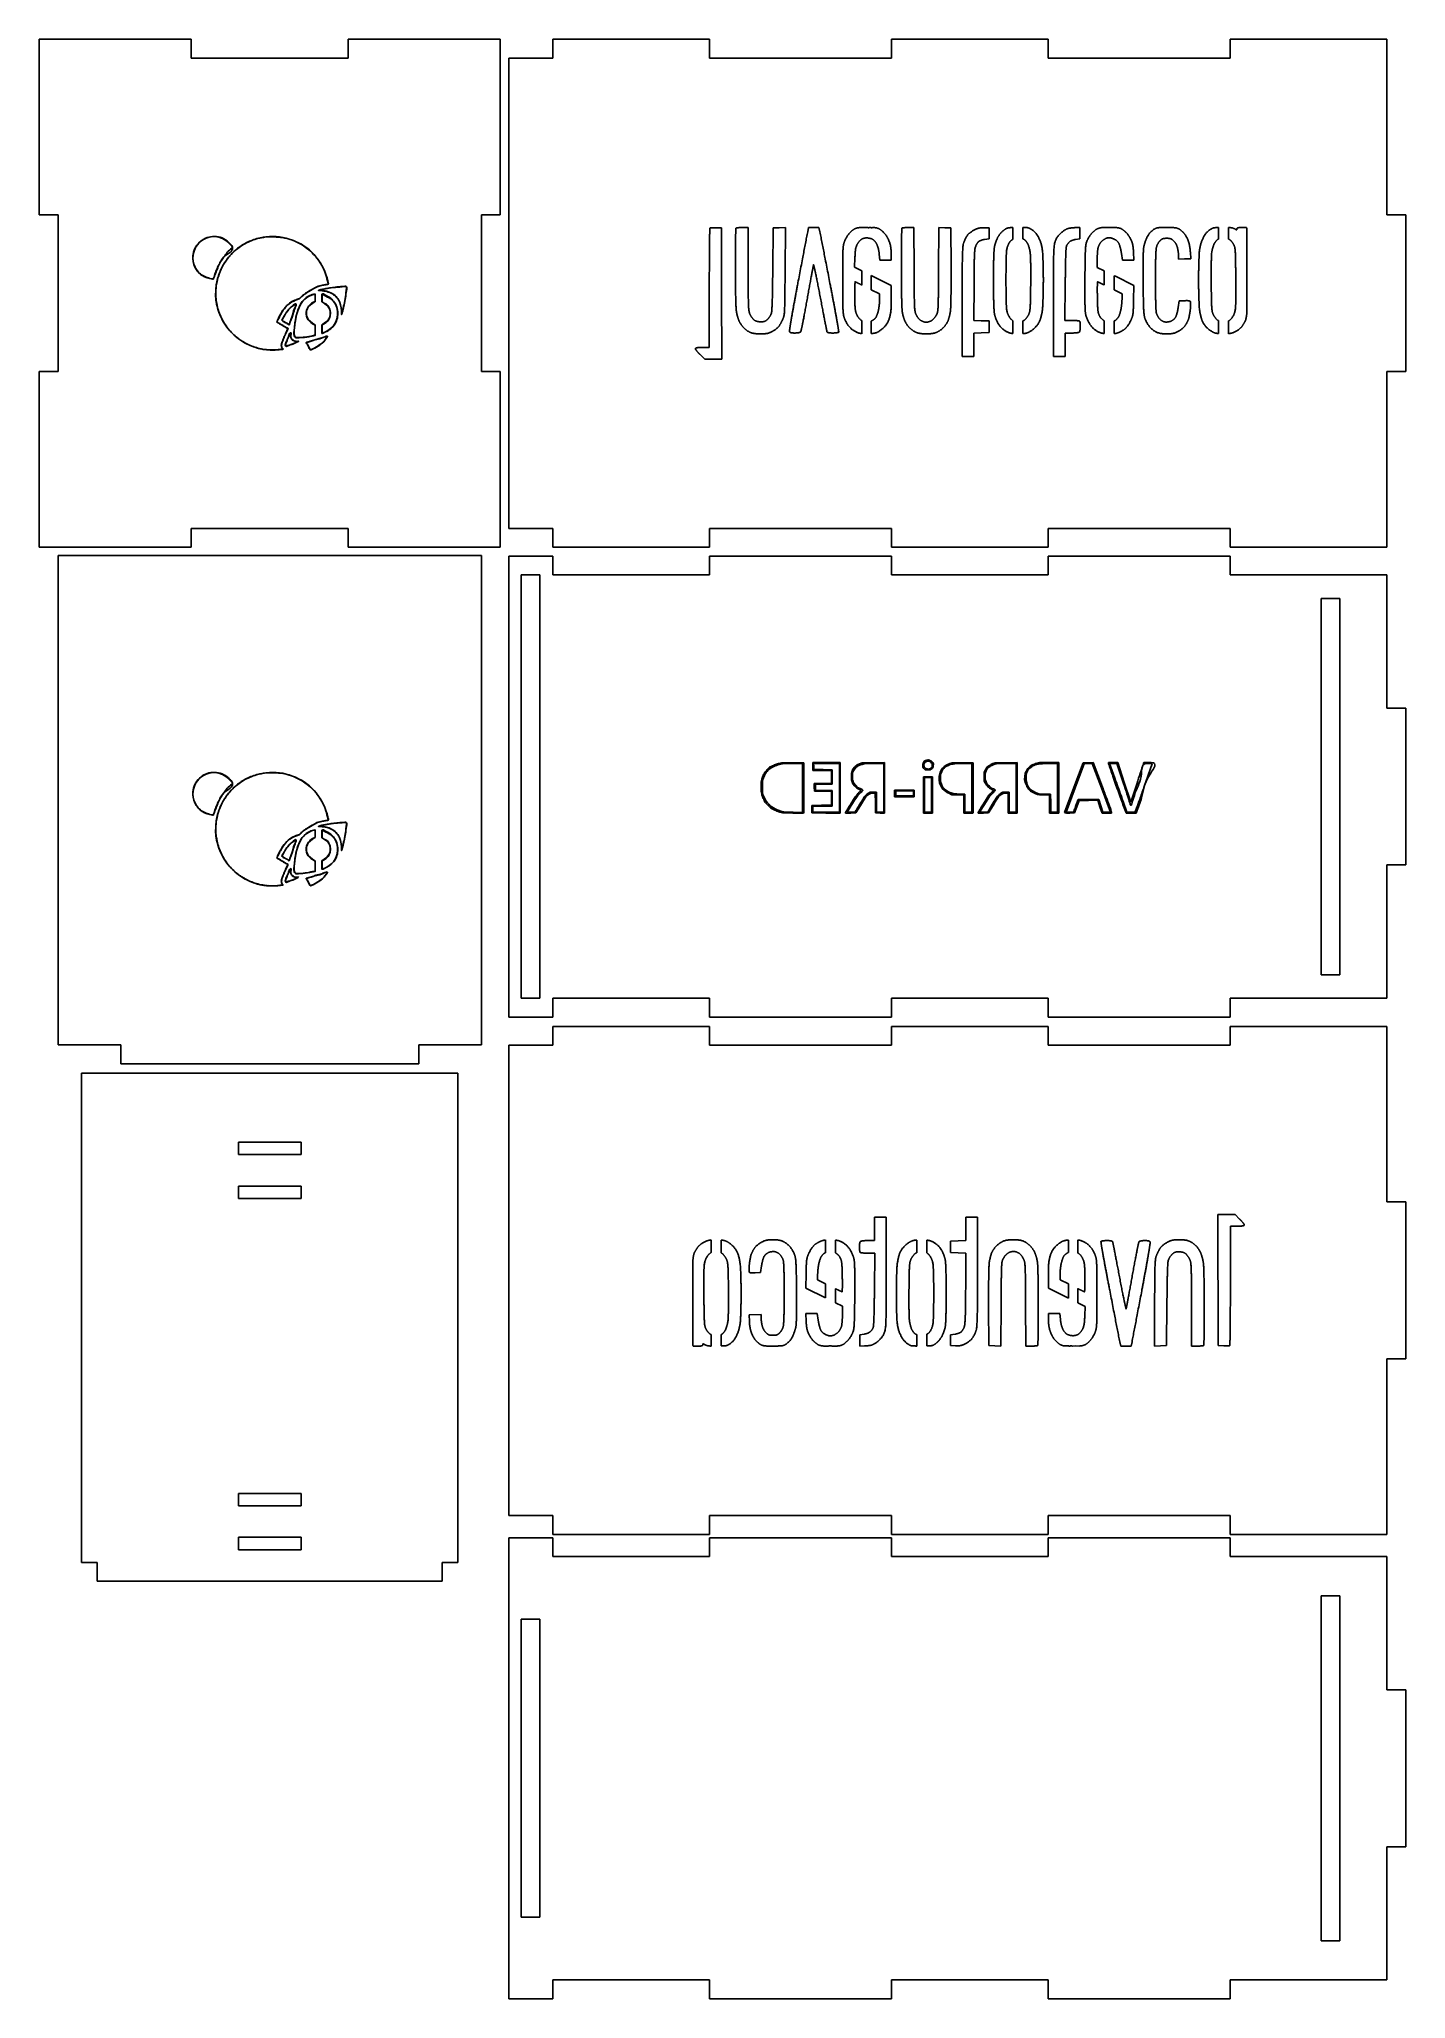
# Model space of a CAD drawing. Extents: x 0 to 436, y 0 to 625.
import ezdxf

# ---------------------------------------------------------------- set-up
doc = ezdxf.new("R2010")
doc.units = 0
doc.layers.add('Capa_1', color=7, linetype='CONTINUOUS')

msp = doc.modelspace()

# ---------------------------------------------------------------- linework, layer by layer
at = {"layer": 'Capa_1', "color": 7}
for p, q in [((0.128809, 624.950351), (0.128809, 568.95035)), ((48.628809, 624.950351), (0.128809, 624.950351)), ((48.628809, 624.950351), (48.628809, 618.950352)), ((98.628809, 624.950351), (98.628809, 618.950352)), ((147.128809, 624.950351), (98.628809, 624.950351)), ((147.128809, 624.950351), (147.128809, 568.95035)), ((163.850676, 624.950351), (213.850674, 624.950351)), ((163.850676, 618.950335), (163.850676, 624.950351)), ((213.850674, 618.950335), (213.850674, 624.950351)), ((321.850675, 624.950351), (271.850675, 624.950351)), ((271.850675, 618.950335), (271.850675, 624.950351)), ((321.850675, 618.950335), (321.850675, 624.950351)), ((429.850674, 624.950351), (379.850675, 624.950351)), ((379.850675, 618.950335), (379.850675, 624.950351)), ((429.850674, 568.95035), (429.850674, 624.950351)), ((48.628809, 618.950352), (98.628809, 618.950352)), ((163.850676, 618.950335), (149.850675, 618.950335)), ((149.850675, 618.950335), (149.850675, 468.950344)), ((271.850675, 618.950335), (213.850674, 618.950335)), ((379.850675, 618.950335), (321.850675, 618.950335)), ((0.128809, 568.95035), (6.128808, 568.95035)), ((6.128808, 568.95035), (6.128808, 518.950346)), ((141.128809, 518.950346), (141.128809, 568.95035)), ((147.128809, 568.95035), (141.128809, 568.95035)), ((435.850673, 568.95035), (429.850674, 568.95035)), ((435.850673, 518.950346), (435.850673, 568.95035)), ((217.632576, 564.756105), (215.907485, 564.839501)), ((217.632576, 564.756105), (217.703713, 543.854642)), ((226.138074, 564.897357), (224.259939, 564.897357)), ((226.138074, 551.613157), (226.138074, 564.897357)), ((234.149889, 564.756556), (234.010776, 551.405639)), ((234.149889, 564.756556), (236.085651, 564.840969)), ((238.027123, 564.925861), (236.085651, 564.840969)), ((237.943111, 551.071262), (238.027123, 564.925861)), ((245.426885, 564.897272), (245.147386, 563.538005)), ((248.747669, 564.897272), (245.426885, 564.897272)), ((249.038347, 563.538429), (248.747669, 564.897272)), ((260.003691, 564.417015), (259.92157, 564.366977)), ((260.003691, 564.406883), (260.003691, 564.417043)), ((263.020494, 564.858608), (261.91223, 564.876952)), ((264.157748, 564.89143), (263.020494, 564.858608)), ((278.985071, 564.897329), (277.18672, 564.897329)), ((279.064867, 551.613157), (278.985071, 564.897329)), ((286.958247, 564.924563), (286.876134, 551.486919)), ((288.872069, 564.840545), (286.958247, 564.924563)), ((288.872069, 564.840545), (290.781235, 564.756528)), ((290.857661, 552.375213), (290.781235, 564.756528)), ((302.97315, 564.756246), (301.397721, 564.831825)), ((302.97315, 561.346804), (302.97315, 564.756246)), ((308.51468, 564.612341), (308.434472, 564.568003)), ((308.51468, 564.599471), (308.51468, 564.612453)), ((310.596737, 564.864986), (310.123679, 564.869784)), ((310.596737, 564.864986), (310.596737, 561.166323)), ((313.787351, 564.878448), (313.787351, 561.260952)), ((313.789246, 564.87842), (313.787355, 564.878448)), ((331.927795, 564.898316), (330.418017, 564.868965)), ((331.927795, 561.265326), (331.927795, 564.898316)), ((340.325047, 564.879379), (339.216777, 564.887281)), ((343.316509, 564.888241), (342.263767, 564.879492)), ((361.603375, 564.878645), (358.289437, 564.875823)), ((376.129931, 564.869671), (375.625749, 564.869671)), ((376.129931, 564.869671), (376.129931, 561.248985)), ((379.475119, 564.885249), (379.320544, 564.882427)), ((379.320544, 564.883161), (379.320544, 561.232758)), ((385.161798, 538.112633), (385.160105, 564.535435)), ((68.656448, 561.031147), (68.757145, 561.063348)), ((68.757145, 561.063348), (68.842376, 561.099275)), ((72.697617, 561.910692), (72.746215, 561.91072)), ((72.746215, 561.91072), (72.907223, 561.927654)), ((267.979353, 556.456203), (268.173144, 554.537318)), ((271.801497, 554.537318), (271.801497, 556.480474)), ((301.544855, 561.107423), (302.97315, 561.346804)), ((330.544475, 561.081882), (331.927795, 561.265326)), ((345.216827, 556.601576), (345.514052, 554.537459)), ((349.177229, 554.537459), (349.052682, 557.018503)), ((367.258061, 554.955345), (367.155047, 557.087647)), ((260.115524, 552.269069), (260.214528, 555.282271)), ((262.436839, 551.115458), (260.115524, 552.269069)), ((262.436839, 551.115458), (262.436839, 546.572837)), ((268.173144, 554.537318), (271.801497, 554.537318)), ((337.469297, 552.190894), (337.47099, 554.828966)), ((339.700393, 551.098129), (337.469297, 552.190894)), ((339.700393, 551.098129), (339.700393, 546.592)), ((345.514052, 554.537459), (349.177229, 554.537459)), ((363.406786, 555.811777), (363.406786, 554.786689)), ((363.406786, 554.786689), (365.33348, 554.87113)), ((365.33348, 554.87113), (367.258061, 554.955345)), ((55.046084, 548.525174), (55.046084, 548.525146)), ((55.411759, 548.422333), (55.723389, 548.405964)), ((55.673436, 548.463932), (55.467837, 548.481148)), ((55.745911, 548.756343), (55.673436, 548.463932)), ((55.723389, 548.405964), (55.84085, 548.849053)), ((87.010742, 545.151433), (86.953903, 545.119853)), ((88.133846, 543.719184), (87.972527, 543.701122)), ((88.018389, 543.646596), (88.079179, 543.659014)), ((88.079179, 543.659014), (88.079179, 542.46956)), ((88.12679, 542.480595), (88.133846, 543.719184)), ((88.281843, 545.771447), (88.768225, 546.028693)), ((88.768225, 546.028693), (89.347317, 546.168957)), ((89.146515, 544.873727), (89.22757, 544.867518)), ((89.22757, 544.867518), (89.146515, 544.845787)), ((89.578795, 544.933332), (89.821986, 544.997763)), ((89.932137, 544.93051), (89.578795, 544.933332)), ((213.783951, 545.540186), (213.783951, 526.660411)), ((217.774853, 522.950219), (217.703713, 543.854642)), ((265.436838, 549.624534), (265.436838, 545.07816)), ((271.801497, 546.461557), (265.436838, 549.624534)), ((265.436838, 545.07816), (268.091522, 543.748273)), ((268.091522, 543.748273), (268.085793, 542.051891)), ((271.801497, 542.226502), (271.801497, 546.461557)), ((298.08179, 535.270261), (298.176569, 546.635999)), ((327.184842, 535.249771), (327.27519, 546.763507)), ((342.891006, 549.535437), (342.891006, 545.003484)), ((343.284006, 549.342961), (342.891006, 549.535437)), ((342.891006, 545.003484), (345.396526, 543.748244)), ((349.15992, 546.464859), (343.284006, 549.342961)), ((345.396526, 543.748244), (345.391221, 542.46752)), ((349.057533, 541.713027), (349.15992, 546.464859)), ((56.870058, 540.025996), (56.859616, 540.140239)), ((83.132106, 542.261167), (82.423502, 542.0103)), ((83.338777, 542.493577), (83.132106, 542.261167)), ((87.903581, 541.165919), (88.119735, 541.242007)), ((88.119735, 541.242007), (88.12679, 542.480595)), ((90.274388, 542.425816), (90.281444, 541.193577)), ((90.281444, 541.193577), (90.484108, 541.119409)), ((90.321915, 542.417293), (90.321915, 543.58304)), ((90.321915, 543.58304), (90.423261, 543.564978)), ((96.640814, 538.054899), (96.640757, 538.054589)), ((294.413954, 541.065553), (294.413954, 523.781454)), ((323.5073, 541.24118), (323.5073, 523.781454)), ((363.571028, 541.481802), (363.266609, 539.359632)), ((365.3035, 541.565594), (363.571028, 541.481802)), ((385.153154, 537.50975), (385.16179, 538.112633)), ((78.687134, 534.620452), (78.687134, 534.620452)), ((79.431326, 532.659657), (79.0928, 531.983001)), ((79.370705, 532.697898), (79.431326, 532.659657)), ((79.901198, 533.923815), (79.901198, 533.923815)), ((79.934754, 530.728156), (80.148565, 531.187078)), ((80.148565, 531.187078), (80.165781, 530.741675)), ((87.869291, 533.902056), (88.07822, 533.835875)), ((88.119706, 533.886787), (87.906403, 533.961576)), ((88.07822, 533.835875), (88.07822, 532.198986)), ((88.07822, 532.198986), (88.07822, 530.562097)), ((88.126762, 532.192833), (88.119706, 533.886787)), ((90.463788, 533.997955), (90.267897, 533.922037)), ((90.267897, 533.922037), (90.267897, 532.521199)), ((90.321915, 533.867399), (90.57281, 533.966713)), ((90.321915, 532.534435), (90.321915, 533.867399)), ((90.321915, 532.534576), (90.321915, 532.534435)), ((90.686715, 531.239402), (90.686715, 531.239402)), ((96.544661, 537.232165), (96.545225, 537.232193)), ((96.570907, 537.136887), (96.570907, 537.136943)), ((241.087597, 531.262564), (241.087433, 531.262564)), ((262.436839, 535.206676), (262.436839, 531.055695)), ((265.436838, 535.066299), (265.436838, 531.077567)), ((300.474795, 535.191718), (298.08179, 535.270261)), ((298.124223, 531.242921), (300.496326, 531.321238)), ((298.124223, 523.781454), (298.124223, 531.242921)), ((302.97315, 535.10962), (300.474795, 535.191718)), ((300.496326, 531.321238), (302.97315, 531.402941)), ((302.97315, 531.402941), (302.97315, 535.10962)), ((310.596737, 535.170015), (310.596737, 531.097549)), ((313.787351, 535.116534), (313.787351, 531.078922)), ((329.502062, 535.249771), (327.184842, 535.249771)), ((327.21756, 531.262564), (329.346069, 531.262564)), ((327.21756, 523.781454), (327.21756, 531.262564)), ((339.700393, 535.173374), (339.700393, 531.096928)), ((342.891006, 535.123449), (342.891006, 531.067689)), ((376.129931, 535.180062), (376.129931, 531.096561)), ((379.320544, 535.084248), (379.320544, 531.054651)), ((65.281183, 528.445345), (65.281183, 528.445345)), ((73.001626, 525.932128), (73.002501, 525.931903)), ((75.757667, 525.85257), (75.757667, 525.852561)), ((78.748517, 527.12542), (78.748433, 527.125364)), ((79.675815, 527.280897), (79.675702, 527.280897)), ((81.874552, 529.87847), (81.875511, 529.878583)), ((82.241046, 528.58736), (82.631161, 528.572684)), ((82.631161, 528.572684), (82.424123, 528.468516)), ((83.053394, 529.759937), (83.053309, 529.759711)), ((85.963952, 527.050152), (85.963952, 527.050152)), ((86.890262, 525.934414), (86.890262, 525.934555)), ((88.07822, 530.562097), (87.936347, 530.528738)), ((213.783951, 526.660411), (211.62146, 526.660411)), ((0.128809, 518.950346), (0.128809, 462.950345)), ((0.128809, 518.950346), (6.128808, 518.950346)), ((147.128809, 518.950346), (141.128809, 518.950346)), ((147.128809, 518.950346), (147.128809, 462.950345)), ((210.830267, 524.411162), (212.309222, 522.95036)), ((212.309222, 522.95036), (212.309318, 522.950219)), ((212.309318, 522.950219), (217.774853, 522.950219)), ((294.413954, 523.781454), (298.124223, 523.781454)), ((323.5073, 523.781454), (327.21756, 523.781454)), ((429.850674, 462.950345), (429.850674, 518.950346)), ((435.850673, 518.950346), (429.850674, 518.950346)), ((48.628809, 468.950361), (98.628809, 468.950361)), ((48.628809, 462.950345), (48.628809, 468.950361)), ((98.628809, 462.950345), (98.628809, 468.950361)), ((149.850675, 468.950344), (163.850676, 468.950344)), ((163.850676, 462.950345), (163.850676, 468.950344)), ((213.850674, 468.950344), (213.850674, 462.950345)), ((271.850675, 468.950344), (213.850674, 468.950344)), ((271.850675, 468.950344), (271.850675, 462.950345)), ((321.850675, 468.950344), (321.850675, 462.950345)), ((379.850675, 468.950344), (321.850675, 468.950344)), ((379.850675, 468.950344), (379.850675, 462.950345)), ((48.628809, 462.950345), (0.128809, 462.950345)), ((147.128809, 462.950345), (98.628809, 462.950345)), ((163.850676, 462.950345), (213.850674, 462.950345)), ((321.850675, 462.950345), (271.850675, 462.950345)), ((429.850674, 462.950345), (379.850675, 462.950345)), ((6.128817, 460.280116), (6.128817, 304.280126)), ((141.128801, 460.280116), (6.128817, 460.280116)), ((141.128801, 304.280126), (141.128801, 460.280116)), ((149.850676, 313.14879), (149.850676, 460.148798)), ((149.850676, 460.148798), (163.850676, 460.148798)), ((163.850676, 460.148798), (163.850676, 454.148796)), ((213.850675, 454.148796), (213.850675, 460.148798)), ((213.850675, 460.148798), (271.850676, 460.148798)), ((271.850676, 460.148798), (271.850676, 454.148796)), ((321.850676, 454.148796), (321.850676, 460.148798)), ((321.850676, 460.148798), (379.850676, 460.148798)), ((379.850676, 460.148798), (379.850676, 454.148796)), ((153.850677, 454.148796), (159.800675, 454.148796)), ((153.850677, 319.148806), (153.850677, 454.148796)), ((159.800675, 454.148796), (159.800675, 319.148806)), ((213.850675, 454.148796), (163.850676, 454.148796)), ((321.850676, 454.148796), (271.850676, 454.148796)), ((429.850675, 454.148796), (379.850676, 454.148796)), ((429.850675, 454.148796), (429.850675, 411.648796)), ((414.850677, 446.648797), (408.900676, 446.648797)), ((408.900676, 446.648797), (408.900676, 326.648805)), ((414.850677, 446.648797), (414.850677, 326.648805)), ((429.850675, 411.648796), (435.850674, 411.648796)), ((435.850674, 411.648796), (435.850674, 361.648792)), ((236.809202, 394.212885), (235.833921, 393.969188)), ((236.138374, 393.681796), (237.091909, 393.900146)), ((240.343056, 394.219376), (236.809202, 394.212885)), ((237.091909, 393.900146), (240.307719, 393.973636)), ((240.307719, 393.973636), (243.523528, 394.047141)), ((243.876913, 394.225867), (240.343056, 394.219376)), ((243.523528, 394.047141), (243.523528, 386.238676)), ((243.913627, 386.380713), (243.876913, 394.225867)), ((251.156657, 394.296544), (246.774675, 394.296544)), ((246.774675, 394.296544), (246.774675, 393.024359)), ((247.086262, 393.059693), (247.044468, 394.013836)), ((247.044468, 394.013836), (251.150197, 394.013836)), ((251.150197, 394.013836), (255.255929, 394.013836)), ((255.538637, 394.296544), (251.156657, 394.296544)), ((255.255929, 394.013836), (255.255929, 386.239353)), ((255.538637, 386.237389), (255.538637, 394.296544)), ((261.721245, 393.892272), (260.906831, 393.568247)), ((262.535671, 394.216311), (261.721245, 393.892272)), ((266.104865, 394.267145), (262.535671, 394.216311)), ((262.83766, 393.803374), (263.807858, 394.008934)), ((263.807858, 394.008934), (266.599606, 394.011192)), ((269.674061, 394.317976), (266.104865, 394.267145)), ((266.599606, 394.011192), (269.391351, 394.013449)), ((269.391351, 394.013449), (269.391351, 386.238964)), ((269.674061, 386.245122), (269.674061, 394.317976)), ((282.273353, 394.742887), (282.051936, 394.314696)), ((282.115077, 393.46195), (282.314219, 393.938539)), ((282.75417, 394.943781), (282.273353, 394.742887)), ((283.594577, 394.720608), (284.105038, 394.720608)), ((284.105038, 394.720608), (284.45199, 394.373644)), ((284.45199, 394.373644), (284.798957, 394.026688)), ((284.798957, 394.026688), (284.798957, 393.479493)), ((285.25631, 393.843182), (284.998508, 394.27961)), ((285.180967, 393.281441), (285.25631, 393.843182)), ((291.230576, 394.22587), (290.450356, 393.984014)), ((294.552399, 394.22587), (291.230576, 394.22587)), ((297.874225, 394.22587), (294.552399, 394.22587)), ((295.0118, 394.012764), (297.520838, 394.014175)), ((297.520838, 394.014175), (297.520838, 386.239692)), ((297.910934, 386.380713), (297.874225, 394.22587)), ((304.941936, 394.210505), (304.232167, 393.959799)), ((304.514979, 393.673755), (305.224759, 393.921151)), ((308.44045, 394.264401), (304.941936, 394.210505)), ((305.224759, 393.921151), (308.440569, 393.980932)), ((311.938967, 394.318303), (308.44045, 394.264401)), ((308.440569, 393.980932), (311.656375, 394.040712)), ((311.656375, 394.040712), (311.656375, 386.252801)), ((311.938967, 386.250227), (311.938967, 394.318303)), ((319.077355, 394.292595), (318.160463, 394.076492)), ((322.15181, 394.294571), (319.077355, 394.292595)), ((325.226266, 394.296546), (322.15181, 394.294571)), ((322.293164, 394.012764), (324.802202, 394.014175)), ((324.802202, 394.014175), (324.802202, 386.239692)), ((325.226266, 386.239356), (325.226266, 394.296546)), ((332.952404, 394.225867), (330.008208, 386.317026)), ((330.392663, 386.239348), (333.258251, 393.943151)), ((334.575092, 394.265465), (332.952404, 394.225867)), ((333.258251, 393.943151), (334.578374, 393.982775)), ((336.197785, 394.305055), (334.575092, 394.265465)), ((334.578374, 393.982775), (335.898508, 394.022382)), ((335.898508, 394.022382), (338.814165, 386.243629)), ((339.124452, 386.49098), (336.197785, 394.305055)), ((342.53038, 394.296544), (341.057936, 394.296544)), ((341.057936, 394.296544), (341.057936, 394.024408)), ((343.066004, 389.313806), (341.377017, 394.013839)), ((341.377017, 394.013839), (342.550017, 394.013839)), ((344.002812, 394.296544), (342.53038, 394.296544)), ((342.550017, 394.013839), (343.723003, 394.013839)), ((343.723003, 394.013839), (345.853648, 387.608622)), ((346.103604, 387.994194), (344.002812, 394.296544)), ((352.376222, 394.296544), (352.253232, 394.049173)), ((355.020381, 393.943159), (352.350765, 386.38071)), ((353.847127, 394.296544), (352.376222, 394.296544)), ((353.883158, 393.984575), (355.020381, 393.943159)), ((68.65642, 390.152043), (68.757117, 390.184244)), ((68.757117, 390.184244), (68.842348, 390.220171)), ((72.697588, 391.031588), (72.746187, 391.031616)), ((72.746187, 391.031616), (72.907195, 391.04855)), ((230.33013, 388.147743), (230.319095, 386.592845)), ((230.562405, 389.029044), (230.33013, 388.147743)), ((230.749868, 388.571697), (231.059124, 389.408531)), ((230.749868, 386.522061), (230.749868, 388.571697)), ((233.000418, 392.838651), (232.26872, 392.106962)), ((233.929528, 393.282082), (233.000418, 392.838651)), ((246.774675, 393.024359), (246.774675, 391.752172)), ((246.774675, 391.752172), (249.743113, 391.752172)), ((247.128062, 392.105554), (247.086262, 393.059693)), ((250.061164, 392.067347), (247.128062, 392.105554)), ((249.949649, 387.652897), (247.187729, 387.652897)), ((247.187729, 387.652897), (247.228573, 386.41605)), ((249.743113, 391.752172), (252.711552, 391.752172)), ((252.711552, 387.652897), (249.949649, 387.652897)), ((252.994262, 392.029136), (250.061164, 392.067347)), ((252.711552, 391.752172), (252.711552, 389.702536)), ((252.711552, 389.702536), (252.711552, 387.652897)), ((252.994262, 389.699663), (252.994262, 392.029136)), ((252.994262, 387.370192), (252.994262, 389.699663)), ((259.309092, 391.548066), (259.072491, 390.853681)), ((259.072491, 390.853681), (259.072491, 389.84389)), ((259.072491, 389.84389), (259.072491, 388.834096)), ((259.072491, 388.834096), (259.297529, 388.173634)), ((259.297529, 388.173634), (259.522565, 387.513186)), ((259.54569, 392.24244), (259.309092, 391.548066)), ((259.522565, 387.513186), (260.148776, 386.81669)), ((260.226255, 392.905335), (259.54569, 392.24244)), ((259.782062, 387.821717), (259.568632, 388.540418)), ((260.429113, 387.102042), (259.782062, 387.821717)), ((260.906831, 393.568247), (260.226255, 392.905335)), ((281.830518, 393.386984), (281.830518, 392.887459)), ((281.830518, 392.887459), (282.227639, 392.44301)), ((283.52677, 389.773213), (282.113229, 389.773213)), ((282.113229, 389.773213), (282.113229, 383.977689)), ((282.239286, 393.137132), (282.115077, 393.46195)), ((282.227639, 392.44301), (282.624759, 391.998552)), ((282.395936, 383.977689), (282.395936, 389.490502)), ((282.395936, 389.490502), (283.52677, 389.490502)), ((282.624759, 391.998552), (283.323135, 391.947306)), ((282.63635, 392.56664), (282.63635, 392.56664)), ((284.940314, 389.773213), (283.52677, 389.773213)), ((283.52677, 389.490502), (284.657603, 389.490502)), ((284.304219, 392.019473), (284.304219, 392.019473)), ((284.798957, 392.932281), (284.48091, 392.642927)), ((284.657603, 389.490502), (284.657603, 383.977689)), ((284.798957, 393.479493), (284.798957, 392.932281)), ((284.940314, 383.977689), (284.940314, 389.773213)), ((287.266197, 390.832097), (287.024099, 389.999307)), ((287.024099, 389.999307), (287.100657, 388.882539)), ((287.100657, 388.882539), (287.177201, 387.765755)), ((287.177201, 387.765755), (287.615016, 386.876411)), ((287.484688, 388.228918), (287.484801, 389.389789)), ((287.789135, 387.41521), (287.484688, 388.228918)), ((287.484801, 389.389789), (287.484914, 390.550656)), ((287.484914, 390.550656), (287.889017, 391.404861)), ((288.093585, 386.601504), (287.789135, 387.41521)), ((287.889017, 391.404861), (288.293136, 392.259063)), ((288.293136, 392.259063), (288.772369, 392.6643)), ((301.832141, 392.023656), (301.408079, 391.257431)), ((301.408079, 391.257431), (301.408192, 389.84389)), ((301.408192, 389.84389), (301.408291, 388.430346)), ((301.408291, 388.430346), (301.784293, 387.723574)), ((301.690891, 390.833369), (302.094698, 391.655725)), ((301.701192, 389.84389), (301.690891, 390.833369)), ((301.711493, 388.85441), (301.701192, 389.84389)), ((302.038391, 388.108144), (301.711493, 388.85441)), ((302.256205, 392.789866), (301.832141, 392.023656)), ((302.365273, 387.361878), (302.038391, 388.108144)), ((302.094698, 391.655725), (302.498504, 392.478081)), ((302.8893, 393.249479), (302.256205, 392.789866)), ((302.498504, 392.478081), (303.151857, 392.952226)), ((314.387536, 389.814491), (314.307218, 388.854642)), ((314.307218, 388.854642), (314.541553, 387.940532)), ((314.467853, 390.774345), (314.387536, 389.814491)), ((314.80538, 391.511606), (314.467853, 390.774345)), ((314.766052, 390.328025), (315.064988, 391.127005)), ((314.766052, 389.366311), (314.766052, 390.328025)), ((315.064988, 391.127005), (315.363926, 391.925981)), ((315.363926, 391.925981), (315.927532, 392.489588)), ((348.204382, 381.691861), (346.103604, 387.994194)), ((350.167311, 387.746823), (348.204382, 381.691861)), ((230.319095, 386.592845), (230.308061, 385.03795)), ((230.308061, 385.03795), (230.500714, 384.260501)), ((230.749868, 384.472428), (230.749868, 386.522061)), ((231.059082, 383.635706), (230.749868, 384.472428)), ((231.115733, 382.583503), (231.538112, 381.683939)), ((231.538112, 381.683939), (232.477342, 380.729232)), ((243.523528, 386.238676), (243.523528, 378.430214)), ((247.228573, 386.41605), (247.269416, 385.1792)), ((247.269416, 385.1792), (249.990487, 385.140806)), ((247.6228, 386.380713), (247.6228, 387.370192)), ((247.6228, 387.370192), (250.308531, 387.370192)), ((247.6228, 385.39123), (247.6228, 386.380713)), ((250.308531, 385.39123), (247.6228, 385.39123)), ((249.990487, 385.140806), (252.711552, 385.102415)), ((250.308531, 387.370192), (252.994262, 387.370192)), ((252.994262, 385.39123), (250.308531, 385.39123)), ((252.711552, 385.102415), (252.711552, 382.917177)), ((252.711552, 382.917177), (252.711552, 380.731956)), ((252.994262, 382.91753), (252.994262, 385.39123)), ((252.994262, 380.443832), (252.994262, 382.91753)), ((255.255929, 386.239353), (255.255929, 378.46487)), ((255.538637, 378.178251), (255.538637, 386.237389)), ((260.148776, 386.81669), (260.774977, 386.120196)), ((261.076161, 386.382364), (260.429113, 387.102042)), ((260.774977, 386.120196), (261.443302, 385.803517)), ((261.911932, 385.998742), (261.076161, 386.382364)), ((265.098624, 384.825809), (264.491646, 384.531979)), ((264.78148, 384.272682), (265.363306, 384.536898)), ((266.114153, 384.825809), (265.098624, 384.825809)), ((265.363306, 384.536898), (266.03204, 384.540031)), ((266.03204, 384.540031), (266.700774, 384.543164)), ((267.129684, 384.825809), (266.114153, 384.825809)), ((266.700774, 384.543164), (266.738809, 381.398034)), ((266.738809, 381.398034), (266.77685, 378.252902)), ((267.129684, 381.645343), (267.129684, 384.825809)), ((267.129684, 381.644953), (267.129684, 381.645343)), ((267.129684, 378.464484), (267.129684, 381.644953)), ((269.391351, 386.238964), (269.391351, 378.464484)), ((269.674609, 386.245181), (269.674061, 386.245122)), ((269.674609, 378.172327), (269.674609, 386.245181)), ((275.964321, 385.532587), (272.783848, 385.532587)), ((272.783848, 385.532587), (272.783848, 384.47243)), ((272.783848, 384.47243), (272.783848, 383.412271)), ((272.783848, 383.412271), (275.964321, 383.412271)), ((273.207913, 384.47243), (273.207913, 385.249876)), ((273.207913, 385.249876), (276.034998, 385.249876)), ((273.207913, 383.694982), (273.207913, 384.47243)), ((276.034998, 383.694982), (273.207913, 383.694982)), ((279.14479, 385.532587), (275.964321, 385.532587)), ((275.964321, 383.412271), (279.14479, 383.412271)), ((276.034998, 385.249876), (278.86208, 385.249876)), ((278.86208, 383.694982), (276.034998, 383.694982)), ((278.86208, 385.249876), (278.86208, 384.47243)), ((278.86208, 384.47243), (278.86208, 383.694982)), ((279.14479, 384.47243), (279.14479, 385.532587)), ((279.14479, 383.412271), (279.14479, 384.47243)), ((282.113229, 383.977689), (282.113229, 378.182166)), ((282.395936, 378.464873), (282.395936, 383.977689)), ((284.657603, 383.977689), (284.657603, 378.464873)), ((284.940314, 378.182166), (284.940314, 383.977689)), ((287.615016, 386.876411), (288.052847, 385.987069)), ((288.052847, 385.987069), (288.634786, 385.461315)), ((288.813955, 385.884896), (288.093585, 386.601504)), ((290.152975, 384.495527), (291.089222, 384.055506)), ((291.089222, 384.055506), (293.032841, 384.000546)), ((293.032841, 384.000546), (294.976463, 383.945603)), ((295.259168, 384.260397), (293.781904, 384.260397)), ((294.976463, 383.945603), (294.976463, 381.063883)), ((295.259168, 381.362635), (295.259168, 384.260397)), ((295.259168, 378.465212), (295.259168, 381.362974)), ((295.259168, 381.362974), (295.259168, 381.362635)), ((297.520838, 386.239692), (297.520838, 378.465212)), ((302.951214, 383.884042), (301.225507, 381.196474)), ((301.518772, 380.964005), (303.104331, 383.463133)), ((303.066304, 386.731583), (302.365273, 387.361878)), ((303.704646, 384.655754), (302.951214, 383.884042)), ((303.76735, 386.101296), (303.066304, 386.731583)), ((303.104331, 383.463133), (304.068038, 384.441643)), ((304.334012, 385.931516), (303.76735, 386.101296)), ((307.406543, 384.825812), (306.951694, 384.634959)), ((307.03235, 384.245922), (307.64624, 384.543107)), ((308.400575, 384.825812), (307.406543, 384.825812)), ((307.64624, 384.543107), (308.379061, 384.543107)), ((308.379061, 384.543107), (309.111882, 384.543107)), ((309.394593, 384.825812), (308.400575, 384.825812)), ((309.111882, 384.543107), (309.111882, 381.362635)), ((309.111882, 381.362635), (309.111882, 378.182166)), ((309.394593, 381.645346), (309.394593, 384.825812)), ((309.394708, 381.64536), (309.394593, 381.645346)), ((309.394708, 378.464887), (309.394708, 381.64536)), ((311.656375, 386.252801), (311.656375, 378.464887)), ((311.938967, 378.182166), (311.938967, 386.250227)), ((318.79465, 384.366837), (317.996732, 384.671597)), ((318.370586, 384.169612), (319.077355, 383.981271)), ((320.702932, 384.278278), (318.79465, 384.366837)), ((319.077355, 383.981271), (320.667593, 383.979577)), ((320.667593, 383.979577), (322.257827, 383.977884)), ((322.611212, 384.18972), (320.702932, 384.278278)), ((322.257827, 383.977884), (322.257827, 381.080122)), ((322.649478, 381.327298), (322.611212, 384.18972)), ((322.687742, 378.465212), (322.649478, 381.327634)), ((322.649478, 381.327634), (322.649478, 381.327298)), ((324.802202, 386.239692), (324.802202, 378.465212)), ((325.226266, 378.18236), (325.226266, 386.239551)), ((325.226266, 386.239551), (325.226266, 386.239356)), ((330.008208, 386.317026), (327.06401, 378.408189)), ((327.527071, 378.535542), (330.392663, 386.239348)), ((331.351894, 382.564148), (330.663017, 380.569593)), ((330.953783, 380.231799), (331.664116, 382.210758)), ((334.640034, 382.564148), (331.351894, 382.564148)), ((331.664116, 382.210758), (334.645627, 382.248855)), ((337.928171, 382.564148), (334.640034, 382.564148)), ((334.645627, 382.248855), (337.627144, 382.28695)), ((337.627144, 382.28695), (338.317559, 380.234556)), ((338.605936, 380.514509), (337.928171, 382.564148)), ((338.814165, 386.243629), (341.729834, 378.464865)), ((346.936476, 378.535547), (345.845732, 381.574666)), ((55.046056, 377.64607), (55.046056, 377.646042)), ((55.411731, 377.543229), (55.723361, 377.52686)), ((55.673408, 377.584828), (55.467809, 377.602044)), ((55.745882, 377.877239), (55.673408, 377.584828)), ((55.723361, 377.52686), (55.840822, 377.969949)), ((88.281815, 374.892343), (88.768197, 375.149589)), ((88.768197, 375.149589), (89.347288, 375.289853)), ((232.477342, 380.729232), (233.416583, 379.774525)), ((233.416583, 379.774525), (234.415892, 379.272181)), ((236.253498, 378.529434), (237.091794, 378.289035)), ((237.515974, 378.579836), (236.633259, 378.803246)), ((237.091794, 378.289035), (240.447757, 378.220974)), ((240.51975, 378.505031), (237.515974, 378.579836)), ((240.447757, 378.220974), (243.803721, 378.15291)), ((243.523528, 378.430214), (240.51975, 378.505031)), ((243.803721, 378.15291), (243.876972, 378.344288)), ((243.876972, 378.344288), (243.87709, 378.34417)), ((249.56642, 380.693901), (246.42129, 380.655866)), ((246.42129, 380.655866), (246.42129, 379.454353)), ((246.42129, 379.454353), (246.42129, 378.252842)), ((246.42129, 378.252842), (250.979963, 378.215538)), ((246.774675, 379.454353), (246.774675, 380.443832)), ((246.774675, 380.443832), (249.88447, 380.443832)), ((246.774675, 378.46487), (246.774675, 379.454353)), ((251.015303, 378.46487), (246.774675, 378.46487)), ((252.711552, 380.731956), (249.56642, 380.693901)), ((249.88447, 380.443832), (252.994262, 380.443832)), ((250.979963, 378.215538), (255.538637, 378.178251)), ((255.255929, 378.46487), (251.015303, 378.46487)), ((257.235439, 378.354378), (257.235439, 378.173188)), ((257.235439, 378.173188), (258.885383, 378.213024)), ((257.692015, 378.53555), (259.053678, 380.661364)), ((258.901425, 378.494343), (257.692015, 378.53555)), ((258.885383, 378.213024), (260.535339, 378.252842)), ((260.110826, 378.453153), (258.901425, 378.494343)), ((260.275728, 378.635697), (260.110826, 378.453153)), ((260.535339, 378.252842), (261.968842, 380.60799)), ((266.77685, 378.252902), (268.225731, 378.212615)), ((268.260518, 378.464484), (267.129684, 378.464484)), ((268.225731, 378.212615), (269.674609, 378.172327)), ((269.391351, 378.464484), (268.260518, 378.464484)), ((282.113229, 378.182166), (283.52677, 378.182166)), ((283.52677, 378.464873), (282.395936, 378.464873)), ((284.657603, 378.464873), (283.52677, 378.464873)), ((283.52677, 378.182166), (284.940314, 378.182166)), ((294.976463, 381.063883), (294.976463, 378.182166)), ((294.976463, 378.182166), (296.394441, 378.182166)), ((296.390004, 378.465212), (295.259168, 378.465212)), ((297.520838, 378.465212), (296.390004, 378.465212)), ((296.394441, 378.182166), (297.812424, 378.182166)), ((297.812424, 378.182166), (297.880033, 378.358856)), ((299.499797, 378.341062), (299.499797, 378.173188)), ((299.499797, 378.173188), (301.159566, 378.213024)), ((299.933217, 378.464876), (301.518772, 380.964005)), ((301.236065, 378.469674), (299.933217, 378.464876)), ((301.159566, 378.213024), (302.819346, 378.252845)), ((302.538913, 378.474472), (301.236065, 378.469674)), ((304.003739, 380.928577), (302.538913, 378.474472)), ((302.819346, 378.252845), (304.276126, 380.651381)), ((309.111882, 378.182166), (310.525426, 378.182166)), ((310.525545, 378.464887), (309.394708, 378.464887)), ((310.525426, 378.182166), (311.938967, 378.182166)), ((311.656375, 378.464887), (310.525545, 378.464887)), ((322.257827, 381.080122), (322.257827, 378.18236)), ((322.257827, 378.18236), (323.742045, 378.18236)), ((323.744972, 378.465212), (322.687742, 378.465212)), ((323.742045, 378.18236), (325.226266, 378.18236)), ((324.802202, 378.465212), (323.744972, 378.465212)), ((327.06401, 378.408189), (327.182227, 378.289974)), ((328.590496, 378.493841), (327.527071, 378.535542)), ((328.771937, 378.212298), (330.243449, 378.252842)), ((330.243449, 378.252842), (330.953783, 380.231799)), ((338.317559, 380.234556), (339.007962, 378.182163)), ((339.283715, 378.464865), (338.605936, 380.514509)), ((339.007962, 378.182163), (340.527689, 378.182163)), ((340.506771, 378.464865), (339.283715, 378.464865)), ((341.729834, 378.464865), (340.506771, 378.464865)), ((340.527689, 378.182163), (342.047416, 378.182163)), ((342.047416, 378.182163), (342.049109, 378.429533)), ((342.049109, 378.429533), (342.04927, 378.429536)), ((346.64297, 378.321027), (346.728786, 378.182163)), ((346.728786, 378.182163), (348.278383, 378.182163)), ((348.240232, 378.494865), (346.936476, 378.535547)), ((348.193626, 380.72654), (348.402973, 380.72654)), ((349.543966, 378.4542), (348.240232, 378.494865)), ((348.278383, 378.182163), (349.827964, 378.182163)), ((348.402973, 380.72654), (348.490044, 381.115262)), ((349.612566, 378.636222), (349.543966, 378.4542)), ((349.827964, 378.182163), (349.964895, 378.500213)), ((56.87003, 369.146892), (56.859588, 369.261135)), ((83.132078, 371.382063), (82.423474, 371.131196)), ((83.338749, 371.614473), (83.132078, 371.382063)), ((87.010714, 374.272329), (86.953875, 374.240749)), ((87.903552, 370.286815), (88.119706, 370.362903)), ((88.133817, 372.84008), (87.972499, 372.822018)), ((88.01836, 372.767492), (88.079151, 372.77991)), ((88.079151, 372.77991), (88.079151, 371.590456)), ((88.119706, 370.362903), (88.126762, 371.601491)), ((88.126762, 371.601491), (88.133817, 372.84008)), ((89.146487, 373.994623), (89.227541, 373.988414)), ((89.227541, 373.988414), (89.146487, 373.966683)), ((89.578767, 374.054228), (89.821958, 374.118659)), ((89.932109, 374.051406), (89.578767, 374.054228)), ((90.27436, 371.546712), (90.281416, 370.314473)), ((90.281416, 370.314473), (90.484079, 370.240305)), ((90.321886, 371.538189), (90.321886, 372.703936)), ((90.321886, 372.703936), (90.423232, 372.685874)), ((78.687106, 363.741348), (78.687106, 363.741348)), ((79.901169, 363.044711), (79.901169, 363.044711)), ((87.869262, 363.022952), (88.078191, 362.956771)), ((88.119678, 363.007683), (87.906375, 363.082472)), ((88.078191, 362.956771), (88.078191, 361.319882)), ((88.126734, 361.313729), (88.119678, 363.007683)), ((90.463759, 363.118851), (90.267869, 363.042933)), ((90.267869, 363.042933), (90.267869, 361.642095)), ((90.321886, 362.988295), (90.572782, 363.087609)), ((90.321886, 361.655331), (90.321886, 362.988295)), ((96.544632, 366.353061), (96.545197, 366.353089)), ((96.570879, 366.257783), (96.570879, 366.257839)), ((96.640785, 367.175795), (96.640729, 367.175485)), ((65.281155, 357.566241), (65.281155, 357.566241)), ((78.748489, 356.246316), (78.748405, 356.24626)), ((79.431298, 361.780553), (79.092772, 361.103897)), ((79.370676, 361.818794), (79.431298, 361.780553)), ((79.675787, 356.401793), (79.675674, 356.401793)), ((79.934726, 359.849052), (80.148537, 360.307974)), ((80.148537, 360.307974), (80.165753, 359.862571)), ((81.874524, 358.999366), (81.875483, 358.999479)), ((82.241017, 357.708256), (82.631133, 357.69358)), ((82.631133, 357.69358), (82.424095, 357.589412)), ((83.053366, 358.880833), (83.053281, 358.880607)), ((85.963924, 356.171048), (85.963924, 356.171048)), ((88.078191, 359.682993), (87.936318, 359.649634)), ((88.078191, 361.319882), (88.078191, 359.682993)), ((90.321886, 361.655472), (90.321886, 361.655331)), ((90.686687, 360.360298), (90.686687, 360.360298)), ((435.850674, 361.648792), (429.850675, 361.648792)), ((429.850675, 361.648792), (429.850675, 319.148806)), ((73.001598, 355.053024), (73.002473, 355.052799)), ((75.757639, 354.973325), (75.757639, 354.973438)), ((86.890233, 355.05531), (86.890233, 355.055451)), ((414.850677, 326.648805), (408.900676, 326.648805)), ((159.800675, 319.148806), (153.850677, 319.148806)), ((213.850675, 319.148806), (163.850676, 319.148806)), ((163.850676, 319.148806), (163.850676, 313.14879)), ((213.850675, 313.14879), (213.850675, 319.148806)), ((321.850676, 319.148806), (271.850676, 319.148806)), ((271.850676, 319.148806), (271.850676, 313.14879)), ((321.850676, 313.14879), (321.850676, 319.148806)), ((429.850675, 319.148806), (379.850676, 319.148806)), ((379.850676, 319.148806), (379.850676, 313.14879)), ((163.850676, 313.14879), (149.850676, 313.14879)), ((271.850676, 313.14879), (213.850675, 313.14879)), ((379.850676, 313.14879), (321.850676, 313.14879)), ((163.850676, 310.197132), (163.850676, 304.197133)), ((163.850676, 310.197132), (213.850674, 310.197132)), ((213.850674, 304.197133), (213.850674, 310.197132)), ((271.850675, 304.197133), (271.850675, 310.197132)), ((321.850675, 310.197132), (271.850675, 310.197132)), ((321.850675, 304.197133), (321.850675, 310.197132)), ((379.850675, 304.197133), (379.850675, 310.197132)), ((429.850674, 310.197132), (379.850675, 310.197132)), ((429.850674, 310.197132), (429.850674, 254.197131)), ((26.128805, 304.280126), (6.128817, 304.280126)), ((26.128805, 298.28011), (26.128805, 304.280126)), ((141.128801, 304.280126), (121.128784, 304.280126)), ((121.128784, 304.280126), (121.128784, 298.28011)), ((149.850675, 154.197142), (149.850675, 304.197133)), ((149.850675, 304.197133), (163.850676, 304.197133)), ((271.850675, 304.197133), (213.850674, 304.197133)), ((379.850675, 304.197133), (321.850675, 304.197133)), ((13.628796, 139.28303), (13.628796, 295.28302)), ((133.628796, 295.28302), (13.628796, 295.28302)), ((26.128805, 298.28011), (121.128784, 298.28011)), ((133.628796, 139.28303), (133.628796, 295.28302)), ((83.628797, 273.283019), (63.628797, 273.283019)), ((63.628797, 273.283019), (63.628797, 269.283018)), ((63.628797, 269.283018), (83.628797, 269.283018)), ((83.628797, 269.283018), (83.628797, 273.283019)), ((83.628797, 259.283019), (63.628797, 259.283019)), ((63.628797, 259.283019), (63.628797, 255.283021)), ((83.628797, 255.283021), (83.628797, 259.283019)), ((63.628797, 255.283021), (83.628797, 255.283021)), ((375.926497, 250.197258), (381.392032, 250.197258)), ((376.068773, 208.391373), (375.926497, 250.197258)), ((381.392032, 250.197258), (382.871083, 248.736315)), ((435.850673, 254.197131), (429.850674, 254.197131)), ((435.850673, 254.197131), (435.850673, 204.197127)), ((266.48379, 249.366023), (270.19405, 249.366023)), ((266.48379, 241.884913), (266.48379, 249.366023)), ((270.19405, 249.366023), (270.19405, 231.906297)), ((295.577127, 249.366023), (299.287396, 249.366023)), ((295.577127, 241.904556), (295.577127, 249.366023)), ((299.287396, 249.366023), (299.287396, 232.081924)), ((379.917398, 246.487066), (379.917398, 227.607291)), ((382.079889, 246.487066), (379.917398, 246.487066)), ((214.380806, 242.092826), (214.380806, 238.063229)), ((217.571419, 242.050916), (217.571419, 237.967415)), ((250.810344, 242.079788), (250.810344, 238.024029)), ((254.000957, 242.050549), (254.000957, 237.974103)), ((266.516508, 237.897706), (264.199288, 237.897706)), ((264.355281, 241.884913), (266.48379, 241.884913)), ((266.42616, 226.383971), (266.516508, 237.897706)), ((279.913999, 242.068555), (279.913999, 238.030943)), ((283.104612, 242.049929), (283.104612, 237.977462)), ((290.7282, 241.744536), (295.577127, 241.904556)), ((290.7282, 238.037857), (290.7282, 241.744536)), ((295.61956, 237.877217), (290.7282, 238.037857)), ((295.524781, 226.511479), (295.61956, 237.877217)), ((328.264512, 242.06991), (328.264512, 238.081179)), ((331.264511, 242.091782), (331.264511, 237.940801)), ((352.613917, 241.884913), (352.613753, 241.884913)), ((208.541132, 208.612042), (208.539438, 235.034844)), ((208.539551, 235.034844), (208.548187, 235.637727)), ((230.130322, 231.665675), (228.39785, 231.581883)), ((230.434741, 233.787845), (230.130322, 231.665675)), ((244.541429, 226.682618), (244.643817, 231.43445)), ((250.810344, 223.61204), (244.541429, 226.682618)), ((248.310129, 230.679957), (248.304823, 229.399233)), ((248.304823, 229.399233), (250.810344, 228.143993)), ((250.810344, 228.143993), (250.810344, 223.61204)), ((254.000957, 226.555477), (254.000957, 222.049348)), ((321.899853, 226.68592), (321.899853, 230.920975)), ((328.264512, 223.522943), (321.899853, 226.68592)), ((325.615557, 231.095586), (325.609828, 229.399205)), ((325.609828, 229.399205), (328.264512, 228.069317)), ((328.264512, 228.069317), (328.264512, 223.522943)), ((331.264511, 226.57464), (331.264511, 222.032019)), ((256.232053, 220.956583), (254.000957, 222.049348)), ((256.23036, 218.318511), (256.232053, 220.956583)), ((302.920115, 208.390949), (302.843689, 220.772264)), ((306.825216, 221.660558), (306.743103, 208.222914)), ((314.716279, 208.250149), (314.636483, 221.53432)), ((333.585826, 220.878408), (331.264511, 222.032019)), ((333.486822, 217.865206), (333.585826, 220.878408)), ((355.674227, 208.221616), (355.758239, 222.076215)), ((359.690574, 221.741838), (359.551461, 208.390921)), ((367.563276, 208.25012), (367.563276, 221.53432)), ((226.443289, 218.192132), (230.294564, 218.360788)), ((226.546303, 216.05983), (226.443289, 218.192132)), ((230.294564, 218.360788), (230.294564, 217.3357)), ((244.524121, 218.610018), (248.187297, 218.610018)), ((244.648668, 216.128975), (244.524121, 218.610018)), ((248.187297, 218.610018), (248.484523, 216.545901)), ((321.899853, 218.610159), (325.528206, 218.610159)), ((321.899853, 216.667003), (321.899853, 218.610159)), ((325.528206, 218.610159), (325.721997, 216.691274)), ((214.380806, 208.264316), (214.22623, 208.261494)), ((214.380806, 211.914719), (214.380806, 208.264316)), ((217.571419, 211.898492), (217.571419, 208.277806)), ((218.0756, 208.278484), (217.571419, 208.278484)), ((235.411913, 208.271089), (232.097975, 208.268267)), ((251.437583, 208.268098), (250.384841, 208.259349)), ((254.484573, 208.26028), (253.376303, 208.268183)), ((261.773554, 211.882151), (263.156875, 212.065595)), ((261.773554, 208.249161), (261.773554, 211.882151)), ((263.283333, 208.278512), (261.773554, 208.249161)), ((279.913999, 208.269029), (279.912108, 208.269057)), ((279.913999, 211.886525), (279.913999, 208.269029)), ((283.104612, 211.981155), (283.104612, 208.282491)), ((283.577671, 208.277806), (283.104612, 208.282604)), ((285.266878, 208.579474), (285.18667, 208.535137)), ((285.18667, 208.535137), (285.18667, 208.548119)), ((290.7282, 211.800673), (292.156495, 212.040054)), ((290.7282, 208.391231), (290.7282, 211.800673)), ((292.303629, 208.315652), (290.7282, 208.391231)), ((306.743103, 208.222914), (302.920115, 208.390949)), ((316.51463, 208.250149), (314.716279, 208.250149)), ((330.680856, 208.288869), (329.543602, 208.256047)), ((331.78912, 208.270497), (330.680856, 208.288841)), ((333.77978, 208.780501), (333.697659, 208.730463)), ((333.697659, 208.730463), (333.697659, 208.740623)), ((344.95368, 208.250205), (344.663003, 209.609049)), ((348.274465, 208.250205), (344.95368, 208.250205)), ((348.553964, 209.609472), (348.274465, 208.250205)), ((359.551461, 208.390921), (355.674227, 208.221616)), ((369.441411, 208.25012), (367.563276, 208.25012)), ((377.793865, 208.307976), (376.068773, 208.391373)), ((435.850673, 204.197127), (429.850674, 204.197127)), ((429.850674, 204.197127), (429.850674, 148.197126)), ((83.628797, 161.283014), (63.628797, 161.283014)), ((63.628797, 161.283014), (63.628797, 157.283022)), ((63.628797, 157.283022), (83.628797, 157.283022)), ((83.628797, 157.283022), (83.628797, 161.283014)), ((163.850676, 154.197142), (149.850675, 154.197142)), ((163.850676, 154.197142), (163.850676, 148.197126)), ((271.850675, 154.197142), (213.850674, 154.197142)), ((213.850674, 154.197142), (213.850674, 148.197126)), ((271.850675, 154.197142), (271.850675, 148.197126)), ((379.850675, 154.197142), (321.850675, 154.197142)), ((321.850675, 154.197142), (321.850675, 148.197126)), ((379.850675, 154.197142), (379.850675, 148.197126)), ((83.628797, 147.283014), (63.628797, 147.283014)), ((63.628797, 147.283014), (63.628797, 143.283022)), ((83.628797, 143.283022), (83.628797, 147.283014)), ((149.850675, 147.128805), (149.850675, 0.128797)), ((149.850675, 147.128805), (163.850676, 147.128805)), ((163.850676, 148.197126), (213.850674, 148.197126)), ((163.850676, 147.128805), (163.850676, 141.128803)), ((213.850674, 141.128803), (213.850674, 147.128805)), ((213.850674, 147.128805), (271.850675, 147.128805)), ((321.850675, 148.197126), (271.850675, 148.197126)), ((271.850675, 147.128805), (271.850675, 141.128803)), ((321.850675, 141.128803), (321.850675, 147.128805)), ((321.850675, 147.128805), (379.850675, 147.128805)), ((429.850674, 148.197126), (379.850675, 148.197126)), ((379.850675, 147.128805), (379.850675, 141.128803)), ((13.628796, 139.28303), (18.628797, 139.28303)), ((18.628797, 139.28303), (18.628797, 133.283014)), ((63.628797, 143.283022), (83.628797, 143.283022)), ((128.628798, 139.28303), (133.628796, 139.28303)), ((128.628798, 139.28303), (128.628798, 133.283014)), ((213.850674, 141.128803), (163.850676, 141.128803)), ((321.850675, 141.128803), (271.850675, 141.128803)), ((429.850674, 141.128803), (379.850675, 141.128803)), ((429.850674, 141.128803), (429.850674, 98.628803)), ((18.628797, 133.283014), (128.628798, 133.283014)), ((408.900675, 18.628802), (408.900675, 128.628802)), ((408.900675, 128.628802), (414.850676, 128.628802)), ((414.850676, 128.628802), (414.850676, 18.628802)), ((153.850676, 26.128801), (153.850676, 121.128803)), ((153.850676, 121.128803), (159.800674, 121.128803)), ((159.800674, 121.128803), (159.800674, 26.128801)), ((429.850674, 98.628803), (435.850673, 98.628803)), ((435.850673, 98.628803), (435.850673, 48.628799)), ((435.850673, 48.628799), (429.850674, 48.628799)), ((429.850674, 48.628799), (429.850674, 6.128813)), ((159.800674, 26.128801), (153.850676, 26.128801)), ((414.850676, 18.628802), (408.900675, 18.628802)), ((149.850675, 0.128797), (163.850676, 0.128797)), ((213.850674, 6.128813), (163.850676, 6.128813)), ((163.850676, 6.128813), (163.850676, 0.128797)), ((213.850674, 0.128797), (213.850674, 6.128813)), ((271.850675, 0.128797), (213.850674, 0.128797)), ((321.850675, 6.128813), (271.850675, 6.128813)), ((271.850675, 6.128813), (271.850675, 0.128797)), ((321.850675, 0.128797), (321.850675, 6.128813)), ((379.850675, 0.128797), (321.850675, 0.128797)), ((429.850674, 6.128813), (379.850675, 6.128813)), ((379.850675, 6.128813), (379.850675, 0.128797))]:
    msp.add_line(p, q, dxfattribs=at)
for points, knots in [([(213.783951, 545.540186), (213.784404, 546.098572), (213.785309, 547.215345), (213.787231, 548.890504), (213.790513, 550.511577), (213.795587, 552.078557), (213.802193, 553.591438), (213.810125, 555.029577), (213.819055, 556.392975), (213.829131, 557.681633), (213.838862, 558.721014), (213.847288, 559.51113), (213.853548, 560.05199), (213.860061, 560.566429), (213.866755, 561.054438), (213.873683, 561.516014), (213.880802, 561.948579), (213.888072, 562.352139), (213.895533, 562.726698), (213.902252, 563.02714), (213.907805, 563.253472), (213.911773, 563.405703), (213.915784, 563.549724), (213.919841, 563.685533), (213.923928, 563.813127), (213.928038, 563.932211), (213.93218, 564.042779), (213.936346, 564.144833), (213.940033, 564.226581), (213.943051, 564.288029), (213.945189, 564.329187), (213.947327, 564.368118), (213.949493, 564.404824), (213.951664, 564.439303), (213.953839, 564.471521), (213.956035, 564.501496), (213.958236, 564.529231), (213.960111, 564.551499), (213.961818, 564.568267), (213.962962, 564.579582), (213.963962, 564.590372), (213.965218, 564.600606), (213.966354, 564.61029), (213.96748, 564.619478), (213.968711, 564.628117), (213.969863, 564.636219), (213.971027, 564.642759), (213.971793, 564.647777), (213.972368, 564.651256), (213.972929, 564.654648), (213.973494, 564.657973), (213.974139, 564.66127), (213.974866, 564.664501), (213.975767, 564.667654), (213.976599, 564.670762), (213.977464, 564.673852), (213.978231, 564.676932), (213.97891, 564.679959), (213.979749, 564.683182), (213.980915, 564.68658), (213.982401, 564.690195), (213.984667, 564.694331), (213.987814, 564.698886), (213.991911, 564.70373), (213.997522, 564.709581), (214.00479, 564.71621), (214.013868, 564.723345), (214.023437, 564.729912), (214.033562, 564.735765), (214.044041, 564.741137), (214.05517, 564.746037), (214.06678, 564.750726), (214.07891, 564.755084), (214.091667, 564.759284), (214.104982, 564.763551), (214.1189, 564.767726), (214.133479, 564.771693), (214.148655, 564.775628), (214.164477, 564.77935), (214.180925, 564.782968), (214.19801, 564.786458), (214.215685, 564.790027), (214.241077, 564.794667), (214.274194, 564.800277), (214.315116, 564.806323), (214.35834, 564.811953), (214.403841, 564.817325), (214.451617, 564.822413), (214.501486, 564.827098), (214.553437, 564.831439), (214.607466, 564.83545), (214.684799, 564.840587), (214.785495, 564.845876), (214.909567, 564.850623), (215.039122, 564.853658), (215.17412, 564.855621), (215.314556, 564.855752), (215.458459, 564.853508), (215.605826, 564.849875), (215.756641, 564.844602), (215.85717, 564.840656), (215.907437, 564.838683)], [0, 0, 0, 0, 1.675159, 3.350318, 5.02548, 6.538387, 8.051282, 9.564167, 10.852869, 12.141563, 13.430257, 13.971145, 14.512046, 15.052947, 15.514585, 15.976211, 16.43783, 16.812455, 17.187088, 17.561728, 17.714005, 17.866287, 18.018577, 18.146233, 18.273898, 18.401555, 18.503697, 18.605834, 18.707972, 18.74919, 18.7904, 18.831612, 18.866159, 18.900707, 18.935254, 18.963033, 18.990873, 19.018721, 19.030069, 19.041436, 19.052841, 19.062575, 19.072367, 19.082092, 19.090345, 19.098545, 19.10664, 19.110269, 19.113775, 19.117219, 19.120582, 19.123894, 19.127295, 19.130512, 19.13373, 19.136948, 19.140137, 19.143251, 19.146258, 19.15012, 19.154021, 19.157967, 19.164246, 19.170594, 19.17698, 19.188556, 19.200071, 19.211595, 19.223343, 19.23513, 19.246905, 19.259808, 19.272689, 19.285565, 19.300096, 19.314634, 19.329154, 19.345419, 19.361667, 19.377912, 19.395941, 19.413979, 19.432006, 19.473376, 19.514739, 19.556097, 19.60414, 19.652186, 19.70023, 19.754404, 19.808581, 19.862759, 19.986912, 20.111071, 20.235235, 20.375673, 20.516102, 20.656525, 20.807423, 20.958329, 21.109243, 21.109243, 21.109243, 21.109243]), ([(230.061968, 530.9918), (229.906335, 530.994451), (229.595135, 530.999751), (229.128542, 531.014973), (228.69545, 531.042254), (228.296567, 531.083989), (227.932405, 531.138951), (227.591234, 531.209879), (227.274175, 531.295722), (226.982055, 531.394475), (226.711314, 531.507643), (226.462909, 531.633503), (226.234486, 531.765312), (226.002312, 531.912466), (225.765659, 532.072957), (225.525384, 532.247556), (225.297507, 532.424599), (225.081567, 532.603075), (224.879235, 532.784287), (224.684453, 532.977419), (224.500317, 533.184453), (224.325224, 533.402832), (224.150969, 533.638128), (223.976052, 533.888663), (223.801536, 534.154872), (223.639179, 534.418763), (223.488231, 534.679633), (223.350738, 534.938195), (223.221048, 535.211771), (223.104034, 535.501859), (222.997819, 535.806753), (222.894874, 536.138437), (222.792922, 536.495746), (222.692707, 536.87871), (222.600302, 537.26073), (222.514226, 537.641376), (222.439409, 538.021395), (222.383954, 538.380853), (222.348883, 538.71913), (222.326189, 539.034982), (222.304987, 539.432197), (222.282968, 539.910422), (222.261426, 540.469613), (222.240843, 541.095462), (222.221128, 541.788088), (222.202657, 542.547524), (222.185542, 543.358936), (222.169512, 544.222257), (222.154826, 545.137471), (222.141712, 546.089334), (222.130206, 547.077859), (222.120502, 548.103043), (222.112744, 549.14979), (222.107002, 550.21809), (222.103275, 551.30794), (222.101581, 552.390906), (222.10164, 553.466991), (222.103476, 554.536191), (222.106767, 555.571332), (222.111242, 556.57241), (222.116951, 557.539418), (222.123857, 558.459124), (222.131859, 559.331528), (222.140976, 560.156627), (222.149843, 560.822314), (222.157535, 561.328601), (222.163252, 561.6755), (222.169202, 562.005615), (222.175333, 562.318949), (222.181675, 562.6155), (222.188239, 562.893623), (222.194932, 563.15332), (222.201821, 563.394587), (222.20805, 563.588211), (222.213204, 563.734197), (222.216888, 563.832562), (222.220622, 563.925715), (222.224393, 564.013656), (222.228195, 564.096386), (222.232045, 564.173717), (222.235881, 564.245653), (222.23979, 564.312184), (222.243201, 564.365551), (222.246154, 564.405726), (222.24813, 564.432748), (222.250101, 564.458367), (222.252227, 564.482576), (222.254215, 564.505395), (222.256223, 564.526813), (222.258391, 564.546828), (222.260444, 564.56547), (222.262214, 564.580504), (222.263805, 564.591864), (222.264795, 564.599593), (222.265947, 564.606954), (222.267139, 564.614006), (222.268275, 564.620779), (222.269377, 564.627395), (222.270559, 564.633851), (222.271652, 564.640152), (222.272561, 564.645971), (222.273518, 564.651233), (222.274402, 564.655949), (222.275556, 564.660825), (222.276723, 564.665931), (222.278433, 564.671116), (222.280884, 564.677186), (222.28495, 564.683722), (222.290676, 564.690464), (222.297564, 564.697337), (222.305448, 564.704384), (222.314364, 564.711462), (222.323697, 564.718034), (222.333641, 564.723767), (222.344014, 564.728804), (222.354948, 564.733622), (222.366475, 564.738108), (222.378433, 564.742582), (222.391091, 564.746869), (222.404372, 564.751152), (222.418247, 564.755519), (222.432886, 564.759499), (222.448084, 564.763758), (222.463999, 564.767753), (222.480587, 564.771641), (222.497806, 564.775607), (222.515723, 564.779376), (222.541465, 564.784716), (222.575174, 564.790975), (222.616834, 564.798163), (222.660898, 564.80528), (222.707415, 564.81192), (222.756312, 564.818496), (222.807405, 564.824872), (222.860682, 564.83108), (222.916164, 564.836887), (222.995686, 564.844768), (223.099341, 564.853827), (223.227165, 564.863393), (223.360792, 564.872016), (223.500219, 564.879423), (223.645417, 564.885778), (223.794388, 564.890392), (223.947106, 564.893614), (224.103561, 564.895459), (224.207868, 564.896367), (224.260023, 564.896821)], [0, 0, 0, 0, 0.466964, 0.933729, 1.40042, 1.768475, 2.136578, 2.504822, 2.813225, 3.121461, 3.429259, 3.69267, 3.956334, 4.220137, 4.517153, 4.814012, 5.111017, 5.382726, 5.654307, 5.925601, 6.205153, 6.485024, 6.765052, 7.083399, 7.401563, 7.719853, 8.012792, 8.305613, 8.598153, 8.920641, 9.243484, 9.566493, 9.962399, 10.358097, 10.753983, 11.141467, 11.52879, 11.915715, 12.232116, 12.548784, 12.865626, 13.425436, 13.984967, 14.544429, 15.303995, 16.063678, 16.823406, 17.738769, 18.654086, 19.569397, 20.594627, 21.619859, 22.645086, 23.734952, 24.824802, 25.914654, 26.983853, 28.053053, 29.122258, 30.089292, 31.056316, 32.023331, 32.848488, 33.673637, 34.498777, 34.845724, 35.192671, 35.539615, 35.836231, 36.132851, 36.429473, 36.670831, 36.912201, 37.153566, 37.252002, 37.350433, 37.448868, 37.531683, 37.614498, 37.69732, 37.763962, 37.83061, 37.89726, 37.924385, 37.951462, 37.978541, 38.001468, 38.024368, 38.047257, 38.066002, 38.084764, 38.103523, 38.111413, 38.119176, 38.126896, 38.133763, 38.140631, 38.147501, 38.153883, 38.160321, 38.166687, 38.17155, 38.176363, 38.18108, 38.186581, 38.192065, 38.197444, 38.206186, 38.215004, 38.223935, 38.235362, 38.246708, 38.25807, 38.269576, 38.281096, 38.292652, 38.305413, 38.318195, 38.330953, 38.3455, 38.36006, 38.374584, 38.391007, 38.40741, 38.423804, 38.442119, 38.460419, 38.478729, 38.520989, 38.563265, 38.605555, 38.654887, 38.704224, 38.753566, 38.809354, 38.865134, 38.920919, 39.049089, 39.177269, 39.305457, 39.450797, 39.596132, 39.741458, 39.897916, 40.05438, 40.210851, 40.210851, 40.210851, 40.210851]), ([(241.087433, 531.262564), (241.030558, 531.26274), (240.91681, 531.263092), (240.746216, 531.266347), (240.587438, 531.271135), (240.440549, 531.278674), (240.305629, 531.289012), (240.180889, 531.302301), (240.066458, 531.318393), (239.962429, 531.337232), (239.866732, 531.360113), (239.779599, 531.386465), (239.701564, 531.416584), (239.630743, 531.451784), (239.567812, 531.491642), (239.512874, 531.535003), (239.464048, 531.583457), (239.422185, 531.636455), (239.38801, 531.693107), (239.369233, 531.735712), (239.360879, 531.761085), (239.358776, 531.767923), (239.357191, 531.774712), (239.355979, 531.781369), (239.355296, 531.78788), (239.354916, 531.794572), (239.354678, 531.80147), (239.354427, 531.808618), (239.354422, 531.816168), (239.354159, 531.82411), (239.353944, 531.832389), (239.354138, 531.841089), (239.354158, 531.850171), (239.354448, 531.859675), (239.354971, 531.869575), (239.355518, 531.879911), (239.356132, 531.890676), (239.357301, 531.906338), (239.358621, 531.926939), (239.360476, 531.952434), (239.362615, 531.979696), (239.36516, 532.008689), (239.368111, 532.039411), (239.371426, 532.071883), (239.375042, 532.106107), (239.379009, 532.142071), (239.385096, 532.195199), (239.393493, 532.265475), (239.404506, 532.352864), (239.41685, 532.446926), (239.430461, 532.547667), (239.445416, 532.655076), (239.461637, 532.768917), (239.479123, 532.889189), (239.497889, 533.015885), (239.526063, 533.203158), (239.56415, 533.450935), (239.612692, 533.759133), (239.665793, 534.089979), (239.723407, 534.443479), (239.785588, 534.819616), (239.851968, 535.216341), (239.922527, 535.633655), (239.997312, 536.071552), (240.107108, 536.709022), (240.253007, 537.545877), (240.436226, 538.581897), (240.631854, 539.675257), (240.83979, 540.825965), (241.06033, 542.033966), (241.290534, 543.282591), (241.530587, 544.571805), (241.780209, 545.901653), (242.109747, 547.647155), (242.51983, 549.808192), (243.010641, 552.38473), (243.462229, 554.753241), (243.873465, 556.91394), (244.245919, 558.866529), (244.553655, 560.470253), (244.796167, 561.725203), (244.971864, 562.631685), (245.089161, 563.235973), (245.147809, 563.538118)], [0, 0, 0, 0, 0.170624, 0.341241, 0.511856, 0.647153, 0.782452, 0.917755, 1.023419, 1.12906, 1.2348, 1.318419, 1.40198, 1.485448, 1.555244, 1.625095, 1.695001, 1.761126, 1.827183, 1.893039, 1.900181, 1.907326, 1.914491, 1.921083, 1.927613, 1.934116, 1.941187, 1.948319, 1.955574, 1.963834, 1.972156, 1.980414, 1.989937, 1.999401, 2.008935, 2.019679, 2.030451, 2.041282, 2.066795, 2.092379, 2.117969, 2.148832, 2.179692, 2.210558, 2.246753, 2.282933, 2.319105, 2.40718, 2.495259, 2.583345, 2.691785, 2.800226, 2.908679, 3.036758, 3.164835, 3.292912, 3.604899, 3.916895, 4.228902, 4.61014, 4.991388, 5.372625, 5.816862, 6.261096, 6.705337, 7.75743, 8.809527, 9.861624, 11.089598, 12.317558, 13.545523, 14.898603, 16.251675, 17.604739, 20.227613, 22.850481, 25.473348, 27.461144, 29.448936, 31.436732, 32.360089, 33.283437, 34.206789, 34.206789, 34.206789, 34.206789]), ([(249.038347, 563.538429), (249.099142, 563.23345), (249.220733, 562.623492), (249.402805, 561.708493), (249.654176, 560.440683), (249.972839, 558.819666), (250.358103, 556.845315), (250.783268, 554.659906), (251.250167, 552.263801), (251.757737, 549.656787), (252.181843, 547.470794), (252.522659, 545.705856), (252.780863, 544.362106), (253.02923, 543.060845), (253.267556, 541.802036), (253.495987, 540.58571), (253.711479, 539.428535), (253.914288, 538.33056), (254.104315, 537.291772), (254.255878, 536.45332), (254.370043, 535.815405), (254.447733, 535.378193), (254.521078, 534.962015), (254.590099, 534.566873), (254.654798, 534.192769), (254.714777, 533.841783), (254.770109, 533.513932), (254.820732, 533.209205), (254.860559, 532.964509), (254.890068, 532.779926), (254.909706, 532.655526), (254.928023, 532.537676), (254.945029, 532.426377), (254.960733, 532.32163), (254.975066, 532.223662), (254.988064, 532.132485), (254.999699, 532.048097), (255.00863, 531.980363), (255.015107, 531.929318), (255.019344, 531.894992), (255.023223, 531.862439), (255.026753, 531.831658), (255.02991, 531.802646), (255.032733, 531.775401), (255.035109, 531.749917), (255.037215, 531.726214), (255.038789, 531.707117), (255.039654, 531.69262), (255.0404, 531.682777), (255.041, 531.673371), (255.041532, 531.664386), (255.041851, 531.655822), (255.042175, 531.64764), (255.042267, 531.639829), (255.04229, 531.632397), (255.042225, 531.626307), (255.042141, 531.621578), (255.042044, 531.618192), (255.041951, 531.614871), (255.041677, 531.611605), (255.041374, 531.608408), (255.04107, 531.605234), (255.040783, 531.602103), (255.040463, 531.59899), (255.039892, 531.595908), (255.039616, 531.592781), (255.039087, 531.589683), (255.038504, 531.586417), (255.037865, 531.583), (255.036807, 531.579536), (255.035523, 531.575716), (255.033752, 531.571584), (255.031493, 531.567172), (255.025563, 531.556975), (255.014521, 531.541859), (254.996716, 531.523542), (254.975977, 531.506812), (254.952636, 531.491876), (254.92709, 531.478669), (254.898956, 531.466348), (254.86847, 531.454559), (254.835725, 531.443225), (254.800581, 531.432093), (254.763109, 531.420977), (254.72329, 531.410012), (254.681171, 531.399469), (254.636814, 531.389163), (254.590161, 531.379371), (254.541459, 531.369787), (254.490666, 531.360665), (254.43783, 531.351796), (254.362222, 531.339749), (254.263597, 531.326136), (254.141902, 531.311781), (254.01465, 531.299098), (253.881896, 531.28799), (253.743661, 531.278654), (253.601789, 531.271494), (253.456322, 531.266247), (253.307281, 531.263033), (253.151711, 531.261703), (252.989642, 531.262777), (252.821105, 531.265926), (252.661288, 531.271482), (252.510224, 531.279172), (252.367943, 531.289), (252.234424, 531.301147), (252.109731, 531.31542), (251.993947, 531.331794), (251.901069, 531.34821), (251.830901, 531.362808), (251.783075, 531.373683), (251.737417, 531.385114), (251.69397, 531.397189), (251.652783, 531.409945), (251.613721, 531.423316), (251.576804, 531.437268), (251.542165, 531.452018), (251.509498, 531.467485), (251.478948, 531.483762), (251.450539, 531.500738), (251.424229, 531.518753), (251.400143, 531.537756), (251.378435, 531.557708), (251.359034, 531.579004), (251.34226, 531.601561), (251.328229, 531.625068), (251.3195, 531.644257), (251.314526, 531.658121), (251.311946, 531.666137), (251.309239, 531.675017), (251.30656, 531.68478), (251.303753, 531.695448), (251.300827, 531.70736), (251.297636, 531.720485), (251.294217, 531.734804), (251.29053, 531.750472), (251.286546, 531.767518), (251.282318, 531.78595), (251.277824, 531.805672), (251.273125, 531.826675), (251.268173, 531.84895), (251.263003, 531.872476), (251.257577, 531.897274), (251.251918, 531.923352), (251.243613, 531.961858), (251.232708, 532.012778), (251.219284, 532.076121), (251.204952, 532.144281), (251.189735, 532.217261), (251.173608, 532.295061), (251.156633, 532.377495), (251.138778, 532.464563), (251.120085, 532.556269), (251.092588, 532.691684), (251.056421, 532.870834), (251.01173, 533.093749), (250.96403, 533.332975), (250.913311, 533.588505), (250.85958, 533.860335), (250.803124, 534.14696), (250.743957, 534.448386), (250.682072, 534.764618), (250.592307, 535.22459), (250.474942, 535.828358), (250.33029, 536.575978), (250.178242, 537.364738), (250.01875, 538.194628), (249.851966, 539.065672), (249.680312, 539.965842), (249.503951, 540.895167), (249.322472, 541.853574), (249.14146, 542.808971), (248.960422, 543.761265), (248.778788, 544.71035), (248.602063, 545.624758), (248.429937, 546.504432), (248.262621, 547.349406), (248.102443, 548.148466), (247.9497, 548.901659), (247.804255, 549.608951), (247.685348, 550.177396), (247.594136, 550.607233), (247.53169, 550.898694), (247.471962, 551.174461), (247.414982, 551.434539), (247.360696, 551.678911), (247.309315, 551.906145), (247.2609, 552.116247), (247.215569, 552.309246), (247.178636, 552.463132), (247.150619, 552.578023), (247.131678, 552.65395), (247.113357, 552.724971), (247.095608, 552.79107), (247.078978, 552.852397), (247.063898, 552.908839), (247.050721, 552.960439), (247.037479, 553.006843), (247.027891, 553.037519), (247.021407, 553.053244), (247.021238, 553.054137), (247.021152, 553.055127), (247.020491, 553.055261), (247.020439, 553.056506), (247.020606, 553.057591), (247.019967, 553.05888), (247.019908, 553.059846), (247.019212, 553.061952), (247.007621, 553.057322), (247.015348, 553.036935), (247.008575, 553.015775), (247.006227, 552.994069), (247.00178, 552.976859), (246.997155, 552.960775), (246.993047, 552.942902), (246.988862, 552.922531), (246.981948, 552.88693), (246.972008, 552.837698), (246.958991, 552.775382), (246.945114, 552.709317), (246.93066, 552.638276), (246.915451, 552.561957), (246.899464, 552.480858), (246.88264, 552.395407), (246.865008, 552.30573), (246.839152, 552.173721), (246.805275, 551.999138), (246.763532, 551.781881), (246.719094, 551.548906), (246.671909, 551.300351), (246.622013, 551.036246), (246.569683, 550.758007), (246.514929, 550.465584), (246.457753, 550.158966), (246.374991, 549.713537), (246.266971, 549.129258), (246.13407, 548.406068), (245.994655, 547.643769), (245.848669, 546.842357), (245.696274, 546.0018), (245.539696, 545.133759), (245.379092, 544.238215), (245.214064, 543.315248), (245.049039, 542.392425), (244.883529, 541.46983), (244.716999, 540.547554), (244.553934, 539.653217), (244.394009, 538.786883), (244.237415, 537.948518), (244.086428, 537.149697), (243.941308, 536.390379), (243.801958, 535.67059), (243.687694, 535.089408), (243.599524, 534.646639), (243.538343, 534.342103), (243.479424, 534.051786), (243.422806, 533.775681), (243.368476, 533.513796), (243.316707, 533.267579), (243.26756, 533.037017), (243.220992, 532.822121), (243.182801, 532.649462), (243.153446, 532.518944), (243.133301, 532.430481), (243.113898, 532.346467), (243.095257, 532.266896), (243.077354, 532.191773), (243.060225, 532.121248), (243.043906, 532.055316), (243.028348, 531.993995), (243.01546, 531.944721), (243.005485, 531.907439), (242.998584, 531.882104), (242.99189, 531.857975), (242.985409, 531.835031), (242.979132, 531.813273), (242.973037, 531.792726), (242.967029, 531.773407), (242.961308, 531.75526), (242.955888, 531.738363), (242.950812, 531.722733), (242.946045, 531.708373), (242.941405, 531.694965), (242.936887, 531.682522), (242.932327, 531.671141), (242.927238, 531.660262), (242.921441, 531.649993), (242.915159, 531.640243), (242.904963, 531.626328), (242.889825, 531.609104), (242.868842, 531.589735), (242.845394, 531.571286), (242.819745, 531.55368), (242.792112, 531.536836), (242.762245, 531.520628), (242.73029, 531.504938), (242.696207, 531.489973), (242.660072, 531.475439), (242.622009, 531.461098), (242.581916, 531.447315), (242.539913, 531.433982), (242.496066, 531.420916), (242.450266, 531.408552), (242.40274, 531.396531), (242.35347, 531.384938), (242.302461, 531.373856), (242.230053, 531.359301), (242.136004, 531.342501), (242.020125, 531.324842), (241.899224, 531.309235), (241.773385, 531.295568), (241.642645, 531.284162), (241.508327, 531.27559), (241.37048, 531.270104), (241.229185, 531.266711), (241.134965, 531.265207), (241.087851, 531.264455)], [0, 0, 0, 0, 0.932938, 1.865876, 2.798814, 4.810406, 6.821997, 8.833584, 11.48955, 14.145511, 16.801478, 18.169808, 19.538139, 20.906477, 22.14406, 23.381651, 24.619245, 25.675267, 26.731292, 27.787324, 28.231385, 28.675444, 29.119505, 29.499159, 29.878817, 30.258478, 30.567379, 30.87628, 31.185187, 31.311124, 31.437061, 31.563007, 31.668918, 31.774834, 31.880759, 31.96595, 32.051132, 32.136315, 32.170909, 32.205495, 32.240075, 32.269258, 32.298442, 32.327626, 32.351431, 32.375224, 32.399015, 32.40891, 32.418791, 32.42863, 32.437183, 32.445793, 32.454338, 32.46175, 32.469223, 32.476635, 32.480022, 32.48341, 32.486799, 32.489986, 32.49324, 32.496432, 32.49955, 32.502675, 32.505817, 32.508942, 32.512086, 32.515239, 32.518899, 32.522502, 32.526094, 32.530986, 32.535971, 32.540955, 32.566365, 32.591865, 32.617392, 32.646131, 32.674844, 32.70358, 32.738237, 32.772874, 32.807516, 32.848823, 32.890126, 32.931408, 32.979072, 33.026734, 33.074409, 33.127974, 33.181545, 33.235132, 33.357656, 33.480189, 33.602732, 33.741284, 33.879827, 34.018361, 34.167426, 34.316497, 34.465573, 34.63414, 34.802699, 34.971255, 35.113857, 35.25646, 35.399086, 35.51603, 35.632947, 35.749846, 35.798903, 35.847947, 35.896979, 35.940089, 35.983211, 36.026313, 36.06393, 36.101581, 36.139228, 36.172324, 36.205392, 36.238462, 36.267914, 36.297359, 36.326817, 36.354203, 36.381552, 36.408802, 36.417278, 36.42573, 36.434064, 36.445124, 36.456101, 36.467157, 36.481921, 36.496621, 36.511323, 36.530208, 36.549137, 36.568056, 36.590891, 36.613702, 36.636515, 36.663151, 36.689855, 36.716571, 36.781326, 36.846078, 36.910821, 36.990278, 37.069726, 37.149181, 37.24277, 37.336365, 37.429957, 37.657305, 37.884656, 38.11201, 38.389111, 38.666201, 38.943279, 39.265507, 39.587736, 39.90997, 40.671454, 41.432942, 42.194426, 43.081299, 43.968172, 44.855031, 45.830469, 46.805903, 47.781344, 48.74765, 49.713952, 50.680268, 51.541637, 52.403018, 53.264406, 53.986502, 54.708591, 55.430677, 55.728742, 56.026817, 56.324901, 56.575224, 56.825556, 57.075888, 57.274133, 57.472379, 57.67064, 57.7489, 57.827151, 57.9054, 57.968933, 58.03247, 58.096033, 58.144171, 58.192308, 58.240502, 58.241287, 58.242674, 58.243459, 58.243724, 58.244489, 58.246478, 58.24726, 58.248649, 58.249434, 58.253433, 58.273857, 58.299816, 58.322163, 58.338548, 58.353172, 58.372354, 58.393546, 58.415562, 58.48115, 58.544219, 58.606544, 58.683672, 58.761707, 58.840004, 58.931651, 59.022979, 59.114187, 59.335203, 59.556498, 59.777877, 60.04673, 60.31548, 60.584208, 60.896081, 61.207994, 61.51992, 62.255238, 62.990533, 63.72582, 64.580067, 65.434332, 66.288599, 67.226217, 68.163824, 69.101416, 70.038602, 70.975795, 71.912986, 72.765845, 73.618707, 74.471576, 75.204736, 75.937889, 76.671036, 76.981658, 77.292277, 77.602897, 77.870364, 78.137824, 78.40528, 78.625165, 78.845049, 79.064932, 79.155658, 79.246386, 79.337113, 79.414334, 79.49156, 79.568795, 79.632059, 79.695324, 79.758584, 79.784852, 79.811105, 79.837359, 79.85997, 79.882631, 79.905295, 79.924265, 79.943326, 79.962376, 79.9775, 79.992626, 80.007769, 80.020063, 80.032335, 80.044539, 80.056063, 80.067684, 80.079315, 80.107791, 80.136305, 80.164871, 80.197229, 80.229578, 80.261914, 80.299141, 80.336343, 80.373557, 80.415975, 80.458354, 80.500727, 80.548175, 80.595598, 80.643034, 80.69524, 80.747435, 80.799624, 80.9168, 81.03401, 81.15124, 81.282489, 81.413718, 81.544917, 81.686223, 81.827557, 81.968917, 81.968917, 81.968917, 81.968917]), ([(262.436839, 531.055695), (262.327635, 531.071787), (262.109168, 531.10398), (261.785569, 531.175541), (261.451907, 531.268765), (261.110813, 531.389022), (260.763857, 531.535947), (260.437537, 531.695616), (260.130572, 531.863086), (259.842863, 532.036727), (259.561413, 532.224407), (259.287219, 532.426527), (259.021203, 532.643207), (258.774003, 532.865586), (258.545208, 533.091868), (258.335904, 533.321781), (258.14224, 533.56207), (257.966448, 533.813032), (257.804747, 534.070857), (257.645375, 534.345969), (257.485308, 534.636133), (257.325836, 534.941826), (257.178203, 535.24229), (257.041965, 535.537184), (256.919155, 535.827154), (256.817918, 536.096925), (256.737098, 536.345407), (256.673412, 536.571082), (256.613389, 536.822831), (256.561356, 537.10123), (256.518189, 537.405776), (256.479296, 537.761542), (256.445095, 538.168211), (256.417189, 538.625608), (256.393194, 539.159114), (256.372625, 539.768704), (256.356545, 540.454349), (256.343641, 541.241445), (256.33324, 542.129937), (256.325851, 543.119796), (256.320744, 544.236248), (256.317385, 545.479299), (256.315819, 546.848944), (256.315491, 548.233481), (256.315639, 549.632904), (256.317027, 551.047215), (256.31997, 552.32367), (256.324561, 553.462269), (256.331581, 554.463014), (256.341956, 555.355396), (256.355125, 556.139394), (256.37178, 556.814966), (256.393365, 557.411867), (256.418568, 557.930051), (256.448523, 558.369409), (256.486529, 558.759581), (256.530812, 559.100273), (256.579461, 559.391263), (256.637911, 559.661706), (256.705705, 559.910977), (256.778382, 560.139802), (256.86842, 560.390899), (256.97762, 560.663217), (257.107608, 560.955583), (257.249381, 561.249093), (257.401829, 561.544011), (257.565705, 561.839757), (257.729878, 562.116201), (257.892973, 562.373758), (258.056122, 562.611118), (258.225521, 562.833268), (258.402008, 563.038623), (258.58137, 563.230112), (258.768823, 563.418584), (258.961915, 563.606017), (259.162645, 563.789883), (259.35906, 563.955834), (259.551172, 564.103216), (259.735374, 564.236382), (259.859477, 564.323434), (259.921553, 564.366977)], [0, 0, 0, 0, 0.331061, 0.662306, 0.99344, 1.369872, 1.746447, 2.123182, 2.459274, 2.795181, 3.130986, 3.473781, 3.816704, 4.159866, 4.4709, 4.781716, 5.092131, 5.396068, 5.700363, 6.004877, 6.349784, 6.694449, 7.039141, 7.354015, 7.668864, 7.98365, 8.218103, 8.452557, 8.686929, 8.994289, 9.301825, 9.609492, 10.067836, 10.525995, 10.984148, 11.669938, 12.355762, 13.041625, 14.031534, 15.021409, 16.011278, 17.380922, 18.750575, 20.120214, 21.534534, 22.948843, 24.363148, 25.363908, 26.364666, 27.36545, 28.041221, 28.716981, 29.392749, 29.833043, 30.273324, 30.713758, 31.008865, 31.303845, 31.598597, 31.838505, 32.078556, 32.31868, 32.638613, 32.958503, 33.278377, 33.616352, 33.954343, 34.292569, 34.580765, 34.868761, 35.156381, 35.418397, 35.680723, 35.943334, 36.215797, 36.487964, 36.759819, 36.986895, 37.214193, 37.441664, 37.441664, 37.441664, 37.441664]), ([(260.003691, 564.406883), (260.067704, 564.436513), (260.195676, 564.495746), (260.389366, 564.580654), (260.59243, 564.659897), (260.806476, 564.727967), (261.030842, 564.783433), (261.254298, 564.823568), (261.475651, 564.8491), (261.693769, 564.865268), (261.83939, 564.873075), (261.91223, 564.87698)], [0, 0, 0, 0, 0.211614, 0.423043, 0.634363, 0.865244, 1.096335, 1.327258, 1.545831, 1.764487, 1.983319, 1.983319, 1.983319, 1.983319]), ([(264.157748, 564.89143), (264.230372, 564.878057), (264.386913, 564.84923), (264.657947, 564.838393), (264.906001, 564.881424), (265.103592, 564.916587), (265.225392, 564.956096), (265.288769, 564.893883), (265.285557, 564.866867), (265.285063, 564.863486), (265.284686, 564.861232), (265.284498, 564.860103)], [0, 0, 0, 0, 0.221376, 0.477179, 0.809976, 0.967481, 1.091754, 1.16625, 1.169656, 1.173078, 1.17651, 1.17651, 1.17651, 1.17651]), ([(265.284625, 564.859454), (265.288073, 564.860673), (265.294908, 564.86309), (265.30528, 564.866014), (265.316143, 564.867499), (265.327338, 564.866461), (265.338623, 564.864029), (265.350625, 564.861499), (265.363359, 564.859467), (265.376827, 564.858915), (265.389951, 564.858841), (265.402766, 564.859049), (265.415274, 564.858347), (265.427671, 564.856208), (265.439882, 564.85316), (265.45216, 564.850353), (265.466496, 564.847298), (265.483189, 564.845281), (265.502128, 564.844809), (265.533446, 564.845068), (265.576947, 564.847992), (265.632698, 564.850117), (265.693009, 564.852976), (265.758041, 564.855481), (265.827819, 564.857553), (265.902428, 564.859492), (265.981804, 564.862207), (266.065991, 564.86431), (266.211124, 564.867448), (266.417349, 564.866246), (266.684034, 564.849982), (266.944178, 564.815643), (267.195838, 564.760766), (267.43797, 564.688015), (267.680044, 564.595351), (267.920351, 564.482437), (268.157401, 564.349647), (268.384156, 564.201953), (268.60046, 564.041138), (268.807338, 563.869983), (269.017129, 563.681136), (269.230229, 563.475642), (269.445582, 563.252886), (269.649, 563.028024), (269.841265, 562.802179), (270.020728, 562.57453), (270.191609, 562.335849), (270.35088, 562.084817), (270.500456, 561.823499), (270.646964, 561.54614), (270.79236, 561.254189), (270.935702, 560.94737), (271.067286, 560.646691), (271.18799, 560.352728), (271.295211, 560.064833), (271.391752, 559.765396), (271.472565, 559.453548), (271.540342, 559.13081), (271.601425, 558.783738), (271.658571, 558.413279), (271.70875, 558.019345), (271.746783, 557.629012), (271.771922, 557.242447), (271.788717, 556.860122), (271.797236, 556.605084), (271.801497, 556.477539)], [0, 0, 0, 0, 0.010971, 0.021745, 0.032293, 0.043648, 0.055251, 0.066933, 0.080447, 0.093873, 0.107317, 0.119825, 0.132317, 0.144833, 0.157499, 0.17007, 0.182617, 0.20146, 0.220401, 0.239418, 0.295407, 0.351134, 0.406797, 0.47654, 0.546372, 0.616222, 0.700444, 0.784635, 0.86886, 1.135947, 1.40306, 1.669905, 1.9223, 2.174943, 2.42767, 2.699236, 2.970744, 3.242159, 3.510503, 3.778904, 4.047368, 4.357131, 4.666838, 4.976685, 5.266644, 5.556483, 5.846079, 6.146876, 6.447946, 6.749144, 7.087792, 7.426308, 7.764989, 8.072337, 8.379538, 8.686407, 9.015746, 9.345471, 9.675498, 10.072862, 10.469892, 10.866695, 11.249198, 11.631889, 12.014737, 12.014737, 12.014737, 12.014737]), ([(275.020577, 552.120818), (275.02088, 552.485374), (275.021485, 553.214483), (275.023092, 554.308142), (275.025964, 555.366926), (275.030578, 556.390829), (275.036692, 557.37985), (275.04406, 558.320459), (275.052393, 559.212656), (275.061777, 560.056438), (275.070827, 560.737196), (275.078652, 561.254941), (275.084471, 561.609686), (275.090514, 561.947261), (275.096756, 562.267666), (275.103202, 562.570896), (275.10985, 562.85527), (275.11664, 563.120786), (275.123619, 563.367443), (275.129905, 563.565374), (275.135086, 563.714592), (275.138791, 563.815112), (275.142543, 563.910296), (275.146332, 564.000144), (275.150159, 564.084652), (275.154027, 564.163637), (275.15791, 564.237101), (275.161825, 564.305045), (275.165309, 564.359537), (275.168138, 564.400574), (275.170152, 564.428167), (275.172186, 564.454335), (275.174209, 564.479065), (275.176262, 564.502359), (275.178319, 564.524189), (275.18039, 564.544603), (275.182471, 564.563601), (275.184326, 564.578904), (275.185847, 564.5905), (275.186935, 564.598403), (275.188039, 564.605955), (275.189177, 564.613172), (275.190301, 564.620043), (275.191473, 564.626628), (275.192672, 564.63293), (275.193875, 564.638955), (275.194956, 564.643887), (275.195822, 564.647698), (275.196488, 564.650422), (275.197148, 564.653125), (275.19778, 564.655793), (275.198503, 564.65842), (275.199229, 564.661058), (275.200019, 564.663672), (275.200911, 564.6662), (275.201853, 564.668749), (275.202714, 564.671385), (275.203707, 564.674021), (275.204855, 564.676784), (275.206217, 564.679693), (275.20786, 564.682715), (275.209946, 564.686016), (275.212583, 564.689523), (275.215756, 564.693253), (275.220519, 564.698524), (275.227362, 564.704798), (275.236293, 564.711885), (275.24584, 564.718184), (275.255751, 564.723962), (275.266119, 564.729005), (275.27706, 564.733795), (275.288508, 564.738479), (275.300524, 564.742833), (275.31321, 564.747058), (275.326512, 564.751352), (275.340425, 564.755714), (275.355102, 564.7597), (275.370346, 564.763956), (275.386316, 564.767951), (275.402958, 564.771837), (275.42023, 564.775806), (275.438197, 564.779573), (275.463999, 564.78491), (275.497774, 564.791173), (275.539508, 564.798363), (275.583656, 564.805466), (275.630255, 564.812176), (275.679229, 564.818918), (275.730421, 564.82537), (275.783812, 564.831554), (275.839411, 564.837368), (275.91912, 564.845249), (276.023028, 564.854306), (276.151174, 564.863873), (276.285146, 564.872496), (276.424938, 564.879903), (276.570521, 564.886258), (276.719888, 564.890873), (276.873011, 564.894091), (277.02988, 564.895884), (277.134465, 564.89664), (277.186759, 564.897018)], [0, 0, 0, 0, 1.093667, 2.187329, 3.280981, 4.270029, 5.259067, 6.248098, 7.091942, 7.935775, 8.7796, 9.134393, 9.489187, 9.843977, 10.147281, 10.450583, 10.753874, 11.000635, 11.24739, 11.494139, 11.594726, 11.695315, 11.795901, 11.8805, 11.965098, 12.049685, 12.117738, 12.185796, 12.253855, 12.281546, 12.309201, 12.336853, 12.360285, 12.383641, 12.407004, 12.426064, 12.445198, 12.464337, 12.472307, 12.480285, 12.488271, 12.495202, 12.502204, 12.509158, 12.515265, 12.521449, 12.52759, 12.53041, 12.533174, 12.536003, 12.538758, 12.541399, 12.544177, 12.546965, 12.549587, 12.55222, 12.555115, 12.557906, 12.560669, 12.564088, 12.56754, 12.570978, 12.575796, 12.580688, 12.585667, 12.597097, 12.608488, 12.61984, 12.63138, 12.64288, 12.654404, 12.66721, 12.67998, 12.692736, 12.707321, 12.721917, 12.73647, 12.752942, 12.769399, 12.785849, 12.804212, 12.822562, 12.840922, 12.883255, 12.925605, 12.967969, 13.017397, 13.066839, 13.116276, 13.172183, 13.22808, 13.283983, 13.412473, 13.540974, 13.669485, 13.81521, 13.960931, 14.106643, 14.263515, 14.420392, 14.577277, 14.577277, 14.577277, 14.577277]), ([(294.413954, 541.065553), (294.41474, 542.313648), (294.416312, 544.809027), (294.42355, 548.550065), (294.437632, 551.645353), (294.455949, 554.096472), (294.490161, 555.907215), (294.547904, 557.359874), (294.6143, 558.45264), (294.696132, 559.180703), (294.81792, 559.768435), (294.956514, 560.214127), (295.07227, 560.529143), (295.202887, 560.844282), (295.34572, 561.159855), (295.501635, 561.475161), (295.660362, 561.769431), (295.820118, 562.043127), (295.983488, 562.293722), (296.162643, 562.531164), (296.360804, 562.750954), (296.572595, 562.955814), (296.806021, 563.16002), (297.058232, 563.365472), (297.330258, 563.569938), (297.604631, 563.759345), (297.880748, 563.933937), (298.158066, 564.093675), (298.451476, 564.246098), (298.761502, 564.388725), (299.088668, 564.518366), (299.412152, 564.625478), (299.730428, 564.710649), (300.042005, 564.774104), (300.366536, 564.81801), (300.703162, 564.837579), (301.050295, 564.839328), (301.281836, 564.83429), (301.397721, 564.831768)], [0, 0, 0, 0, 3.744287, 7.486136, 11.223127, 13.030236, 14.839681, 16.656066, 17.391298, 18.123601, 18.852473, 19.187421, 19.523089, 19.85896, 20.210622, 20.562084, 20.913984, 21.213473, 21.512579, 21.810932, 22.104808, 22.399397, 22.694419, 23.034995, 23.37508, 23.71505, 24.034913, 24.354875, 24.674861, 25.026512, 25.378187, 25.730066, 26.048173, 26.366069, 26.683362, 27.029773, 27.376819, 27.724549, 27.724549, 27.724549, 27.724549]), ([(310.596737, 531.097549), (310.551831, 531.102567), (310.462002, 531.112607), (310.327593, 531.130781), (310.120011, 531.162804), (309.84069, 531.217513), (309.493824, 531.309565), (309.146209, 531.430338), (308.802054, 531.584901), (308.461852, 531.768739), (308.141037, 531.965829), (307.836442, 532.168745), (307.549593, 532.378332), (307.273173, 532.602986), (307.009763, 532.84457), (306.759431, 533.101563), (306.521416, 533.373253), (306.295905, 533.658313), (306.084212, 533.956422), (305.890833, 534.261915), (305.71611, 534.573858), (305.557212, 534.889724), (305.404902, 535.22192), (305.257847, 535.569373), (305.116572, 535.932106), (304.989914, 536.285219), (304.876055, 536.627725), (304.779879, 536.960542), (304.709999, 537.267582), (304.665294, 537.547308), (304.635607, 537.797563), (304.607731, 538.099085), (304.580488, 538.451465), (304.555209, 538.854637), (304.53169, 539.305753), (304.509493, 539.804894), (304.489154, 540.352094), (304.47057, 540.944102), (304.453626, 541.580846), (304.438619, 542.262302), (304.425502, 542.984919), (304.414261, 543.74871), (304.405074, 544.55367), (304.397882, 545.396328), (304.392683, 546.276668), (304.389612, 547.194683), (304.388674, 548.110356), (304.389624, 549.023685), (304.392676, 549.934674), (304.397847, 550.80879), (304.405006, 551.646028), (304.414135, 552.446378), (304.425249, 553.205839), (304.438166, 553.924407), (304.452959, 554.602082), (304.469714, 555.234768), (304.488159, 555.822443), (304.508214, 556.365057), (304.529817, 556.858869), (304.55237, 557.303915), (304.576865, 557.70023), (304.603794, 558.044526), (304.631743, 558.336729), (304.660987, 558.576534), (304.703504, 558.83937), (304.767226, 559.123485), (304.851644, 559.428066), (304.948497, 559.739355), (305.05267, 560.058522), (305.165595, 560.384954), (305.280422, 560.695856), (305.39707, 560.991184), (305.51708, 561.270036), (305.645129, 561.537725), (305.782532, 561.792987), (305.926397, 562.03682), (306.079817, 562.278565), (306.241315, 562.518803), (306.411884, 562.756617), (306.580572, 562.975651), (306.746337, 563.176266), (306.909064, 563.357969), (307.072178, 563.523219), (307.235187, 563.671661), (307.394415, 563.806878), (307.555018, 563.937822), (307.714957, 564.066775), (307.875648, 564.191784), (308.02734, 564.302746), (308.170076, 564.399301), (308.301803, 564.484345), (308.390244, 564.540113), (308.434474, 564.568003)], [0, 0, 0, 0, 0.135554, 0.271158, 0.406859, 0.765647, 1.124437, 1.482629, 1.868399, 2.254871, 2.641948, 2.997577, 3.352619, 3.707324, 4.065603, 4.424243, 4.783086, 5.148744, 5.5142, 5.879468, 6.232859, 6.586387, 6.93993, 7.329025, 7.718099, 8.10759, 8.454345, 8.80075, 9.146526, 9.398217, 9.650227, 9.902428, 10.306597, 10.710478, 11.114287, 11.661768, 12.209367, 12.757008, 13.43866, 14.120267, 14.801865, 15.606864, 16.411883, 17.216899, 18.134927, 19.052945, 19.970958, 20.881944, 21.792934, 22.703935, 23.504337, 24.304736, 25.105138, 25.782958, 26.460786, 27.13864, 27.681673, 28.224672, 28.767582, 29.164515, 29.56151, 29.958758, 30.200497, 30.442075, 30.683382, 30.998952, 31.315008, 31.631346, 31.976908, 32.32219, 32.667517, 32.971117, 33.274684, 33.578081, 33.861012, 34.144084, 34.427234, 34.719855, 35.0124, 35.305056, 35.549067, 35.792961, 36.036583, 36.245285, 36.454162, 36.663197, 36.866928, 37.070503, 37.273919, 37.430619, 37.587415, 37.744285, 37.744285, 37.744285, 37.744285]), ([(308.51468, 564.599471), (308.53492, 564.607824), (308.575379, 564.624521), (308.636409, 564.648666), (308.701231, 564.67248), (308.770266, 564.694712), (308.843384, 564.715439), (308.920133, 564.734934), (309.000336, 564.753592), (309.084009, 564.771107), (309.174699, 564.788232), (309.272477, 564.804538), (309.377336, 564.819841), (309.483271, 564.833294), (309.590218, 564.845025), (309.698153, 564.854776), (309.805432, 564.861958), (309.91202, 564.866165), (310.017835, 564.868341), (310.088394, 564.869246), (310.123679, 564.869699)], [0, 0, 0, 0, 0.065687, 0.131306, 0.196888, 0.272823, 0.34882, 0.424849, 0.510365, 0.595834, 0.68129, 0.787228, 0.893193, 0.99918, 1.107568, 1.21594, 1.324281, 1.430088, 1.535922, 1.641784, 1.641784, 1.641784, 1.641784]), ([(313.789246, 564.87842), (313.81329, 564.878434), (313.861377, 564.878463), (313.933499, 564.878252), (314.010212, 564.879149), (314.091412, 564.875302), (314.177196, 564.872932), (314.253064, 564.870376), (314.319073, 564.870072), (314.375179, 564.868261), (314.510499, 564.866698), (314.724813, 564.872154), (315.017558, 564.871489), (315.300532, 564.845622), (315.568155, 564.779874), (315.819067, 564.687089), (316.079293, 564.563974), (316.346909, 564.412669), (316.619624, 564.232915), (316.883674, 564.037167), (317.141081, 563.828836), (317.389667, 563.606414), (317.632624, 563.363034), (317.865778, 563.096209), (318.088799, 562.807539), (318.304228, 562.496834), (318.512291, 562.165474), (318.712035, 561.813845), (318.903583, 561.442582), (319.086499, 561.052083), (319.258183, 560.641963), (319.41369, 560.22019), (319.551256, 559.787023), (319.671742, 559.343626), (319.779593, 558.877456), (319.874244, 558.389077), (319.954471, 557.878992), (320.025791, 557.302938), (320.081956, 556.660689), (320.123076, 555.95298), (320.157668, 555.11578), (320.192231, 554.149612), (320.224191, 553.054507), (320.25025, 551.908736), (320.269419, 550.712175), (320.280986, 549.464817), (320.284649, 548.216704), (320.280903, 546.967946), (320.269232, 545.71866), (320.249928, 544.519187), (320.223683, 543.369511), (320.192653, 542.269447), (320.160919, 541.297641), (320.13093, 540.454147), (320.093493, 539.739596), (320.040389, 539.107061), (319.973009, 538.55728), (319.902379, 538.089409), (319.820189, 537.625193), (319.72773, 537.164688), (319.624898, 536.707919), (319.519358, 536.286116), (319.413632, 535.899053), (319.302891, 535.548849), (319.175596, 535.217899), (319.028282, 534.909266), (318.868759, 534.620749), (318.688839, 534.327873), (318.491292, 534.029906), (318.274943, 533.728228), (318.05406, 533.442916), (317.829951, 533.173433), (317.601406, 532.921603), (317.362282, 532.684767), (317.111455, 532.465608), (316.851955, 532.262263), (316.583527, 532.070948), (316.308138, 531.890046), (316.025376, 531.720891), (315.74907, 531.572511), (315.480597, 531.443977), (315.220255, 531.337306), (314.945709, 531.247687), (314.656428, 531.182377), (314.355448, 531.136121), (314.124063, 531.110332), (313.963997, 531.094244), (313.875686, 531.085576), (313.81679, 531.080199), (313.787351, 531.077511)], [0, 0, 0, 0, 0.072131, 0.144258, 0.216378, 0.302226, 0.388052, 0.473847, 0.529936, 0.586064, 0.642243, 0.935894, 1.229114, 1.520285, 1.78582, 2.053284, 2.3216, 2.648655, 2.974727, 3.300853, 3.634384, 3.967852, 4.301084, 4.665421, 5.030076, 5.394885, 5.799261, 6.203465, 6.607728, 7.052259, 7.496758, 7.941148, 8.400396, 8.859755, 9.319209, 9.835547, 10.351813, 10.867977, 11.576614, 12.285464, 12.994522, 14.090321, 15.18581, 16.281211, 17.528502, 18.775924, 20.023416, 21.272836, 22.522192, 23.771411, 24.871691, 25.972096, 27.072901, 27.788666, 28.504148, 29.219324, 29.692397, 30.165585, 30.638676, 31.106567, 31.574553, 32.043142, 32.410882, 32.778135, 33.144613, 33.47362, 33.803264, 34.133219, 34.504556, 34.875551, 35.24667, 35.586791, 35.926792, 36.266511, 36.595853, 36.92546, 37.255158, 37.584467, 37.913686, 38.243319, 38.524995, 38.806299, 39.086789, 39.390349, 39.694823, 39.999925, 40.088706, 40.177444, 40.266129, 40.266129, 40.266129, 40.266129]), ([(323.5073, 541.24118), (323.508995, 542.5018), (323.512385, 545.022402), (323.520473, 548.801703), (323.532131, 551.925713), (323.545735, 554.395687), (323.578194, 556.214663), (323.638215, 557.667756), (323.70898, 558.753322), (323.791831, 559.46759), (323.913637, 560.055125), (324.055388, 560.513796), (324.184468, 560.85192), (324.334263, 561.177202), (324.50392, 561.487978), (324.690839, 561.783845), (324.905263, 562.081593), (325.148646, 562.378632), (325.420073, 562.673939), (325.692453, 562.943541), (325.960974, 563.191156), (326.223854, 563.417971), (326.489786, 563.632423), (326.758277, 563.834762), (327.02989, 564.024126), (327.287157, 564.187943), (327.528078, 564.327875), (327.752694, 564.441505), (327.98103, 564.534414), (328.212914, 564.601876), (328.444432, 564.651973), (328.696682, 564.69607), (328.96795, 564.74009), (329.258356, 564.781207), (329.54846, 564.814372), (329.838482, 564.837943), (330.128089, 564.855014), (330.321352, 564.864314), (330.418017, 564.868965)], [0, 0, 0, 0, 3.781863, 7.561813, 11.337925, 13.153961, 14.971825, 16.795429, 17.516428, 18.235014, 18.951135, 19.312457, 19.674269, 20.036128, 20.385956, 20.735712, 21.085353, 21.486075, 21.886992, 22.288112, 22.635467, 22.982602, 23.329529, 23.660165, 23.991, 24.322589, 24.574873, 24.826561, 25.077192, 25.313181, 25.550067, 25.787512, 26.081344, 26.374496, 26.66734, 26.957178, 27.247307, 27.537636, 27.537636, 27.537636, 27.537636]), ([(339.700393, 531.096928), (339.656927, 531.101835), (339.569975, 531.111651), (339.439847, 531.12919), (339.233285, 531.160645), (338.951673, 531.214369), (338.599262, 531.305762), (338.247095, 531.426354), (337.899698, 531.581944), (337.557324, 531.767166), (337.234232, 531.965973), (336.927042, 532.17048), (336.637553, 532.381887), (336.358761, 532.608846), (336.093554, 532.853525), (335.841881, 533.114142), (335.601196, 533.391755), (335.371875, 533.685143), (335.155033, 533.993816), (334.957395, 534.307423), (334.778274, 534.624519), (334.615029, 534.942817), (334.459172, 535.27392), (334.309522, 535.616901), (334.166319, 535.971754), (334.038434, 536.314069), (333.923966, 536.642763), (333.828227, 536.958908), (333.758464, 537.254007), (333.714658, 537.526605), (333.686372, 537.774349), (333.660661, 538.076708), (333.63619, 538.433185), (333.614523, 538.843671), (333.59526, 539.307997), (333.577945, 539.826291), (333.563187, 540.398589), (333.550744, 541.024225), (333.540459, 541.703112), (333.532684, 542.435225), (333.527294, 543.219568), (333.524271, 544.056158), (333.523776, 544.944983), (333.525513, 545.885125), (333.52979, 546.876574), (333.536568, 547.919359), (333.548962, 549.356322), (333.570419, 551.187363), (333.602937, 553.412061), (333.632931, 555.262844), (333.657212, 556.740018), (333.700473, 557.844425), (333.777169, 558.75018), (333.871812, 559.455239), (333.971075, 559.95799), (334.095883, 560.377781), (334.233274, 560.713667), (334.357191, 560.97519), (334.496048, 561.24208), (334.646054, 561.515634), (334.80854, 561.794815), (334.973134, 562.060343), (335.139501, 562.31229), (335.308351, 562.549805), (335.483679, 562.7758), (335.666138, 562.989001), (335.853146, 563.190902), (336.047931, 563.388079), (336.249052, 563.581626), (336.456616, 563.77145), (336.656395, 563.945202), (336.847224, 564.103806), (337.03135, 564.243575), (337.220628, 564.367579), (337.416254, 564.471572), (337.614868, 564.559269), (337.827382, 564.638921), (338.052334, 564.711858), (338.289866, 564.77472), (338.525407, 564.821702), (338.758265, 564.852162), (338.987155, 564.872115), (339.140103, 564.882167), (339.216636, 564.887197)], [0, 0, 0, 0, 0.131224, 0.262507, 0.393882, 0.758041, 1.122013, 1.485226, 1.873423, 2.262479, 2.65223, 3.011128, 3.369358, 3.727211, 4.088997, 4.451186, 4.813556, 5.190776, 5.567824, 5.944755, 6.30237, 6.660043, 7.017668, 7.400058, 7.782516, 8.165497, 8.496237, 8.826535, 9.156078, 9.405021, 9.654376, 9.903982, 10.315319, 10.726269, 11.137117, 11.709479, 12.281999, 12.854567, 13.586752, 14.318887, 15.051023, 15.939833, 16.828669, 17.717494, 18.760261, 19.803041, 20.845913, 23.071308, 25.296529, 27.520707, 28.624411, 29.728598, 30.835915, 31.349866, 31.862097, 32.37192, 32.660608, 32.95004, 33.239818, 33.563055, 33.885911, 34.208767, 34.500141, 34.791531, 35.082812, 35.357912, 35.633108, 35.908246, 36.189297, 36.470393, 36.751979, 36.983533, 37.214688, 37.445144, 37.66153, 37.878549, 38.096043, 38.342131, 38.587696, 38.832764, 39.062109, 39.291846, 39.521939, 39.521939, 39.521939, 39.521939]), ([(340.325047, 564.879379), (340.3694, 564.878546), (340.458104, 564.876881), (340.591174, 564.875324), (340.772111, 564.873203), (341.000908, 564.870057), (341.277584, 564.867499), (341.540878, 564.867844), (341.790787, 564.869323), (342.027279, 564.874117), (342.184936, 564.877625), (342.263767, 564.879379)], [0, 0, 0, 0, 0.133083, 0.266158, 0.399236, 0.675929, 0.952617, 1.229288, 1.465805, 1.702344, 1.938895, 1.938895, 1.938895, 1.938895]), ([(343.316509, 564.888241), (343.387961, 564.88476), (343.530782, 564.877803), (343.744677, 564.863471), (343.96057, 564.840964), (344.177708, 564.806087), (344.395698, 564.759277), (344.600846, 564.704915), (344.793188, 564.645644), (344.971512, 564.579978), (345.147966, 564.500122), (345.319609, 564.402255), (345.487333, 564.290366), (345.663856, 564.160947), (345.850884, 564.017283), (346.047578, 563.858663), (346.240741, 563.695547), (346.43061, 563.528136), (346.615448, 563.354763), (346.800321, 563.166795), (346.981785, 562.961602), (347.159874, 562.740142), (347.338958, 562.499343), (347.519408, 562.240018), (347.700203, 561.961845), (347.869479, 561.683945), (348.028284, 561.407221), (348.174733, 561.130977), (348.31789, 560.831266), (348.451871, 560.505991), (348.574259, 560.155351), (348.683804, 559.78216), (348.778895, 559.387034), (348.858637, 558.970851), (348.925571, 558.522358), (348.978035, 558.041963), (349.019031, 557.530537), (349.041463, 557.189204), (349.052682, 557.018503)], [0, 0, 0, 0, 0.214608, 0.428969, 0.643054, 0.865548, 1.08838, 1.31166, 1.502029, 1.692, 1.881392, 2.082371, 2.283984, 2.485956, 2.738924, 2.991438, 3.243933, 3.497335, 3.750761, 4.004048, 4.287992, 4.572128, 4.856355, 5.188108, 5.519754, 5.851488, 6.16418, 6.476786, 6.789255, 7.160256, 7.531533, 7.90291, 8.326618, 8.750239, 9.173768, 9.68666, 10.199656, 10.712864, 10.712864, 10.712864, 10.712864]), ([(359.614859, 530.985563), (359.465703, 530.987538), (359.167488, 530.991486), (358.7204, 531.005752), (358.30515, 531.034563), (357.922721, 531.080508), (357.573709, 531.140908), (357.238483, 531.219769), (356.918585, 531.317313), (356.614967, 531.431665), (356.330984, 531.560994), (356.067175, 531.702963), (355.821815, 531.852345), (355.57276, 532.019375), (355.319889, 532.202952), (355.064141, 532.403709), (354.822199, 532.607942), (354.593312, 532.814144), (354.37957, 533.023744), (354.17527, 533.247045), (353.98431, 533.486265), (353.804645, 533.738427), (353.627746, 534.009531), (353.451659, 534.2976), (353.27789, 534.603135), (353.118304, 534.905659), (352.972133, 535.204484), (352.841111, 535.499988), (352.73421, 535.774686), (352.649598, 536.02708), (352.583131, 536.255312), (352.520733, 536.506578), (352.465609, 536.781244), (352.418457, 537.078886), (352.374969, 537.422531), (352.33613, 537.811991), (352.303307, 538.24709), (352.273798, 538.751126), (352.247037, 539.324017), (352.224016, 539.965733), (352.203253, 540.699628), (352.184233, 541.525656), (352.167369, 542.443802), (352.151577, 543.477246), (352.136114, 544.625978), (352.121422, 545.889999), (352.109639, 547.062643), (352.100047, 548.143902), (352.092864, 549.133778), (352.088115, 550.080942), (352.085975, 550.985387), (352.086339, 551.847099), (352.089114, 552.66306), (352.094251, 553.433263), (352.101675, 554.157717), (352.111615, 554.833314), (352.123712, 555.460034), (352.138024, 556.037829), (352.154577, 556.563916), (352.172811, 557.03831), (352.19347, 557.461059), (352.217049, 557.829774), (352.242161, 558.144377), (352.269343, 558.40455), (352.310272, 558.692963), (352.373718, 559.007917), (352.459989, 559.348371), (352.561029, 559.698819), (352.67187, 560.060214), (352.793945, 560.431941), (352.919475, 560.788153), (353.048094, 561.128889), (353.181963, 561.453), (353.328272, 561.769903), (353.48966, 562.077614), (353.66508, 562.375805), (353.853317, 562.663646), (354.053269, 562.94084), (354.26549, 563.20589), (354.485572, 563.451499), (354.712675, 563.677043), (354.944472, 563.883665), (355.187568, 564.078534), (355.441062, 564.261341), (355.706519, 564.428163), (355.969484, 564.566552), (356.227703, 564.676455), (356.478219, 564.759537), (356.744983, 564.821759), (357.027009, 564.856265), (357.321061, 564.869346), (357.547079, 564.869008), (357.704585, 564.868897), (357.793477, 564.869243), (357.877977, 564.867989), (357.957987, 564.872015), (358.033656, 564.874142), (358.104101, 564.876399), (358.169341, 564.875959), (358.229344, 564.876149), (358.269349, 564.876063), (358.289352, 564.876021)], [0, 0, 0, 0, 0.447506, 0.894716, 1.341798, 1.695759, 2.049804, 2.403857, 2.72817, 3.052451, 3.376486, 3.663526, 3.950692, 4.237922, 4.562946, 4.887906, 5.213095, 5.512623, 5.811932, 6.110849, 6.420002, 6.729573, 7.039376, 7.390968, 7.742292, 8.093675, 8.416914, 8.740093, 9.063146, 9.300802, 9.538477, 9.776095, 10.077289, 10.378587, 10.679967, 11.116335, 11.552608, 11.988883, 12.630995, 13.273111, 13.915244, 14.833549, 15.75184, 16.670139, 17.93424, 19.198349, 20.462455, 21.452348, 22.442253, 23.432158, 24.293875, 25.155591, 26.017293, 26.741765, 27.466248, 28.190765, 28.768767, 29.346751, 29.924669, 30.347795, 30.770973, 31.194394, 31.456148, 31.717737, 31.979049, 32.329761, 32.680961, 33.032429, 33.423836, 33.814941, 34.206117, 34.556799, 34.907437, 35.257907, 35.603556, 35.94939, 36.295398, 36.634966, 36.974367, 37.313557, 37.62375, 37.934099, 38.244673, 38.558042, 38.87121, 39.184482, 39.448452, 39.712256, 39.975328, 40.268852, 40.563209, 40.857873, 40.946844, 41.035726, 41.124567, 41.200274, 41.27598, 41.351682, 41.411681, 41.471687, 41.531695, 41.531695, 41.531695, 41.531695]), ([(361.603375, 564.878645), (361.675293, 564.875619), (361.81904, 564.869569), (362.034317, 564.856358), (362.252283, 564.834908), (362.472132, 564.800348), (362.693487, 564.75341), (362.902485, 564.698653), (363.099207, 564.638969), (363.282262, 564.572375), (363.463134, 564.490955), (363.638629, 564.390538), (363.809503, 564.275153), (363.987772, 564.14156), (364.174957, 563.992914), (364.370035, 563.828414), (364.560227, 563.6589), (364.745951, 563.484836), (364.925236, 563.304531), (365.103307, 563.108308), (365.276156, 562.893433), (365.443871, 562.661102), (365.611434, 562.407668), (365.779476, 562.134167), (365.946954, 561.840351), (366.103212, 561.546337), (366.249504, 561.253075), (366.38302, 560.959678), (366.507315, 560.648929), (366.616424, 560.31931), (366.712375, 559.972525), (366.801782, 559.598541), (366.887599, 559.198647), (366.966376, 558.77258), (367.030969, 558.348445), (367.080497, 557.926408), (367.120125, 557.507302), (367.143404, 557.227553), (367.155047, 557.087647)], [0, 0, 0, 0, 0.215943, 0.431619, 0.646977, 0.872738, 1.09888, 1.325528, 1.520701, 1.715428, 1.909523, 2.114988, 2.321156, 2.527716, 2.783166, 3.038145, 3.293139, 3.547401, 3.801663, 4.055746, 4.341968, 4.628464, 4.915075, 5.253241, 5.591279, 5.929494, 6.251998, 6.574317, 6.896277, 7.255562, 7.615316, 7.975415, 8.408999, 8.842178, 9.275085, 9.695816, 10.116792, 10.537961, 10.537961, 10.537961, 10.537961]), ([(376.129931, 531.096561), (376.093047, 531.100679), (376.019246, 531.10892), (375.908589, 531.122124), (375.743369, 531.142599), (375.523906, 531.17116), (375.251973, 531.217618), (374.989665, 531.281504), (374.740173, 531.368714), (374.502861, 531.472215), (374.25352, 531.598225), (373.992441, 531.744939), (373.721013, 531.913411), (373.456333, 532.092075), (373.197607, 532.27934), (372.94692, 532.477194), (372.701673, 532.691823), (372.465424, 532.925842), (372.237555, 533.177085), (372.014043, 533.446035), (371.79371, 533.730879), (371.577853, 534.032139), (371.380701, 534.329759), (371.201075, 534.622369), (371.041761, 534.910714), (370.894567, 535.219222), (370.767321, 535.550102), (370.656569, 535.900302), (370.550827, 536.287359), (370.445278, 536.709162), (370.342447, 537.165942), (370.249998, 537.626453), (370.167803, 538.090669), (370.097176, 538.558532), (370.029792, 539.108309), (369.976689, 539.740844), (369.939253, 540.455395), (369.909263, 541.298894), (369.877534, 542.270705), (369.846493, 543.370779), (369.820218, 544.520452), (369.800855, 545.719924), (369.789106, 546.969209), (369.785319, 548.21797), (369.789013, 549.466081), (369.800638, 550.713438), (369.819843, 551.909997), (369.845892, 553.055767), (369.877848, 554.150864), (369.912465, 555.117028), (369.947167, 555.954224), (369.988344, 556.661938), (370.044512, 557.305062), (370.115865, 557.882867), (370.196448, 558.395541), (370.291772, 558.88629), (370.400713, 559.354564), (370.522543, 559.799799), (370.662294, 560.236553), (370.821045, 560.663566), (370.996851, 561.080641), (371.183306, 561.477589), (371.37742, 561.855032), (371.579127, 562.212437), (371.787902, 562.547435), (372.002757, 562.859664), (372.223784, 563.147827), (372.454033, 563.412772), (372.692998, 563.653038), (372.93688, 563.870787), (373.189195, 564.072348), (373.447901, 564.25865), (373.714229, 564.426348), (373.977869, 564.565551), (374.236594, 564.67615), (374.487393, 564.759602), (374.754288, 564.821771), (375.036368, 564.855495), (375.330601, 564.867818), (375.527232, 564.868601), (375.625749, 564.868993)], [0, 0, 0, 0, 0.111339, 0.222778, 0.334321, 0.610796, 0.886658, 1.161592, 1.419613, 1.67849, 1.937769, 2.257433, 2.576616, 2.895881, 3.215262, 3.53457, 3.853625, 4.192435, 4.531556, 4.870799, 5.2413, 5.611672, 5.98237, 6.312068, 6.641466, 6.970225, 7.336708, 7.703956, 8.071693, 8.540286, 9.008279, 9.476189, 9.949265, 10.422453, 10.895513, 11.610695, 12.326183, 13.041936, 14.14276, 15.243173, 16.343455, 17.592662, 18.842025, 20.091451, 21.338937, 22.586354, 23.833658, 24.929044, 26.024533, 27.12032, 27.829383, 28.538243, 29.246891, 29.765658, 30.284533, 30.803491, 31.265065, 31.726558, 32.187922, 32.640295, 33.092799, 33.545374, 33.955644, 34.365835, 34.776207, 35.139416, 35.502464, 35.865149, 36.191646, 36.51841, 36.845453, 37.160039, 37.474371, 37.788891, 38.053382, 38.317631, 38.58087, 38.874071, 39.168403, 39.46395, 39.46395, 39.46395, 39.46395]), ([(379.475119, 564.885249), (379.538616, 564.882786), (379.665563, 564.877862), (379.855777, 564.867107), (380.050624, 564.849517), (380.249437, 564.820803), (380.451514, 564.780192), (380.646102, 564.730204), (380.832853, 564.672025), (381.011205, 564.605575), (381.164848, 564.537378), (381.294562, 564.471001), (381.403037, 564.41268), (381.501498, 564.360102), (381.591003, 564.314885), (381.671446, 564.275318), (381.740246, 564.241504), (381.796923, 564.213433), (381.842721, 564.195608), (381.877079, 564.19013), (381.897009, 564.190327), (381.902859, 564.190554), (381.908188, 564.190053), (381.913001, 564.190894), (381.916939, 564.192605), (381.92074, 564.193349), (381.924298, 564.194008), (381.926965, 564.196059), (381.929896, 564.197788), (381.932083, 564.200242), (381.934728, 564.201878), (381.93721, 564.203979), (381.939394, 564.206751), (381.941686, 564.20975), (381.944049, 564.213215), (381.94626, 564.217308), (381.948509, 564.221923), (381.951831, 564.229764), (381.955628, 564.241014), (381.959216, 564.25579), (381.962344, 564.272897), (381.965148, 564.292276), (381.967413, 564.313915), (381.969124, 564.337676), (381.969928, 564.363544), (381.970451, 564.391489), (381.971019, 564.420021), (381.972223, 564.44912), (381.974923, 564.478687), (381.979531, 564.507664), (381.986607, 564.535812), (381.995959, 564.562959), (382.007759, 564.58928), (382.021915, 564.614504), (382.038389, 564.638359), (382.057287, 564.661067), (382.078695, 564.682287), (382.10226, 564.702027), (382.128211, 564.720606), (382.156431, 564.737843), (382.186717, 564.753741), (382.219454, 564.768507), (382.254546, 564.782082), (382.29183, 564.794632), (382.349031, 564.81165), (382.426365, 564.832271), (382.524276, 564.854392), (382.634139, 564.875721), (382.755976, 564.895726), (382.889782, 564.913694), (383.037386, 564.929094), (383.198792, 564.940688), (383.373875, 564.947576), (383.514651, 564.949214), (383.620991, 564.949099), (383.692917, 564.948631), (383.791325, 564.94508), (383.916342, 564.944275), (384.067872, 564.942889), (384.213866, 564.941981), (384.354268, 564.938593), (384.489133, 564.93597), (384.579034, 564.933803), (384.623985, 564.932719)], [0, 0, 0, 0, 0.190632, 0.381125, 0.571498, 0.777364, 0.983422, 1.189554, 1.379807, 1.56998, 1.760235, 1.883708, 2.007033, 2.129717, 2.21855, 2.307851, 2.398657, 2.448538, 2.497582, 2.545655, 2.551511, 2.557373, 2.563211, 2.567485, 2.571866, 2.576012, 2.579121, 2.582538, 2.585919, 2.589311, 2.592264, 2.59521, 2.599017, 2.602813, 2.606544, 2.611581, 2.616751, 2.621944, 2.637118, 2.652304, 2.667524, 2.689274, 2.711032, 2.732781, 2.760727, 2.788661, 2.816633, 2.846339, 2.876012, 2.905658, 2.934264, 2.962972, 2.991686, 3.020685, 3.049623, 3.078538, 3.10919, 3.13992, 3.170665, 3.204854, 3.239041, 3.273215, 3.312536, 3.351871, 3.3912, 3.491559, 3.591911, 3.692276, 3.827264, 3.962254, 4.097239, 4.27242, 4.447619, 4.622816, 4.694733, 4.766646, 4.838578, 4.990125, 5.141666, 5.293203, 5.428099, 5.562986, 5.697877, 5.697877, 5.697877, 5.697877]), ([(384.624021, 564.935259), (384.65885, 564.938632), (384.727816, 564.94531), (384.831351, 564.945616), (384.920375, 564.927207), (384.990544, 564.89401), (385.043295, 564.856413), (385.094039, 564.802431), (385.130816, 564.725862), (385.15028, 564.632367), (385.156865, 564.568154), (385.160218, 564.535463)], [0, 0, 0, 0, 0.104964, 0.207847, 0.30962, 0.374457, 0.439437, 0.502948, 0.594725, 0.689777, 0.788352, 0.788352, 0.788352, 0.788352]), ([(55.84085, 548.849053), (56.293818, 550.058017), (57.20186, 552.481572), (58.614512, 555.958887), (62.153, 557.363422), (61.61592, 559.165442), (60.928109, 559.863522), (59.223496, 561.539104), (55.432128, 562.630105), (50.770695, 560.568109), (48.685741, 556.281797), (49.46108, 552.207099), (51.858279, 549.23741), (54.22407, 548.694758), (55.411759, 548.422333)], [0, 0, 0, 0, 3.860712, 7.739386, 11.440597, 11.968452, 13.082541, 14.335298, 19.155261, 23.738326, 28.567748, 32.178053, 35.716391, 39.283526, 39.283526, 39.283526, 39.283526]), ([(55.046084, 548.525146), (53.787905, 548.91474), (51.304611, 549.68369), (49.10557, 553.149259), (49.011296, 557.591184), (52.113417, 561.619039), (57.709371, 562.536798), (60.441611, 560.157899), (61.763689, 558.709227), (61.746467, 558.434422), (60.449083, 557.65754), (58.995324, 555.525408), (56.871178, 552.365203), (56.118148, 549.950149), (55.745911, 548.756343)], [0, 0, 0, 0, 3.844024, 7.587026, 11.418754, 16.562558, 21.414982, 26.542864, 26.864663, 27.011717, 27.299971, 31.042444, 34.862109, 38.595942, 38.595942, 38.595942, 38.595942]), ([(89.347317, 546.168957), (89.65805, 546.242347), (90.289181, 546.39141), (91.211605, 546.565978), (91.828218, 546.719082), (92.376129, 546.748922), (92.351666, 547.30042), (91.585948, 550.176498), (89.080169, 555.958272), (82.08652, 561.102255), (74.99237, 562.451403), (69.522214, 561.485094), (65.798704, 560.014616), (62.934683, 558.009667), (60.903748, 555.961007), (59.432392, 554.0991), (58.320291, 552.154155), (57.443529, 550.166494), (56.838384, 548.144309), (56.507676, 546.260843), (56.397205, 544.499801), (56.376905, 543.048396), (56.412152, 541.883179), (56.577768, 541.050098), (56.693216, 540.459875), (56.785215, 540.036855), (56.863416, 539.775266), (56.917477, 539.57231), (57.46718, 537.447089), (59.203772, 533.586457), (63.500195, 529.104102), (67.571513, 527.055828), (70.31285, 526.287536), (71.579363, 526.026918), (72.465293, 525.928731), (72.947496, 525.875289)], [0, 0, 0, 0, 0.962391, 1.954717, 2.747934, 3.036207, 3.326516, 4.116372, 12.594901, 20.880479, 29.357092, 33.40333, 37.433185, 41.270896, 43.794071, 46.069012, 48.36925, 50.495465, 52.573977, 54.685992, 56.216987, 57.861535, 59.044302, 59.70105, 60.405786, 60.849831, 60.998378, 61.224718, 61.479861, 67.584854, 73.648395, 79.77018, 80.970871, 82.188912, 83.643714, 83.643714, 83.643714, 83.643714]), ([(56.859616, 540.140239), (56.832824, 540.254559), (56.753621, 540.592516), (56.656845, 541.131776), (56.517064, 541.808673), (56.481587, 542.646928), (56.457652, 543.59937), (56.471757, 544.354368), (56.491523, 544.777011), (56.497424, 544.905571), (56.47381, 545.052012), (56.490764, 545.322618), (56.524534, 545.754264), (56.595015, 546.405731), (56.729908, 547.203097), (56.907169, 548.064405), (57.058433, 548.660675), (57.160658, 548.991078), (57.201796, 549.130775), (57.536632, 550.2935), (58.440697, 552.438014), (60.308735, 555.266963), (61.910346, 556.949483), (62.83079, 557.720222), (62.928661, 557.802349), (63.547795, 558.324715), (64.788284, 559.199835), (66.662555, 560.272829), (68.010632, 560.785529), (68.656448, 561.031147)], [0, 0, 0, 0, 0.35219, 1.041155, 1.643919, 2.422198, 3.551163, 4.504949, 4.684451, 4.822203, 4.88905, 5.128203, 5.629936, 6.191439, 7.091942, 8.055217, 8.829191, 8.935818, 9.09276, 9.266062, 12.565867, 16.017714, 19.392064, 19.481626, 19.61933, 19.775356, 21.91171, 24.16273, 26.232826, 26.232826, 26.232826, 26.232826]), ([(68.842376, 561.099275), (69.024275, 561.157486), (69.455524, 561.295496), (70.136715, 561.468672), (70.881229, 561.645962), (71.618702, 561.769997), (72.223524, 561.875559), (72.582561, 561.902166), (72.697617, 561.910692)], [0, 0, 0, 0, 0.572841, 1.358107, 2.107848, 2.867839, 3.601513, 3.947497, 3.947497, 3.947497, 3.947497]), ([(72.907223, 561.927654), (74.785736, 561.926191), (78.570063, 561.923245), (83.886988, 559.675378), (86.886825, 557.22308), (88.168747, 555.741328), (88.227342, 555.67369), (88.312914, 555.581497), (88.466212, 555.398841), (88.695403, 555.108751), (89.441644, 554.138929), (90.488927, 552.460228), (91.734277, 549.854115), (91.891869, 548.071579), (92.36696, 546.933082), (92.156664, 546.758069), (91.664108, 546.772222), (90.909119, 546.564266), (89.959722, 546.376933), (89.200014, 546.223622), (88.622354, 546.014002), (88.094858, 545.741581), (87.610026, 545.475391), (87.241176, 545.272511), (87.101993, 545.194859), (87.030533, 545.160852), (87.010742, 545.151433)], [0, 0, 0, 0, 5.587564, 11.256331, 16.910263, 17.038063, 17.134493, 17.178692, 17.415395, 17.849455, 18.288071, 21.083797, 23.826049, 26.657778, 26.897141, 27.032103, 27.388036, 28.331629, 29.379652, 30.292102, 30.6506, 31.21931, 32.070203, 32.310681, 32.482326, 32.548068, 32.548068, 32.548068, 32.548068]), ([(267.979353, 556.456203), (267.962549, 556.578347), (267.928952, 556.822565), (267.874136, 557.18814), (267.810355, 557.55281), (267.733128, 557.915572), (267.643609, 558.276445), (267.550196, 558.609858), (267.456401, 558.916302), (267.358586, 559.193991), (267.249567, 559.450764), (267.128134, 559.684658), (267.000816, 559.897828), (266.863405, 560.104338), (266.718332, 560.305114), (266.56507, 560.499681), (266.414375, 560.674463), (266.268287, 560.830379), (266.124954, 560.964002), (265.970447, 561.08131), (265.803118, 561.176146), (265.628383, 561.253439), (265.434995, 561.323869), (265.225296, 561.390398), (264.999258, 561.450676), (264.772562, 561.49994), (264.545451, 561.538565), (264.318209, 561.565527), (264.085176, 561.58006), (263.847074, 561.57984), (263.604928, 561.563662), (263.371173, 561.53192), (263.146731, 561.486126), (262.932484, 561.426767), (262.726516, 561.352759), (262.530186, 561.264268), (262.344913, 561.161876), (262.169747, 561.043951), (262.006878, 560.910288), (261.854654, 560.765088), (261.700754, 560.601316), (261.544057, 560.420919), (261.38605, 560.223187), (261.2379, 560.022249), (261.098958, 559.818901), (260.971078, 559.612422), (260.841602, 559.375147), (260.719173, 559.103395), (260.60885, 558.79706), (260.510002, 558.449717), (260.428444, 558.061518), (260.365734, 557.634097), (260.313945, 557.134773), (260.27169, 556.564367), (260.239338, 555.923404), (260.222798, 555.495977), (260.214528, 555.282271)], [0, 0, 0, 0, 0.369883, 0.739551, 1.108937, 1.480309, 1.851977, 2.22418, 2.518946, 2.813274, 3.107052, 3.354979, 3.603288, 3.85159, 4.0989, 4.346219, 4.59439, 4.791021, 4.986951, 5.181634, 5.371484, 5.562519, 5.754232, 5.988678, 6.222309, 6.455781, 6.684397, 6.91317, 7.141965, 7.384452, 7.626958, 7.86948, 8.091593, 8.313671, 8.535858, 8.747513, 8.959054, 9.170172, 9.380068, 9.590334, 9.80086, 10.054071, 10.306988, 10.559979, 10.802851, 11.045653, 11.288293, 11.613266, 11.938718, 12.264242, 12.695931, 13.127674, 13.559684, 14.201695, 14.843335, 15.484931, 15.484931, 15.484931, 15.484931]), ([(301.544855, 561.107423), (301.502295, 561.099344), (301.417187, 561.083188), (301.289741, 561.057927), (301.162351, 561.030334), (301.035313, 560.999264), (300.908604, 560.965119), (300.784189, 560.928897), (300.661999, 560.891069), (300.542122, 560.851498), (300.426625, 560.810615), (300.315535, 560.768486), (300.208874, 560.725207), (300.108712, 560.681701), (300.01497, 560.638319), (299.927932, 560.594586), (299.849867, 560.551092), (299.780769, 560.50829), (299.720532, 560.466802), (299.640057, 560.404294), (299.545571, 560.313173), (299.442292, 560.190601), (299.337306, 560.049604), (299.226726, 559.89404), (299.11172, 559.723315), (299.000762, 559.549429), (298.893716, 559.372373), (298.794221, 559.190614), (298.668435, 558.922517), (298.553135, 558.551804), (298.472302, 558.079835), (298.401455, 557.35825), (298.336344, 556.393394), (298.292378, 555.187572), (298.260888, 553.571102), (298.229652, 551.539), (298.200907, 549.089132), (298.184685, 547.454068), (298.176569, 546.635999)], [0, 0, 0, 0, 0.129961, 0.25988, 0.389769, 0.520958, 0.652183, 0.783427, 0.909675, 1.0359, 1.162118, 1.277204, 1.3923, 1.507408, 1.60478, 1.702144, 1.799565, 1.872763, 1.94591, 2.01889, 2.178264, 2.338496, 2.499293, 2.705518, 2.91105, 3.116761, 3.324284, 3.531644, 3.738119, 4.211887, 4.690303, 5.172652, 6.386512, 7.590904, 8.792151, 11.236812, 13.687918, 16.142247, 16.142247, 16.142247, 16.142247]), ([(310.596737, 561.166323), (310.553768, 561.138832), (310.46784, 561.083859), (310.340962, 560.998184), (310.209339, 560.906169), (310.073314, 560.80746), (309.936061, 560.698402), (309.801018, 560.574656), (309.674089, 560.431492), (309.555092, 560.271335), (309.434274, 560.085479), (309.311408, 559.875267), (309.188548, 559.640268), (309.073747, 559.397605), (308.965586, 559.148153), (308.866935, 558.891283), (308.755016, 558.547752), (308.655189, 558.110219), (308.581064, 557.579715), (308.518759, 556.87087), (308.465305, 555.986406), (308.429104, 554.927349), (308.404486, 553.594541), (308.386245, 551.986643), (308.37717, 550.103099), (308.375544, 548.219384), (308.376541, 546.336356), (308.385409, 544.454981), (308.404223, 542.848414), (308.430069, 541.51605), (308.466691, 540.456252), (308.51915, 539.571142), (308.579285, 538.861798), (308.652321, 538.33141), (308.754024, 537.889383), (308.872047, 537.537445), (308.980334, 537.267956), (309.102703, 537.001882), (309.236608, 536.739076), (309.383795, 536.481337), (309.537413, 536.243541), (309.696476, 536.025893), (309.858765, 535.827364), (310.02923, 535.640438), (310.207142, 535.465986), (310.393021, 535.305686), (310.528901, 535.215193), (310.596737, 535.170015)], [0, 0, 0, 0, 0.153026, 0.306015, 0.459241, 0.634814, 0.810139, 0.984904, 1.183603, 1.383085, 1.582969, 1.848356, 2.113236, 2.378245, 2.653546, 2.928733, 3.203427, 3.736861, 4.272293, 4.809339, 5.871245, 6.930136, 7.988128, 9.870305, 11.754096, 13.638798, 15.521451, 17.403175, 19.282956, 20.341428, 21.400972, 22.464028, 23.001097, 23.536296, 24.069076, 24.358744, 24.649129, 24.939952, 25.23707, 25.533723, 25.829981, 26.08587, 26.342059, 26.598885, 26.844364, 27.089408, 27.333707, 27.333707, 27.333707, 27.333707]), ([(313.787351, 535.116534), (313.837512, 535.136544), (313.937612, 535.176475), (314.082201, 535.248296), (314.233607, 535.339513), (314.38593, 535.457917), (314.537428, 535.601968), (314.692709, 535.771095), (314.853266, 535.96212), (315.016363, 536.176239), (315.170122, 536.398652), (315.314744, 536.62905), (315.449822, 536.867211), (315.56478, 537.092842), (315.661999, 537.304032), (315.742483, 537.499848), (315.816685, 537.708484), (315.881208, 537.930592), (315.935931, 538.165439), (315.986877, 538.439196), (316.030675, 538.751906), (316.065685, 539.103125), (316.096201, 539.518944), (316.123771, 539.999081), (316.146955, 540.543453), (316.167448, 541.177575), (316.18567, 541.901449), (316.201143, 542.715068), (316.215313, 543.643889), (316.229515, 544.687865), (316.243182, 545.846992), (316.253812, 546.898461), (316.262093, 547.842267), (316.267872, 548.678406), (316.271338, 549.485959), (316.272213, 550.264922), (316.27066, 551.015289), (316.266794, 551.731511), (316.260899, 552.41358), (316.252807, 553.061497), (316.242357, 553.669823), (316.229737, 554.238546), (316.215105, 554.767635), (316.198626, 555.251337), (316.180874, 555.689664), (316.160903, 556.082617), (316.138353, 556.424272), (316.114518, 556.714572), (316.089489, 556.953331), (316.05325, 557.21535), (315.999323, 557.4994), (315.92796, 557.804863), (315.848446, 558.107996), (315.765306, 558.409721), (315.677686, 558.709817), (315.591466, 558.986459), (315.507346, 559.239748), (315.422293, 559.468293), (315.330213, 559.679121), (315.230236, 559.870864), (315.126843, 560.045031), (315.014818, 560.214633), (314.895477, 560.379982), (314.768278, 560.540434), (314.642273, 560.684537), (314.519088, 560.812976), (314.398137, 560.923985), (314.268132, 561.023625), (314.127805, 561.107737), (313.980976, 561.179986), (313.875692, 561.224634), (313.815735, 561.249464), (313.801524, 561.255226), (313.792078, 561.259136), (313.78735, 561.261093)], [0, 0, 0, 0, 0.161967, 0.323211, 0.48374, 0.691495, 0.900494, 1.110242, 1.380009, 1.64884, 1.917416, 2.190904, 2.464651, 2.738546, 2.950331, 3.161975, 3.373467, 3.614336, 3.855424, 4.096596, 4.449488, 4.802341, 5.155295, 5.700237, 6.245058, 6.789848, 7.603579, 8.417348, 9.231138, 10.390362, 11.549565, 12.708759, 13.54493, 14.381089, 15.217236, 15.967608, 16.717975, 17.468338, 18.1163, 18.764256, 19.412233, 19.94154, 20.470838, 21.000097, 21.393476, 21.786886, 22.180447, 22.420618, 22.66068, 22.900562, 23.213946, 23.527647, 23.841461, 24.154056, 24.46654, 24.779287, 25.023315, 25.267139, 25.510631, 25.712943, 25.91547, 26.118001, 26.322526, 26.527042, 26.732038, 26.896572, 27.060715, 27.22411, 27.387021, 27.55065, 27.714681, 27.730016, 27.745335, 27.760685, 27.760685, 27.760685, 27.760685]), ([(330.544475, 561.081882), (330.459086, 561.06597), (330.28842, 561.034169), (330.033591, 560.981244), (329.786455, 560.91915), (329.548544, 560.843847), (329.320307, 560.756014), (329.113835, 560.661113), (328.928892, 560.562502), (328.766744, 560.460432), (328.619591, 560.347154), (328.490144, 560.222207), (328.374623, 560.091595), (328.262353, 559.950516), (328.1506, 559.801814), (328.038981, 559.645648), (327.934444, 559.493593), (327.835858, 559.346619), (327.750278, 559.201005), (327.695761, 559.078932), (327.666076, 558.985567), (327.649963, 558.924592), (327.6327, 558.847224), (327.615542, 558.753362), (327.599515, 558.643013), (327.584067, 558.516538), (327.568261, 558.374055), (327.552586, 558.21553), (327.537196, 558.04087), (327.52249, 557.850055), (327.508554, 557.643104), (327.495087, 557.419469), (327.481807, 557.179177), (327.468874, 556.922226), (327.456288, 556.648221), (327.444076, 556.35716), (327.432335, 556.049043), (327.41614, 555.585461), (327.397155, 554.966365), (327.377282, 554.191712), (327.358734, 553.34388), (327.341303, 552.42288), (327.325353, 551.428718), (327.310806, 550.358045), (327.297816, 549.210867), (327.285992, 547.987192), (327.278791, 547.171402), (327.27519, 546.763507)], [0, 0, 0, 0, 0.260574, 0.520807, 0.780694, 1.024655, 1.268973, 1.513891, 1.705897, 1.897377, 2.088066, 2.261858, 2.436263, 2.610832, 2.802633, 2.994255, 3.186642, 3.356207, 3.525093, 3.692863, 3.755775, 3.818856, 3.882007, 3.993547, 4.10501, 4.216483, 4.375779, 4.535071, 4.694367, 4.901781, 5.1092, 5.316619, 5.573898, 5.831174, 6.088445, 6.396776, 6.705123, 7.013466, 7.78837, 8.563271, 9.338184, 10.332469, 11.326761, 12.321053, 13.544781, 14.768513, 15.992247, 15.992247, 15.992247, 15.992247]), ([(345.216827, 556.601576), (345.194704, 556.73079), (345.150465, 556.989181), (345.080407, 557.376055), (345.003767, 557.757329), (344.917302, 558.132187), (344.821835, 558.50063), (344.725616, 558.83614), (344.631554, 559.139246), (344.536917, 559.408813), (344.430535, 559.665549), (344.309882, 559.907218), (344.174739, 560.132004), (344.022612, 560.339803), (343.853661, 560.527682), (343.671609, 560.695621), (343.463587, 560.855232), (343.228521, 561.001554), (342.970087, 561.136852), (342.70188, 561.263082), (342.428273, 561.388025), (342.145373, 561.501707), (341.881142, 561.583468), (341.637967, 561.632793), (341.41948, 561.656546), (341.188378, 561.657876), (340.947381, 561.629033), (340.699548, 561.572104), (340.466697, 561.49837), (340.24796, 561.415896), (340.043575, 561.326421), (339.837107, 561.222392), (339.629802, 561.102196), (339.422557, 560.965527), (339.22946, 560.822816), (339.049721, 560.676538), (338.885166, 560.525875), (338.73147, 560.363049), (338.592141, 560.186503), (338.464595, 559.999892), (338.341792, 559.80011), (338.221095, 559.589487), (338.103513, 559.367691), (337.997435, 559.150392), (337.902021, 558.938233), (337.820539, 558.730388), (337.763572, 558.549169), (337.727092, 558.396973), (337.702969, 558.275974), (337.679413, 558.138091), (337.656197, 557.983501), (337.633842, 557.81222), (337.612617, 557.628437), (337.592226, 557.432178), (337.572938, 557.223432), (337.555089, 557.006323), (337.538696, 556.78088), (337.523788, 556.547118), (337.510507, 556.308977), (337.498727, 556.066472), (337.488835, 555.819608), (337.481277, 555.572378), (337.476377, 555.324795), (337.473239, 555.076891), (337.471749, 554.911609), (337.471004, 554.828966)], [0, 0, 0, 0, 0.393284, 0.786449, 1.179465, 1.559861, 1.940398, 2.321164, 2.606868, 2.892396, 3.177961, 3.439988, 3.702018, 3.963901, 4.211318, 4.458851, 4.705928, 4.996813, 5.288278, 5.580608, 5.886031, 6.190549, 6.494714, 6.714302, 6.933973, 7.153033, 7.406176, 7.660205, 7.914845, 8.138357, 8.36125, 8.583856, 8.831598, 9.079695, 9.328229, 9.55163, 9.774634, 9.997094, 10.222566, 10.448577, 10.674836, 10.925927, 11.17673, 11.427797, 11.651235, 11.874447, 12.097183, 12.220432, 12.343813, 12.467258, 12.640045, 12.812748, 12.985433, 13.195045, 13.404682, 13.614327, 13.848559, 14.082787, 14.317028, 14.564088, 14.811151, 15.058206, 15.30611, 15.554035, 15.801974, 15.801974, 15.801974, 15.801974]), ([(363.406786, 555.811777), (363.403033, 555.887665), (363.395527, 556.039422), (363.382247, 556.266917), (363.363272, 556.51572), (363.33441, 556.785416), (363.295733, 557.075795), (363.25195, 557.365811), (363.205503, 557.655719), (363.154142, 557.94512), (363.093992, 558.241524), (363.021932, 558.544077), (362.933531, 558.851189), (362.830987, 559.142517), (362.713652, 559.41648), (362.583009, 559.672185), (362.434339, 559.91694), (362.267159, 560.148492), (362.085188, 560.36766), (361.918827, 560.546543), (361.774972, 560.690576), (361.65666, 560.802617), (361.543027, 560.90402), (361.434726, 560.995355), (361.331332, 561.075873), (361.228126, 561.147754), (361.125157, 561.210294), (361.023106, 561.263677), (360.916708, 561.310302), (360.806131, 561.349055), (360.692215, 561.380508), (360.569612, 561.406726), (360.438645, 561.427183), (360.299748, 561.442187), (360.148116, 561.453035), (359.98393, 561.460268), (359.807306, 561.463966), (359.63185, 561.464539), (359.457589, 561.463643), (359.284554, 561.459842), (359.123282, 561.453023), (358.973919, 561.442325), (358.836584, 561.427932), (358.707234, 561.408501), (358.586181, 561.384071), (358.47374, 561.354817), (358.365355, 561.319131), (358.261669, 561.27672), (358.162913, 561.228426), (358.064555, 561.17218), (357.967319, 561.107683), (357.871073, 561.035887), (357.771532, 560.955019), (357.66831, 560.865857), (357.562472, 560.767465), (357.437552, 560.641693), (357.298245, 560.484189), (357.149276, 560.292067), (357.004917, 560.082244), (356.865971, 559.855159), (356.733199, 559.611012), (356.613864, 559.366154), (356.505911, 559.122239), (356.414057, 558.878299), (356.34599, 558.642973), (356.302826, 558.417774), (356.274879, 558.205532), (356.249034, 557.939452), (356.222574, 557.620319), (356.197212, 557.248237), (356.173221, 556.825587), (356.150912, 556.352088), (356.130918, 555.827661), (356.112908, 555.254585), (356.096527, 554.633011), (356.082075, 553.962984), (356.069439, 553.246183), (356.058565, 552.482572), (356.049779, 551.672147), (356.043186, 550.816819), (356.038957, 549.91661), (356.036593, 548.97153), (356.035693, 548.341477), (356.035243, 548.026451)], [0, 0, 0, 0, 0.227942, 0.455827, 0.683632, 0.976449, 1.269392, 1.562401, 1.856334, 2.15019, 2.444106, 2.763557, 3.082984, 3.402425, 3.689448, 3.976445, 4.263162, 4.547674, 4.832428, 5.117231, 5.280204, 5.443076, 5.605993, 5.737035, 5.868031, 5.999, 6.114109, 6.229226, 6.34426, 6.462295, 6.580418, 6.698565, 6.838232, 6.977884, 7.117561, 7.294228, 7.470863, 7.647512, 7.820585, 7.993642, 8.166713, 8.304776, 8.442818, 8.580875, 8.697014, 8.813143, 8.929224, 9.039069, 9.148955, 9.258787, 9.378745, 9.498762, 9.618876, 9.763429, 9.907882, 10.052292, 10.295088, 10.538147, 10.781193, 11.058788, 11.336416, 11.614613, 11.875759, 12.136369, 12.396049, 12.609549, 12.823628, 13.03807, 13.411494, 13.784281, 14.156871, 14.681469, 15.206329, 15.731279, 16.401537, 17.071692, 17.741821, 18.552269, 19.362752, 20.173236, 21.118325, 22.063406, 23.008485, 23.008485, 23.008485, 23.008485]), ([(376.129931, 561.248985), (376.117117, 561.241573), (376.091486, 561.226746), (376.053578, 561.203602), (375.963628, 561.146701), (375.825989, 561.049179), (375.64871, 560.901423), (375.477752, 560.738153), (375.312988, 560.560936), (375.15711, 560.368896), (375.008971, 560.156217), (374.873598, 559.921082), (374.749934, 559.665973), (374.629175, 559.381291), (374.509063, 559.068877), (374.391828, 558.72842), (374.285354, 558.383386), (374.188701, 558.034255), (374.104184, 557.680909), (374.015248, 557.226766), (373.944502, 556.668193), (373.900339, 556.006742), (373.87105, 555.174534), (373.84159, 554.17335), (373.816171, 553.003588), (373.797985, 551.680855), (373.792251, 550.204326), (373.799234, 548.573904), (373.812666, 547.103426), (373.826335, 545.793151), (373.839995, 544.643139), (373.854147, 543.607269), (373.868392, 542.685494), (373.883981, 541.877848), (373.902316, 541.15911), (373.922884, 540.529294), (373.946137, 539.988402), (373.973778, 539.51115), (374.004375, 539.097615), (374.039471, 538.748081), (374.083322, 538.436685), (374.134331, 538.163874), (374.189111, 537.929607), (374.25365, 537.707935), (374.327818, 537.499586), (374.408269, 537.30391), (374.505445, 537.092801), (374.620381, 536.867211), (374.755458, 536.62905), (374.90008, 536.398652), (375.05384, 536.176239), (375.216937, 535.96212), (375.377495, 535.771095), (375.532778, 535.601968), (375.684273, 535.457917), (375.822163, 535.350741), (375.940733, 535.276413), (376.033723, 535.225225), (376.097834, 535.195133), (376.129942, 535.180062)], [0, 0, 0, 0, 0.044409, 0.088829, 0.13323, 0.363717, 0.594204, 0.824988, 1.072468, 1.319658, 1.566405, 1.849227, 2.132631, 2.416422, 2.776713, 3.136545, 3.496438, 3.859821, 4.223152, 4.586114, 5.247654, 5.91048, 6.57434, 7.745719, 8.915344, 10.084409, 11.714252, 13.344881, 14.97569, 16.125866, 17.275917, 18.425969, 19.233766, 20.041568, 20.849347, 21.390663, 21.932006, 22.473479, 22.824752, 23.175935, 23.527175, 23.767788, 24.008332, 24.248652, 24.459996, 24.671499, 24.883148, 25.157043, 25.430789, 25.704277, 25.972853, 26.241685, 26.511452, 26.721201, 26.930201, 27.137955, 27.243743, 27.349781, 27.456167, 27.456167, 27.456167, 27.456167]), ([(379.320544, 535.084248), (379.330997, 535.089643), (379.351889, 535.100424), (379.382913, 535.117162), (379.481548, 535.172599), (379.641171, 535.279081), (379.848665, 535.451972), (380.040022, 535.639091), (380.219129, 535.834084), (380.385288, 536.036211), (380.546911, 536.257318), (380.701118, 536.498814), (380.847186, 536.760102), (380.980981, 537.030392), (381.10403, 537.307925), (381.213847, 537.592772), (381.331857, 537.958943), (381.434983, 538.412857), (381.511586, 538.953253), (381.57621, 539.677874), (381.626325, 540.584445), (381.652115, 541.671655), (381.660645, 543.069271), (381.662133, 544.778413), (381.653727, 546.799352), (381.640607, 548.568553), (381.627548, 550.085583), (381.615051, 551.350337), (381.601967, 552.490065), (381.588659, 553.504842), (381.574033, 554.394683), (381.55689, 555.185643), (381.537716, 555.877679), (381.515984, 556.470711), (381.4901, 556.990723), (381.461514, 557.437703), (381.428926, 557.811589), (381.388672, 558.139094), (381.343081, 558.419872), (381.293685, 558.653473), (381.233804, 558.866695), (381.16413, 559.058583), (381.090365, 559.230472), (381.000657, 559.414082), (380.894114, 559.608369), (380.769619, 559.812028), (380.636637, 560.010668), (380.496368, 560.204768), (380.348351, 560.393848), (380.203261, 560.564388), (380.062761, 560.717087), (379.925878, 560.850098), (379.782479, 560.96771), (379.633108, 561.069561), (379.477485, 561.149915), (379.3792, 561.217245), (379.32134, 561.232287), (379.320867, 561.232197), (379.32056, 561.232176), (379.320397, 561.232165)], [0, 0, 0, 0, 0.035291, 0.070526, 0.105746, 0.374724, 0.644498, 0.914955, 1.177068, 1.438465, 1.699504, 1.998249, 2.297461, 2.597103, 2.902727, 3.207924, 3.512524, 4.056185, 4.601782, 5.148842, 6.238256, 7.324986, 8.41108, 10.431133, 12.452397, 14.47393, 15.738879, 17.003654, 18.268376, 19.158287, 20.048243, 20.938252, 21.53171, 22.125135, 22.718506, 23.093618, 23.468762, 23.844263, 24.083234, 24.321934, 24.560208, 24.746963, 24.93397, 25.121096, 25.359821, 25.598434, 25.836955, 26.076784, 26.316714, 26.55714, 26.748311, 26.939076, 27.129169, 27.304207, 27.479809, 27.655693, 27.656192, 27.656623, 27.657116, 27.657116, 27.657116, 27.657116]), ([(226.138074, 551.613157), (226.141968, 551.006615), (226.149757, 549.793539), (226.16221, 547.973946), (226.17472, 546.34439), (226.187345, 544.904863), (226.201413, 543.655343), (226.218367, 542.554651), (226.23753, 541.602821), (226.259361, 540.799953), (226.285457, 540.10501), (226.313945, 539.517969), (226.347482, 539.038854), (226.390827, 538.625768), (226.440545, 538.279149), (226.494043, 537.999498), (226.56032, 537.744802), (226.638547, 537.516206), (226.721354, 537.311982), (226.820893, 537.095422), (226.937185, 536.867175), (227.072263, 536.629013), (227.216867, 536.398642), (227.370613, 536.176245), (227.533708, 535.962126), (227.694273, 535.771097), (227.849543, 535.601959), (228.001043, 535.457898), (228.165396, 535.330214), (228.344642, 535.225564), (228.533498, 535.139905), (228.740173, 535.064288), (228.962231, 534.996407), (229.199297, 534.938689), (229.444649, 534.893381), (229.698053, 534.861348), (229.958857, 534.841604), (230.227197, 534.832539), (230.50245, 534.832813), (230.783961, 534.849272), (231.04295, 534.8852), (231.277516, 534.939471), (231.486492, 535.008081), (231.690477, 535.099551), (231.884922, 535.217358), (232.069329, 535.356896), (232.238065, 535.50739), (232.393837, 535.663539), (232.537953, 535.822918), (232.681324, 535.995382), (232.824192, 536.180645), (232.966478, 536.378772), (233.098892, 536.574965), (233.222694, 536.767855), (233.333725, 536.959027), (233.473535, 537.242463), (233.597694, 537.639031), (233.678113, 538.145832), (233.744436, 538.949863), (233.809965, 540.04172), (233.859869, 541.418265), (233.90201, 543.286784), (233.943294, 545.655475), (233.980263, 548.527834), (234.000599, 550.445772), (234.010776, 551.405639)], [0, 0, 0, 0, 1.819662, 3.639304, 5.458907, 6.708474, 7.958048, 9.207698, 10.010929, 10.814103, 11.617161, 12.097185, 12.577249, 13.057846, 13.342878, 13.627531, 13.911598, 14.13158, 14.351896, 14.572442, 14.846419, 15.120137, 15.393572, 15.662132, 15.930971, 16.200744, 16.4105, 16.619493, 16.827249, 17.033308, 17.240598, 17.448609, 17.693139, 17.936836, 18.18018, 18.441251, 18.702706, 18.964551, 19.246572, 19.528199, 19.809894, 20.029853, 20.24965, 20.468744, 20.699023, 20.930083, 21.161569, 21.376771, 21.591489, 21.805965, 22.049441, 22.29319, 22.537614, 22.759466, 22.980688, 23.20052, 23.706498, 24.219213, 24.737517, 26.126235, 27.500459, 28.86956, 31.733198, 34.607571, 37.487334, 37.487334, 37.487334, 37.487334]), ([(237.943111, 551.071262), (237.939261, 550.438269), (237.931562, 549.172289), (237.919182, 547.273335), (237.906631, 545.572325), (237.893903, 544.069251), (237.879752, 542.764097), (237.862841, 541.613319), (237.843834, 540.616942), (237.821968, 539.775049), (237.79538, 539.043751), (237.765899, 538.423048), (237.731252, 537.912991), (237.686718, 537.469812), (237.635408, 537.093926), (237.579917, 536.785778), (237.51161, 536.502567), (237.431022, 536.24535), (237.346, 536.012327), (237.244235, 535.759905), (237.126986, 535.487986), (236.99284, 535.197529), (236.850561, 534.90814), (236.700334, 534.619768), (236.542726, 534.332038), (236.389653, 534.064165), (236.242908, 533.81542), (236.09809, 533.589024), (235.940133, 533.372086), (235.76453, 533.169404), (235.575512, 532.979159), (235.362118, 532.785773), (235.125912, 532.588916), (234.866041, 532.390798), (234.59956, 532.204473), (234.327232, 532.029392), (234.049623, 531.865201), (233.745601, 531.699884), (233.414403, 531.53602), (233.053386, 531.381486), (232.688361, 531.253958), (232.320088, 531.157455), (231.951826, 531.087477), (231.536484, 531.03386), (231.074866, 531.002339), (230.568521, 530.991235), (230.230867, 530.991612), (230.061968, 530.9918)], [0, 0, 0, 0, 1.899014, 3.798009, 5.696983, 7.002182, 8.307392, 9.612668, 10.454877, 11.297056, 12.139167, 12.650172, 13.161214, 13.672696, 13.986065, 14.299122, 14.611638, 14.859333, 15.107357, 15.3556, 15.675735, 15.99562, 16.315315, 16.643066, 16.971008, 17.299456, 17.568611, 17.837352, 18.105439, 18.372874, 18.641001, 18.909521, 19.236561, 19.563155, 19.88956, 20.211781, 20.534184, 20.856925, 21.249779, 21.642308, 22.034312, 22.408596, 22.783348, 23.158122, 23.664321, 24.170578, 24.677271, 24.677271, 24.677271, 24.677271]), ([(282.969346, 530.997727), (282.815136, 531.000061), (282.506785, 531.004728), (282.044442, 531.018615), (281.614318, 531.044748), (281.217083, 531.085221), (280.853245, 531.138986), (280.512508, 531.208418), (280.195918, 531.292309), (279.904317, 531.38886), (279.633888, 531.499765), (279.385566, 531.623317), (279.157055, 531.752835), (278.924719, 531.897352), (278.687778, 532.054764), (278.447097, 532.225892), (278.218846, 532.399398), (278.002603, 532.574323), (277.79986, 532.75182), (277.605063, 532.939997), (277.420905, 533.140569), (277.24569, 533.350963), (277.071591, 533.576276), (276.897117, 533.814861), (276.723223, 534.067163), (276.561671, 534.316114), (276.411785, 534.561033), (276.275524, 534.802656), (276.147181, 535.057283), (276.031267, 535.326384), (275.925823, 535.608203), (275.823259, 535.914543), (275.721564, 536.244289), (275.621293, 536.597423), (275.528372, 536.949442), (275.441293, 537.29988), (275.365194, 537.649688), (275.318121, 537.924528), (275.292332, 538.122396), (275.27887, 538.242119), (275.26519, 538.382926), (275.252068, 538.544846), (275.239834, 538.727864), (275.228097, 538.930795), (275.216202, 539.153597), (275.204365, 539.396276), (275.192705, 539.657526), (275.181366, 539.937348), (275.170403, 540.235738), (275.159771, 540.551196), (275.149392, 540.88372), (275.139322, 541.233311), (275.129585, 541.598507), (275.12019, 541.979307), (275.111165, 542.375709), (275.099156, 542.945209), (275.0853, 543.687829), (275.070875, 544.60359), (275.058081, 545.564249), (275.0468, 546.569805), (275.037399, 547.620258), (275.030182, 548.703908), (275.025453, 549.820754), (275.022528, 550.970783), (275.021226, 551.737473), (275.020575, 552.120818)], [0, 0, 0, 0, 0.46268, 0.925157, 1.387552, 1.755097, 2.122705, 2.490473, 2.797694, 3.10474, 3.41135, 3.673691, 3.936296, 4.199052, 4.494389, 4.789554, 5.084848, 5.354385, 5.623814, 5.892982, 6.166487, 6.440252, 6.714146, 7.02058, 7.326869, 7.633292, 7.910799, 8.188175, 8.465258, 8.765807, 9.066685, 9.36771, 9.734852, 10.101803, 10.46891, 10.827046, 11.185011, 11.542664, 11.663121, 11.783603, 11.904082, 12.087516, 12.270932, 12.454351, 12.697322, 12.940287, 13.183249, 13.481851, 13.78044, 14.079022, 14.428762, 14.778496, 15.128228, 15.524739, 15.921244, 16.317741, 17.233618, 18.149488, 19.065362, 20.115849, 21.166343, 22.216843, 23.366869, 24.516907, 25.666943, 25.666943, 25.666943, 25.666943]), ([(279.064867, 551.613157), (279.068556, 551.004576), (279.075933, 549.787421), (279.087754, 547.961704), (279.099682, 546.327512), (279.111716, 544.884832), (279.125312, 543.633647), (279.141903, 542.532187), (279.160824, 541.580492), (279.182464, 540.778648), (279.208439, 540.085028), (279.236819, 539.499608), (279.270448, 539.022432), (279.31422, 538.61098), (279.364645, 538.26572), (279.418852, 537.987136), (279.486032, 537.732644), (279.565517, 537.503439), (279.649763, 537.297687), (279.752312, 537.075174), (279.873209, 536.836517), (280.016176, 536.584315), (280.169462, 536.343992), (280.333113, 536.116406), (280.506931, 535.902306), (280.685469, 535.708659), (280.866668, 535.535239), (281.049782, 535.383183), (281.237766, 535.252182), (281.429395, 535.143595), (281.620395, 535.052499), (281.817952, 534.970935), (282.020345, 534.896276), (282.227766, 534.829553), (282.425782, 534.775673), (282.61351, 534.733308), (282.790622, 534.705401), (282.96889, 534.694243), (283.146736, 534.704812), (283.322606, 534.731848), (283.508263, 534.772941), (283.703391, 534.825149), (283.907201, 534.889666), (284.105555, 534.961743), (284.298663, 535.040238), (284.484619, 535.12807), (284.669312, 535.232736), (284.848386, 535.359081), (285.021886, 535.504086), (285.198149, 535.67046), (285.377932, 535.855971), (285.559033, 536.061758), (285.728436, 536.273556), (285.886509, 536.490579), (286.03282, 536.712432), (286.140852, 536.894944), (286.216573, 537.033961), (286.264751, 537.12687), (286.310459, 537.219696), (286.353724, 537.312376), (286.393943, 537.405106), (286.432587, 537.503476), (286.468274, 537.607874), (286.500813, 537.718143), (286.531913, 537.839986), (286.560873, 537.973396), (286.587217, 538.118277), (286.61218, 538.280354), (286.635439, 538.459585), (286.656506, 538.655924), (286.676215, 538.874996), (286.6945, 539.116762), (286.711052, 539.381193), (286.734475, 539.82378), (286.759453, 540.444796), (286.780658, 541.244316), (286.798072, 542.201152), (286.814081, 543.315196), (286.82793, 544.586424), (286.840672, 546.059368), (286.853056, 547.734047), (286.865063, 549.61047), (286.872444, 550.861433), (286.876134, 551.486919)], [0, 0, 0, 0, 1.825776, 3.651531, 5.477266, 6.728481, 7.979721, 9.231037, 10.033221, 10.83536, 11.63741, 12.115496, 12.593632, 13.072304, 13.356427, 13.640174, 13.92331, 14.145216, 14.367489, 14.590042, 14.880083, 15.169831, 15.459405, 15.734794, 16.010337, 16.286219, 16.524415, 16.762286, 16.99958, 17.210753, 17.422323, 17.634023, 17.851749, 18.069337, 18.28747, 18.467188, 18.646447, 18.824834, 19.001882, 19.179788, 19.358125, 19.572099, 19.785565, 19.999244, 20.205081, 20.410722, 20.615801, 20.841128, 21.067156, 21.293617, 21.567994, 21.841872, 22.115683, 22.381341, 22.647063, 22.912659, 23.017309, 23.121946, 23.226606, 23.327696, 23.428759, 23.529789, 23.644677, 23.759626, 23.874611, 24.021855, 24.169078, 24.316314, 24.513776, 24.71122, 24.908675, 25.173625, 25.438563, 25.703503, 26.503236, 27.30302, 28.102864, 29.374206, 30.645491, 31.916767, 33.7932, 35.669664, 37.546154, 37.546154, 37.546154, 37.546154]), ([(290.857661, 552.375213), (290.859627, 551.969378), (290.863559, 551.157709), (290.868436, 549.940203), (290.871161, 548.77226), (290.871135, 547.653882), (290.86862, 546.585075), (290.863774, 545.571194), (290.856931, 544.612244), (290.847956, 543.708223), (290.836694, 542.864563), (290.82338, 542.081279), (290.808082, 541.358409), (290.790819, 540.701084), (290.772196, 540.109289), (290.751319, 539.582989), (290.727756, 539.126976), (290.702949, 538.7413), (290.676427, 538.426187), (290.637928, 538.090082), (290.58093, 537.734103), (290.506388, 537.358746), (290.422527, 536.98673), (290.333765, 536.617331), (290.239078, 536.250777), (290.144461, 535.9124), (290.050915, 535.602114), (289.955217, 535.321398), (289.848131, 535.055393), (289.727207, 534.80621), (289.597891, 534.572188), (289.452906, 534.333306), (289.29418, 534.089), (289.120899, 533.840162), (288.944698, 533.603431), (288.766583, 533.378346), (288.585323, 533.166411), (288.394228, 532.963521), (288.191743, 532.772149), (287.980428, 532.590649), (287.756213, 532.412181), (287.520671, 532.23542), (287.273385, 532.061286), (287.030974, 531.901437), (286.794283, 531.755062), (286.562495, 531.62434), (286.311557, 531.500089), (286.039193, 531.389006), (285.746443, 531.29252), (285.428786, 531.208688), (285.087077, 531.139252), (284.722345, 531.085427), (284.324536, 531.044881), (283.89415, 531.018732), (283.431859, 531.004724), (283.123538, 531.000059), (282.969344, 530.997727)], [0, 0, 0, 0, 1.21752, 2.435036, 3.652546, 4.721356, 5.790169, 6.858972, 7.763029, 8.667089, 9.571166, 10.294228, 11.017273, 11.740256, 12.266871, 12.79353, 13.320368, 13.636696, 13.952914, 14.268958, 14.651372, 15.034074, 15.416847, 15.795355, 16.173781, 16.552535, 16.84936, 17.145921, 17.442002, 17.708965, 17.976314, 18.243845, 18.54712, 18.850193, 19.153369, 19.432308, 19.711145, 19.989747, 20.268027, 20.546553, 20.825189, 21.127603, 21.4299, 21.732377, 21.998589, 22.26464, 22.530419, 22.838095, 23.146218, 23.454517, 23.823182, 24.191684, 24.560121, 25.022464, 25.484894, 25.947527, 25.947527, 25.947527, 25.947527]), ([(55.467837, 548.481148), (55.423439, 548.485191), (55.32847, 548.493841), (55.18787, 548.50848), (55.091761, 548.519796), (55.046084, 548.525174)], [0, 0, 0, 0, 0.133745, 0.286085, 0.424061, 0.424061, 0.424061, 0.424061]), ([(75.757667, 525.852561), (76.065909, 525.870573), (76.666324, 525.905657), (77.213192, 526.118557), (77.883143, 526.012948), (77.873374, 526.193706), (77.82433, 526.249705), (77.696338, 526.400566), (77.50806, 526.662117), (77.383809, 527.071154), (77.392516, 527.748907), (77.803222, 528.807545), (78.348658, 530.300739), (78.989788, 531.560339), (79.323191, 532.349066), (79.497588, 532.592924), (79.452744, 532.794704), (79.033141, 532.895555), (78.52867, 533.305119), (77.715575, 533.740305), (76.918158, 534.198958), (76.398338, 534.557302), (75.78675, 534.810928), (76.493683, 535.767882), (76.82047, 536.742067), (77.783546, 538.323054), (78.905157, 539.914584), (80.797271, 541.363984), (82.286521, 541.8646), (83.154852, 542.202133), (83.259616, 542.293447), (83.630858, 542.739303), (84.56011, 543.535096), (86.218422, 544.641), (87.544943, 545.367736), (88.281843, 545.771447)], [0, 0, 0, 0, 0.887544, 1.728825, 2.139307, 2.171191, 2.242569, 2.352938, 2.773102, 3.192663, 3.612642, 4.782176, 6.546924, 8.416964, 8.957744, 9.181239, 9.24449, 9.545382, 10.276077, 11.278493, 12.276876, 12.996938, 13.282789, 14.000614, 15.491953, 16.929125, 19.331678, 21.37848, 23.921452, 24.033879, 24.153809, 24.332325, 25.776473, 27.792059, 30.311108, 30.311108, 30.311108, 30.311108]), ([(87.972527, 543.701122), (87.433355, 543.576419), (86.316712, 543.318158), (84.859583, 542.327821), (83.470931, 540.806077), (82.5089, 538.435825), (81.683033, 535.440567), (81.513348, 532.708547), (81.151669, 530.71908), (81.884703, 529.583844), (82.613688, 529.693684), (83.053394, 529.759937)], [0, 0, 0, 0, 1.648044, 3.413146, 5.184731, 7.757742, 10.983809, 14.454502, 16.049284, 16.841546, 18.045791, 18.045791, 18.045791, 18.045791]), ([(81.875511, 529.878583), (81.727254, 530.061222), (81.29848, 530.589432), (81.446207, 532.085374), (81.672399, 534.880472), (82.419861, 538.554849), (84.429545, 542.237419), (86.705973, 543.383359), (87.85275, 543.612554), (87.945062, 543.631567), (87.99831, 543.642481), (88.018389, 543.646596)], [0, 0, 0, 0, 0.687514, 1.988355, 4.196357, 9.30724, 13.067455, 16.356148, 16.475799, 16.577374, 16.638865, 16.638865, 16.638865, 16.638865]), ([(86.953903, 545.119853), (86.926469, 545.102299), (86.835633, 545.044178), (86.655736, 544.936705), (86.053659, 544.57784), (85.165467, 544.023374), (84.116137, 543.273823), (83.578331, 542.73402), (83.338777, 542.493577)], [0, 0, 0, 0, 0.097704, 0.323506, 0.628591, 2.2004, 3.466317, 4.483085, 4.483085, 4.483085, 4.483085]), ([(89.146515, 544.845787), (89.144122, 544.842731), (89.127226, 544.821164), (89.245981, 544.846561), (89.292044, 544.843874), (89.322142, 544.842118)], [0, 0, 0, 0, 0.010398, 0.073385, 0.192128, 0.192128, 0.192128, 0.192128]), ([(96.570907, 537.136943), (96.594017, 537.208578), (96.665794, 537.431077), (96.775625, 537.827141), (97.044697, 538.7889), (97.39213, 540.339257), (97.80985, 542.472064), (97.982871, 544.345921), (98.252411, 545.511578), (98.07088, 546.236802), (97.088351, 546.094504), (95.872783, 546.067917), (94.065109, 545.829654), (92.377317, 545.604049), (90.895148, 545.298551), (89.852819, 545.107733), (89.293407, 544.922393), (89.146515, 544.873727)], [0, 0, 0, 0, 0.225797, 0.701325, 1.232736, 3.222131, 5.460074, 7.775273, 8.771565, 9.176277, 9.677246, 11.26165, 13.17356, 14.999743, 16.404725, 17.707624, 18.171562, 18.171562, 18.171562, 18.171562]), ([(89.322142, 544.842118), (90.673079, 544.699169), (93.312562, 544.419872), (96.270792, 541.494859), (96.587018, 538.447908), (96.532589, 537.299999), (96.503021, 537.104549), (96.556948, 537.130237), (96.570907, 537.136887)], [0, 0, 0, 0, 3.973893, 7.76426, 11.641314, 11.85312, 11.966343, 12.005884, 12.005884, 12.005884, 12.005884]), ([(89.821986, 544.997763), (90.522832, 545.151414), (92.099049, 545.496975), (94.6497, 545.881784), (96.604487, 545.942404), (97.833947, 546.164472), (98.179865, 545.899881), (97.943563, 544.715528), (97.833034, 542.963722), (97.343794, 540.45478), (96.970547, 538.774755), (96.716702, 537.878283), (96.676543, 537.706548), (96.646305, 537.6174), (96.644209, 537.587041), (96.642396, 537.580907), (96.618276, 537.568023), (96.656902, 537.716537), (96.626086, 537.819565), (96.635385, 537.96816), (96.640814, 538.054899)], [0, 0, 0, 0, 2.15495, 4.846522, 7.673518, 8.163133, 8.421738, 8.828173, 11.42807, 14.02175, 16.357579, 16.620203, 16.811407, 16.889809, 16.897653, 16.903757, 16.907765, 16.973058, 17.144146, 17.384059, 17.384059, 17.384059, 17.384059]), ([(96.640757, 538.054589), (96.480331, 539.255599), (96.165304, 541.613998), (93.481788, 544.362224), (91.130599, 544.738641), (89.932137, 544.93051)], [0, 0, 0, 0, 3.568616, 7.007612, 10.583049, 10.583049, 10.583049, 10.583049]), ([(90.686715, 531.239402), (92.011341, 531.944448), (94.523899, 533.281784), (95.792832, 537.645458), (94.665748, 540.842711), (92.834716, 542.680612), (91.709053, 543.14712), (90.515922, 543.988537), (90.233248, 543.52378), (90.312114, 543.087742), (90.290159, 542.70253), (90.274388, 542.425816)], [0, 0, 0, 0, 4.335767, 8.224104, 12.419146, 14.015828, 15.586202, 16.768703, 16.834978, 17.166048, 18.010412, 18.010412, 18.010412, 18.010412]), ([(262.436839, 546.572837), (262.418842, 546.581678), (262.382848, 546.59936), (262.328846, 546.625861), (262.203291, 546.687418), (262.006136, 546.783939), (261.737176, 546.915007), (261.519785, 547.020407), (261.354073, 547.100363), (261.240183, 547.155161), (261.131598, 547.20721), (261.028314, 547.256506), (260.930336, 547.303084), (260.83821, 547.346682), (260.751937, 547.387288), (260.671539, 547.424891), (260.606845, 547.454838), (260.55794, 547.477327), (260.524827, 547.492451), (260.493388, 547.506793), (260.463612, 547.520304), (260.435603, 547.533014), (260.409339, 547.544548), (260.384859, 547.555099), (260.362023, 547.564879), (260.344371, 547.572648), (260.33199, 547.578357), (260.324878, 547.581403), (260.318189, 547.583866), (260.31213, 547.586501), (260.305902, 547.588346), (260.299688, 547.59133), (260.293786, 547.595143), (260.289068, 547.598321), (260.283419, 547.598534), (260.28277, 547.594593), (260.282046, 547.591609), (260.281606, 547.588267), (260.280993, 547.585017), (260.280212, 547.581912), (260.279149, 547.578667), (260.278499, 547.57494), (260.277676, 547.570814), (260.276215, 547.560642), (260.273761, 547.544636), (260.270894, 547.522742), (260.267974, 547.498873), (260.265073, 547.472869), (260.262163, 547.444701), (260.25928, 547.414532), (260.256378, 547.382423), (260.253525, 547.348385), (260.249538, 547.297543), (260.244695, 547.229855), (260.239347, 547.145294), (260.234149, 547.053911), (260.229029, 546.955725), (260.224062, 546.850735), (260.219223, 546.739546), (260.214544, 546.622152), (260.210027, 546.498556), (260.203943, 546.317593), (260.196888, 546.079247), (260.189584, 545.7835), (260.183098, 545.470131), (260.177433, 545.139145), (260.17268, 544.790551), (260.168927, 544.429107), (260.166203, 544.054807), (260.164538, 543.667643), (260.16371, 543.110696), (260.165623, 542.383986), (260.177301, 541.48766), (260.199603, 540.691217), (260.230496, 539.994748), (260.272103, 539.398202), (260.328747, 538.871589), (260.396718, 538.415698), (260.475339, 538.031931), (260.571554, 537.695983), (260.680418, 537.408983), (260.788311, 537.166905), (260.909168, 536.926307), (261.040817, 536.686771), (261.183919, 536.448947), (261.328259, 536.229491), (261.472021, 536.027774), (261.617333, 535.846368), (261.77252, 535.681399), (261.938892, 535.536457), (262.111547, 535.408276), (262.247386, 535.319815), (262.340368, 535.263028), (262.388313, 535.234481), (262.420548, 535.215943), (262.436661, 535.206676)], [0, 0, 0, 0, 0.060154, 0.120307, 0.18046, 0.479654, 0.778849, 1.07805, 1.204438, 1.330827, 1.45721, 1.565683, 1.674165, 1.782667, 1.871448, 1.960218, 2.048937, 2.085314, 2.121703, 2.158147, 2.188983, 2.219794, 2.250421, 2.275036, 2.299765, 2.324948, 2.33289, 2.340668, 2.348148, 2.354271, 2.360471, 2.367584, 2.374917, 2.381299, 2.385335, 2.388447, 2.391619, 2.394953, 2.398431, 2.40157, 2.404544, 2.408664, 2.412896, 2.417168, 2.439485, 2.461482, 2.483404, 2.511627, 2.539974, 2.568358, 2.602545, 2.636694, 2.670829, 2.755537, 2.840275, 2.925017, 3.030128, 3.135233, 3.240338, 3.36401, 3.487692, 3.611373, 3.907207, 4.203039, 4.498881, 4.847514, 5.19614, 5.544759, 5.931904, 6.319067, 6.706259, 7.602746, 8.499181, 9.395395, 9.992898, 10.590535, 11.189093, 11.581346, 11.972936, 12.363536, 12.628165, 12.893183, 13.158291, 13.435689, 13.712981, 13.99074, 14.223502, 14.455867, 14.687533, 14.901929, 15.116922, 15.332151, 15.387986, 15.443778, 15.499542, 15.499542, 15.499542, 15.499542]), ([(339.700393, 546.592), (339.686681, 546.598691), (339.65925, 546.612077), (339.618131, 546.632223), (339.500798, 546.689599), (339.307169, 546.784016), (339.037056, 546.915094), (338.818623, 547.020435), (338.652035, 547.100378), (338.53742, 547.155178), (338.428069, 547.207206), (338.324011, 547.256529), (338.225226, 547.303122), (338.132268, 547.34671), (338.045163, 547.387332), (337.96391, 547.424931), (337.898484, 547.454834), (337.848996, 547.477305), (337.815447, 547.492429), (337.783574, 547.506757), (337.753349, 547.520193), (337.724849, 547.532778), (337.698181, 547.544432), (337.673235, 547.55501), (337.649986, 547.564851), (337.631788, 547.572618), (337.618698, 547.578249), (337.61091, 547.581623), (337.60351, 547.584212), (337.596757, 547.586896), (337.589931, 547.588912), (337.583086, 547.591884), (337.57667, 547.59586), (337.571495, 547.599129), (337.565397, 547.599501), (337.564249, 547.594893), (337.563466, 547.590966), (337.56306, 547.586352), (337.562371, 547.581803), (337.561374, 547.577474), (337.559965, 547.572979), (337.559144, 547.567852), (337.558216, 547.562208), (337.556412, 547.550136), (337.55419, 547.531761), (337.551164, 547.50716), (337.548244, 547.480332), (337.545397, 547.451125), (337.542667, 547.419502), (337.540019, 547.385644), (337.537388, 547.349608), (337.534817, 547.311403), (337.531244, 547.254338), (337.527049, 547.178362), (337.522605, 547.083453), (337.518473, 546.980888), (337.514576, 546.870688), (337.510976, 546.752858), (337.507709, 546.628077), (337.504733, 546.496345), (337.502114, 546.357659), (337.498888, 546.154604), (337.495779, 545.887173), (337.493614, 545.55537), (337.492803, 545.203803), (337.493244, 544.832477), (337.495142, 544.4414), (337.498487, 544.035887), (337.503431, 543.615949), (337.509818, 543.181591), (337.518334, 542.67921), (337.529133, 542.108811), (337.543206, 541.470405), (337.55829, 540.88986), (337.574051, 540.367177), (337.591318, 539.902402), (337.611361, 539.482408), (337.633804, 539.10723), (337.659058, 538.776918), (337.688862, 538.478167), (337.722368, 538.21112), (337.75983, 537.976063), (337.804513, 537.75931), (337.856037, 537.561343), (337.911869, 537.381993), (337.9758, 537.207508), (338.047766, 537.038378), (338.12637, 536.874396), (338.224715, 536.688246), (338.345177, 536.481538), (338.492817, 536.258038), (338.652027, 536.047278), (338.822905, 535.850741), (339.004496, 535.669206), (339.184508, 535.513613), (339.359551, 535.3822), (339.525909, 535.271165), (339.64211, 535.205982), (339.70019, 535.173402)], [0, 0, 0, 0, 0.045772, 0.091569, 0.137366, 0.437603, 0.737837, 1.038076, 1.165124, 1.292168, 1.419201, 1.528415, 1.637634, 1.746866, 1.836426, 1.925967, 2.015457, 2.052232, 2.089021, 2.125858, 2.157068, 2.188253, 2.219322, 2.244376, 2.269539, 2.295061, 2.303733, 2.312293, 2.320511, 2.327241, 2.334087, 2.341832, 2.3496, 2.356459, 2.360912, 2.364562, 2.368787, 2.37347, 2.378272, 2.382628, 2.386772, 2.392389, 2.398169, 2.403941, 2.429001, 2.453693, 2.478299, 2.509959, 2.541725, 2.573521, 2.611841, 2.650121, 2.688395, 2.78337, 2.878392, 2.973431, 3.091314, 3.209197, 3.327085, 3.465785, 3.604494, 3.743215, 4.075027, 4.406835, 4.738644, 5.129726, 5.520812, 5.911888, 6.346304, 6.780711, 7.215102, 7.853662, 8.492213, 9.130781, 9.595879, 10.060969, 10.526051, 10.857261, 11.188486, 11.519814, 11.757859, 11.995817, 12.233711, 12.421478, 12.609284, 12.797013, 12.978714, 13.160485, 13.342396, 13.610191, 13.87789, 14.145509, 14.402001, 14.65857, 14.915191, 15.115075, 15.314935, 15.514656, 15.514656, 15.514656, 15.514656]), ([(356.035235, 548.026479), (356.035794, 547.72496), (356.036912, 547.121921), (356.039558, 546.217368), (356.044047, 545.349065), (356.051, 544.517024), (356.060073, 543.721247), (356.071076, 542.96712), (356.083641, 542.254644), (356.097894, 541.583829), (356.111768, 541.042156), (356.123888, 540.629602), (356.132947, 540.346135), (356.142414, 540.075112), (356.152289, 539.81654), (356.162528, 539.570419), (356.173134, 539.337426), (356.183996, 539.117556), (356.19525, 538.910816), (356.207022, 538.717804), (356.219227, 538.538523), (356.231717, 538.37297), (356.244345, 538.222032), (356.25687, 538.085697), (356.269828, 537.964014), (356.283519, 537.858104), (356.297436, 537.767987), (356.310906, 537.693647), (356.337546, 537.570571), (356.389284, 537.401329), (356.475333, 537.190599), (356.577273, 536.976471), (356.688749, 536.756884), (356.811546, 536.533118), (356.938121, 536.321436), (357.068392, 536.121951), (357.203711, 535.936183), (357.350247, 535.76036), (357.509577, 535.597333), (357.679846, 535.447093), (357.859774, 535.309399), (358.047863, 535.184178), (358.243622, 535.072484), (358.442353, 534.977396), (358.642722, 534.89888), (358.843547, 534.837546), (359.049394, 534.79339), (359.259098, 534.768657), (359.470831, 534.760627), (359.688712, 534.766427), (359.911916, 534.784122), (360.139706, 534.814654), (360.364187, 534.856693), (360.584951, 534.909561), (360.800817, 534.974999), (361.011108, 535.055144), (361.213916, 535.15159), (361.408485, 535.262818), (361.596093, 535.388671), (361.775889, 535.528312), (361.946817, 535.68145), (362.103852, 535.843467), (362.246908, 536.012813), (362.374266, 536.189056), (362.493856, 536.388614), (362.597831, 536.614086), (362.688063, 536.862179), (362.7769, 537.148712), (362.870638, 537.470757), (362.965648, 537.828847), (363.052776, 538.197576), (363.129918, 538.577584), (363.200372, 538.968121), (363.244522, 539.229096), (363.266606, 539.359632)], [0, 0, 0, 0, 0.904559, 1.80912, 2.713671, 3.509498, 4.305325, 5.101153, 5.772116, 6.443082, 7.114049, 7.397661, 7.681276, 7.964882, 8.211225, 8.457558, 8.703881, 8.910927, 9.11797, 9.325015, 9.491033, 9.657055, 9.82308, 9.945424, 10.067776, 10.190172, 10.265757, 10.341313, 10.416787, 10.643454, 10.870997, 11.099126, 11.354751, 11.609714, 11.8647, 12.094484, 12.324254, 12.553807, 12.780494, 13.007424, 13.234459, 13.459688, 13.684805, 13.910044, 14.120011, 14.329846, 14.539314, 14.750718, 14.962474, 15.174432, 15.404256, 15.633866, 15.863583, 16.089123, 16.314563, 16.539822, 16.763603, 16.987581, 17.211578, 17.440789, 17.669983, 17.89949, 18.117134, 18.33449, 18.551131, 18.814035, 19.077941, 19.342614, 19.713885, 20.084119, 20.453927, 20.850362, 21.247235, 21.644408, 21.644408, 21.644408, 21.644408]), ([(71.884591, 526.055657), (71.211079, 526.177596), (69.851822, 526.423688), (67.890319, 527.081486), (66.472933, 527.723614), (65.635697, 528.188582), (65.363889, 528.336529), (65.247497, 528.425512), (65.212451, 528.477942), (65.166218, 528.499996), (65.024235, 528.56001), (64.735379, 528.741555), (64.294908, 529.030212), (62.826611, 530.068831), (60.63841, 532.117078), (58.312907, 535.573064), (57.298427, 538.251859), (56.936063, 539.735576), (56.893153, 539.907782), (56.875495, 539.998165), (56.870058, 540.025996)], [0, 0, 0, 0, 2.051139, 4.13954, 6.186793, 6.711148, 7.010394, 7.117218, 7.144536, 7.196927, 7.26535, 7.611177, 8.210959, 8.850198, 13.002426, 17.113549, 21.249145, 21.505115, 21.696301, 21.781364, 21.781364, 21.781364, 21.781364]), ([(82.423502, 542.0103), (82.174998, 541.921755), (81.763929, 541.775286), (81.235662, 541.568608), (80.299708, 541.098126), (78.939321, 539.979528), (77.364068, 537.916809), (76.485159, 536.185777), (76.027691, 535.09249), (75.955036, 534.888351), (75.869602, 534.668963), (76.366605, 534.556066), (76.800087, 534.162781), (77.637182, 533.731572), (78.400676, 533.266375), (78.987174, 532.925212), (79.283447, 532.749615), (79.370705, 532.697898)], [0, 0, 0, 0, 0.791522, 1.309317, 1.700293, 3.93063, 6.506788, 9.431237, 9.770839, 10.016372, 10.115401, 10.399299, 11.113797, 12.104221, 13.100245, 13.829384, 14.133777, 14.133777, 14.133777, 14.133777]), ([(79.901198, 533.923815), (79.904202, 533.936385), (79.911443, 533.966677), (79.9215, 534.016389), (79.935069, 534.102883), (79.989146, 534.261139), (80.074653, 534.518215), (80.511003, 535.719595), (81.179659, 537.594908), (81.720861, 539.223096), (82.257081, 541.0912), (80.123407, 539.368749), (78.996616, 538.104977), (78.245387, 536.489704), (77.397399, 535.423966), (77.911831, 534.896297), (78.624218, 534.568372), (79.316184, 534.251798), (79.734446, 533.850283), (79.876987, 533.913139), (79.901198, 533.923815)], [0, 0, 0, 0, 0.038771, 0.093429, 0.152144, 0.301095, 0.59323, 0.965501, 4.144668, 6.238574, 6.956391, 8.556971, 10.840925, 13.460392, 13.938704, 14.301181, 15.373221, 16.352373, 16.728992, 16.806051, 16.806051, 16.806051, 16.806051]), ([(78.687134, 534.620452), (78.485552, 534.728334), (78.138837, 534.913886), (77.85189, 535.171295), (77.509454, 535.253316), (77.596593, 535.412036), (77.663091, 535.572698), (78.049667, 536.340078), (78.736195, 537.544199), (79.887247, 538.987247), (80.829198, 539.846721), (81.514799, 540.235793), (81.768974, 540.368403), (82.315984, 540.60867), (81.258735, 538.749604), (81.15295, 537.53157), (80.441837, 535.747256), (80.070823, 534.7205), (79.952845, 534.352209), (79.866384, 534.141156), (79.840584, 533.890708), (79.266004, 534.353115), (78.940683, 534.503357), (78.687134, 534.620452)], [0, 0, 0, 0, 0.662144, 1.138864, 1.326952, 1.405771, 1.606017, 1.884607, 3.939561, 5.794144, 7.386483, 7.745107, 8.123791, 8.306013, 9.283897, 11.487221, 13.894733, 14.410494, 14.816254, 15.024262, 15.142187, 15.432016, 16.455888, 16.455888, 16.455888, 16.455888]), ([(88.079179, 542.46956), (88.071686, 542.212128), (88.060889, 541.841158), (88.093621, 541.442508), (87.999824, 541.139648), (87.42586, 541.180396), (86.954338, 540.729994), (85.845929, 539.937185), (85.01544, 537.98371), (85.583263, 535.236719), (87.101849, 534.350115), (87.869291, 533.902056)], [0, 0, 0, 0, 0.772643, 1.113412, 1.194193, 1.686196, 2.42489, 3.152094, 5.749912, 8.25334, 10.81108, 10.81108, 10.81108, 10.81108]), ([(87.906403, 533.961576), (86.988954, 534.560574), (85.209024, 535.722683), (85.207835, 539.401677), (86.98661, 540.565804), (87.903581, 541.165919)], [0, 0, 0, 0, 3.122063, 6.057076, 9.17997, 9.17997, 9.17997, 9.17997]), ([(90.57281, 533.966713), (91.07565, 534.239613), (92.043961, 534.765132), (92.863546, 536.211712), (93.082449, 537.759938), (92.690281, 539.212797), (91.922142, 540.65383), (90.588325, 540.763152), (90.299335, 541.381971), (90.348945, 541.791998), (90.333116, 542.158167), (90.321915, 542.417293)], [0, 0, 0, 0, 1.685049, 3.244875, 4.782131, 6.250891, 7.747613, 9.364656, 9.443103, 9.767713, 10.553507, 10.553507, 10.553507, 10.553507]), ([(90.423261, 543.564978), (91.916835, 542.860222), (94.882136, 541.461019), (95.679603, 536.144011), (93.810631, 532.9401), (91.77316, 531.727957), (91.154534, 531.574349), (90.367947, 531.009963), (90.322004, 531.42463), (90.327268, 531.848355), (90.324053, 532.260446), (90.321915, 532.534576)], [0, 0, 0, 0, 4.680205, 9.291945, 14.15433, 15.042563, 16.027349, 16.629006, 16.743134, 17.151537, 17.96304, 17.96304, 17.96304, 17.96304]), ([(90.484108, 541.119409), (91.355863, 540.524091), (93.061894, 539.359048), (93.038083, 535.795135), (91.338311, 534.608482), (90.463788, 533.997955)], [0, 0, 0, 0, 3.012977, 5.896421, 8.952035, 8.952035, 8.952035, 8.952035]), ([(271.801497, 542.226502), (271.800997, 541.918005), (271.799997, 541.30093), (271.789748, 540.375052), (271.765195, 539.555212), (271.727154, 538.842049), (271.674329, 538.236648), (271.596091, 537.666282), (271.490113, 537.132909), (271.367169, 536.635505), (271.231804, 536.164729), (271.09051, 535.719614), (270.939019, 535.302294), (270.772428, 534.913415), (270.589671, 534.555122), (270.395369, 534.226898), (270.172688, 533.900681), (269.919293, 533.580212), (269.637698, 533.265731), (269.353604, 532.977982), (269.072875, 532.712422), (268.796285, 532.469042), (268.517262, 532.242724), (268.236076, 532.033879), (267.952727, 531.843271), (267.676072, 531.677559), (267.408029, 531.535741), (267.149565, 531.418865), (266.881641, 531.321723), (266.604335, 531.249544), (266.321046, 531.195646), (266.064347, 531.157217), (265.836055, 531.125711), (265.636553, 531.100117), (265.503388, 531.085081), (265.436838, 531.077567)], [0, 0, 0, 0, 0.925491, 1.851226, 2.777718, 3.385888, 3.993538, 4.600342, 5.111962, 5.624195, 6.13702, 6.581269, 7.024988, 7.46841, 7.84951, 8.230826, 8.611923, 9.03356, 9.455476, 9.877695, 10.246298, 10.614584, 10.982693, 11.323782, 11.665035, 12.006752, 12.290757, 12.574342, 12.857085, 13.144608, 13.432946, 13.721844, 13.923205, 14.124318, 14.325233, 14.325233, 14.325233, 14.325233]), ([(265.436838, 535.066299), (265.499424, 535.095103), (265.624689, 535.152755), (265.80473, 535.25499), (265.984525, 535.368999), (266.163587, 535.494809), (266.340885, 535.633151), (266.501889, 535.773056), (266.647215, 535.91276), (266.774695, 536.052912), (266.895448, 536.212366), (267.001058, 536.395141), (267.093796, 536.597153), (267.186399, 536.831255), (267.284603, 537.09402), (267.385932, 537.385886), (267.481919, 537.686139), (267.571783, 537.995331), (267.654334, 538.313639), (267.729868, 538.647077), (267.796129, 538.995668), (267.854403, 539.358797), (267.907256, 539.73767), (267.95701, 540.131836), (268.001142, 540.541441), (268.034708, 540.936978), (268.057248, 541.318283), (268.072994, 541.685001), (268.081526, 541.929584), (268.085793, 542.051891)], [0, 0, 0, 0, 0.206606, 0.413521, 0.620494, 0.845162, 1.069748, 1.294855, 1.484761, 1.674208, 1.862681, 2.083659, 2.305922, 2.529015, 2.838794, 3.147432, 3.455779, 3.784368, 4.113259, 4.44215, 4.809844, 5.177552, 5.545367, 5.957425, 6.369387, 6.781212, 7.148164, 7.515214, 7.882358, 7.882358, 7.882358, 7.882358]), ([(342.891006, 535.123449), (342.891459, 535.123443), (342.892411, 535.123433), (342.893979, 535.124388), (342.919917, 535.175099), (343.05738, 535.176225), (343.189795, 535.264278), (343.334302, 535.344164), (343.463468, 535.446576), (343.584806, 535.559928), (343.709068, 535.693163), (343.837415, 535.84378), (343.967955, 536.012672), (344.091606, 536.187609), (344.209057, 536.367948), (344.318407, 536.554371), (344.424195, 536.760181), (344.520979, 536.987247), (344.609535, 537.234099), (344.696108, 537.507878), (344.78388, 537.807089), (344.870895, 538.132025), (344.950251, 538.459324), (345.021884, 538.788962), (345.085425, 539.120828), (345.140998, 539.457744), (345.187903, 539.799549), (345.228289, 540.145769), (345.264658, 540.497157), (345.299416, 540.853409), (345.330584, 541.214654), (345.35432, 541.554761), (345.37026, 541.873663), (345.381612, 542.171152), (345.388008, 542.369535), (345.391207, 542.468733)], [0, 0, 0, 0, 0.001342, 0.002812, 0.005207, 0.168995, 0.332314, 0.494809, 0.65997, 0.826009, 0.992513, 1.206271, 1.419455, 1.63266, 1.848791, 2.064911, 2.280765, 2.542559, 2.804757, 3.067255, 3.403883, 3.74014, 4.076313, 4.414133, 4.752034, 5.089891, 5.438414, 5.786955, 6.135547, 6.498198, 6.860775, 7.223278, 7.520929, 7.818636, 8.116386, 8.116386, 8.116386, 8.116386]), ([(349.057533, 541.713027), (349.052886, 541.49898), (349.043591, 541.070885), (349.028403, 540.428765), (349.012383, 539.847135), (348.995427, 539.326016), (348.976494, 538.865455), (348.953934, 538.447986), (348.928118, 538.073677), (348.898241, 537.742672), (348.861452, 537.437367), (348.818051, 537.158094), (348.768967, 536.905127), (348.710061, 536.661154), (348.640664, 536.426932), (348.563926, 536.202013), (348.475962, 535.969276), (348.377751, 535.728643), (348.269057, 535.480406), (348.140403, 535.20363), (347.990168, 534.89919), (347.815008, 534.569102), (347.630657, 534.246925), (347.436701, 533.93329), (347.232834, 533.628588), (347.032833, 533.352856), (346.839316, 533.105048), (346.65073, 532.887658), (346.4529, 532.690689), (346.244581, 532.517866), (346.032133, 532.363647), (345.802243, 532.211438), (345.557874, 532.057951), (345.298377, 531.904806), (345.040714, 531.762921), (344.785079, 531.632151), (344.531199, 531.513728), (344.282542, 531.410701), (344.03963, 531.323394), (343.803592, 531.250143), (343.57069, 531.188763), (343.341618, 531.138589), (343.11711, 531.097788), (342.966366, 531.077721), (342.891006, 531.067689)], [0, 0, 0, 0, 0.642292, 1.284587, 1.926897, 2.387835, 2.848764, 3.309723, 3.642023, 3.974309, 4.306671, 4.564377, 4.822026, 5.079514, 5.317, 5.554622, 5.792311, 6.06332, 6.334243, 6.605205, 6.978906, 7.35258, 7.726081, 8.092273, 8.458648, 8.825667, 9.113922, 9.401659, 9.688519, 9.950316, 10.212826, 10.475736, 10.777324, 11.078462, 11.379558, 11.659626, 11.939735, 12.219762, 12.46678, 12.71385, 12.960961, 13.189099, 13.41722, 13.645268, 13.645268, 13.645268, 13.645268]), ([(365.3035, 541.565594), (365.368392, 541.568399), (365.498168, 541.574007), (365.692877, 541.581109), (365.87317, 541.585575), (366.039049, 541.587031), (366.190449, 541.58429), (366.329658, 541.579999), (366.456464, 541.571447), (366.57075, 541.559843), (366.661712, 541.545952), (366.729489, 541.532532), (366.774596, 541.522297), (366.817387, 541.510764), (366.857869, 541.498239), (366.895979, 541.484687), (366.931997, 541.469728), (366.965924, 541.45363), (366.997626, 541.436348), (367.027404, 541.4176), (367.055188, 541.397531), (367.080804, 541.376167), (367.104562, 541.353375), (367.126194, 541.32918), (367.145917, 541.30398), (367.1639, 541.277521), (367.180079, 541.249946), (367.194386, 541.2214), (367.206339, 541.192379), (367.215838, 541.16301), (367.223365, 541.133594), (367.230017, 541.10084), (367.235704, 541.06481), (367.240343, 541.02556), (367.244245, 540.982889), (367.247641, 540.936832), (367.250476, 540.887405), (367.252825, 540.834669), (367.254644, 540.778628), (367.256043, 540.719293), (367.256902, 540.657038), (367.257118, 540.591871), (367.256826, 540.523797), (367.25595, 540.453143), (367.254611, 540.379907), (367.252709, 540.304092), (367.249393, 540.196581), (367.243878, 540.057401), (367.235253, 539.886606), (367.224644, 539.709612), (367.212089, 539.526434), (367.197515, 539.337088), (367.181142, 539.144341), (367.163006, 538.948202), (367.142843, 538.748701), (367.112796, 538.476843), (367.069291, 538.133047), (367.008115, 537.718038), (366.940337, 537.31355), (366.866906, 536.919548), (366.787392, 536.536054), (366.707267, 536.189353), (366.628501, 535.87931), (366.54842, 535.607189), (366.458176, 535.354759), (366.356587, 535.123582), (366.250771, 534.911319), (366.132467, 534.692194), (366.004425, 534.465096), (365.866375, 534.230252), (365.728087, 534.003515), (365.59032, 533.784464), (365.449636, 533.575612), (365.294588, 533.368416), (365.120592, 533.167311), (364.929438, 532.972227), (364.71527, 532.774615), (364.478941, 532.574757), (364.219732, 532.374642), (363.95487, 532.187282), (363.685407, 532.011889), (363.411784, 531.848437), (363.114146, 531.686058), (362.791512, 531.527768), (362.441988, 531.379904), (362.088574, 531.256872), (361.732217, 531.161341), (361.375566, 531.090244), (360.981117, 531.035631), (360.549557, 531.002782), (360.082393, 530.988896), (359.770765, 530.986825), (359.614871, 530.985789)], [0, 0, 0, 0, 0.194858, 0.389692, 0.584506, 0.735892, 0.8873, 1.038756, 1.153663, 1.268509, 1.383292, 1.429538, 1.475771, 1.522024, 1.562453, 1.602873, 1.64332, 1.679401, 1.715485, 1.751573, 1.784893, 1.818235, 1.851559, 1.883569, 1.915518, 1.947495, 1.97947, 2.011363, 2.043211, 2.073532, 2.103886, 2.134255, 2.173768, 2.213277, 2.252805, 2.302308, 2.351814, 2.401325, 2.460669, 2.520022, 2.579377, 2.64745, 2.715522, 2.783599, 2.859424, 2.935266, 3.011114, 3.18211, 3.353125, 3.524141, 3.71404, 3.903942, 4.093852, 4.294357, 4.494865, 4.695394, 5.114886, 5.534395, 5.953793, 6.345193, 6.736686, 7.128652, 7.412622, 7.696254, 7.979346, 8.216164, 8.453351, 8.690695, 8.96316, 9.235436, 9.507891, 9.759884, 10.011697, 10.263151, 10.535751, 10.808806, 11.082116, 11.409698, 11.737006, 12.064213, 12.382728, 12.701328, 13.020145, 13.39964, 13.778969, 14.15801, 14.521325, 14.884891, 15.248329, 15.715313, 16.182518, 16.650206, 16.650206, 16.650206, 16.650206]), ([(385.153154, 537.50975), (385.146429, 537.453563), (385.13298, 537.341204), (385.112355, 537.172763), (385.083095, 536.944237), (385.042435, 536.655896), (384.986391, 536.307978), (384.92558, 535.976963), (384.860696, 535.663244), (384.782936, 535.37005), (384.688097, 535.111187), (384.577382, 534.889415), (384.466569, 534.698312), (384.343112, 534.500051), (384.212999, 534.29151), (384.075709, 534.073142), (383.940246, 533.860335), (383.806186, 533.653191), (383.669902, 533.454248), (383.519988, 533.255387), (383.3517, 533.061086), (383.166091, 532.871871), (382.957219, 532.680537), (382.725145, 532.488299), (382.469404, 532.297026), (382.207122, 532.118536), (381.939755, 531.951589), (381.667485, 531.796819), (381.37262, 531.645832), (381.054003, 531.502283), (380.710971, 531.370199), (380.365223, 531.259391), (380.017995, 531.170559), (379.671103, 531.10075), (379.43737, 531.070014), (379.320544, 531.054651)], [0, 0, 0, 0, 0.169766, 0.339481, 0.509098, 0.860935, 1.213012, 1.56622, 1.870547, 2.173886, 2.475519, 2.695635, 2.916639, 3.138047, 3.396286, 3.654051, 3.911862, 4.153078, 4.394244, 4.635165, 4.899781, 5.164762, 5.429898, 5.74923, 6.068409, 6.387613, 6.700721, 7.013792, 7.326879, 7.694222, 8.061631, 8.429062, 8.782745, 9.136403, 9.489816, 9.489816, 9.489816, 9.489816]), ([(79.0928, 531.983001), (78.828274, 531.429008), (78.313911, 530.351789), (77.753145, 528.875142), (77.349734, 527.811302), (77.309786, 527.108493), (77.459218, 526.65434), (77.582307, 526.390135), (77.83259, 526.191437), (77.525871, 526.112771), (77.234583, 526.08805), (76.710104, 526.005262), (76.186272, 525.95204), (75.549793, 525.889094), (74.719421, 525.897439), (73.83692, 525.906268), (73.231324, 525.925017), (73.001626, 525.932128)], [0, 0, 0, 0, 1.839505, 3.576846, 4.752949, 5.215482, 5.670853, 6.116674, 6.237241, 6.358149, 6.793813, 7.318118, 7.865217, 8.398246, 9.228154, 10.356365, 11.045773, 11.045773, 11.045773, 11.045773]), ([(79.675702, 527.280897), (80.01758, 527.403111), (80.684037, 527.641357), (81.678722, 527.993795), (82.26461, 528.411764), (82.793765, 528.492962), (82.826172, 528.732084), (81.976033, 528.439344), (81.26794, 528.949655), (79.950487, 529.657325), (80.665753, 531.602471), (79.805263, 531.096436), (79.650796, 530.068399), (79.126261, 528.84565), (78.450839, 527.848804), (78.790342, 526.780023), (79.317342, 527.078124), (79.675815, 527.280897)], [0, 0, 0, 0, 1.094909, 2.134416, 3.087749, 3.394917, 3.455812, 3.708687, 5.121155, 6.421497, 7.819779, 7.967518, 9.133341, 10.652186, 12.088488, 12.528865, 13.465591, 13.465591, 13.465591, 13.465591]), ([(83.053309, 529.759711), (83.558377, 529.794951), (84.574068, 529.865819), (86.086651, 530.073324), (87.16475, 530.294178), (87.823118, 530.430566), (87.993705, 530.481206), (88.188444, 530.493295), (88.062292, 530.913688), (88.161511, 531.392972), (88.139569, 531.898035), (88.126762, 532.192833)], [0, 0, 0, 0, 1.519216, 3.05515, 4.56675, 4.844337, 5.04567, 5.127146, 5.359351, 5.967917, 6.821149, 6.821149, 6.821149, 6.821149]), ([(90.267897, 532.521199), (90.276782, 532.193934), (90.289242, 531.734925), (90.251917, 531.319225), (90.303314, 531.100409), (90.411778, 531.153857), (90.527231, 531.179925), (90.629331, 531.218001), (90.686715, 531.239402)], [0, 0, 0, 0, 0.94826, 1.329995, 1.406686, 1.476833, 1.616895, 1.796639, 1.796639, 1.796639, 1.796639]), ([(96.545225, 537.232193), (96.547456, 537.238692), (96.550919, 537.248778), (96.563707, 537.233882), (96.560539, 537.215095), (96.562449, 537.196874), (96.559113, 537.177298), (96.543921, 537.179903), (96.540379, 537.19527), (96.539015, 537.212707), (96.542717, 537.225465), (96.544661, 537.232165)], [0, 0, 0, 0, 0.014567, 0.022608, 0.045712, 0.069556, 0.083393, 0.091768, 0.106343, 0.124964, 0.145556, 0.145556, 0.145556, 0.145556]), ([(329.502062, 535.249771), (329.587284, 535.249595), (329.757726, 535.249243), (330.013367, 535.246238), (330.251462, 535.242154), (330.47198, 535.235819), (330.674903, 535.227339), (330.861526, 535.216651), (331.031792, 535.203924), (331.185623, 535.189168), (331.307881, 535.173996), (331.398638, 535.160076), (331.458251, 535.149933), (331.51432, 535.139113), (331.566828, 535.127617), (331.615722, 535.115332), (331.661394, 535.10232), (331.703791, 535.088637), (331.74278, 535.074123), (331.778826, 535.058257), (331.81197, 535.041383), (331.841976, 535.023187), (331.869256, 535.003413), (331.893536, 534.982257), (331.914245, 534.959792), (331.93098, 534.935222), (331.942673, 534.908765), (331.950839, 534.881698), (331.963156, 534.825185), (331.97388, 534.738435), (331.977389, 534.621971), (331.976967, 534.480753), (331.981851, 534.31466), (331.992144, 534.123924), (332.004348, 533.921866), (332.014696, 533.708278), (332.023033, 533.483188), (332.028079, 533.294674), (332.031081, 533.142784), (332.032244, 533.027537), (332.031642, 532.913405), (332.028821, 532.800425), (332.023891, 532.688638), (332.017092, 532.579663), (332.008711, 532.473518), (331.998774, 532.370214), (331.98749, 532.271426), (331.975068, 532.177176), (331.961268, 532.087581), (331.946049, 532.003919), (331.929532, 531.926195), (331.911487, 531.854379), (331.891802, 531.789013), (331.870968, 531.730225), (331.847864, 531.678898), (331.822818, 531.638071), (331.797912, 531.607585), (331.776195, 531.585339), (331.751475, 531.564061), (331.723671, 531.544285), (331.693136, 531.525958), (331.659642, 531.508601), (331.623505, 531.491884), (331.584674, 531.476143), (331.543065, 531.460949), (331.498661, 531.44639), (331.45154, 531.432383), (331.401521, 531.418956), (331.348634, 531.406154), (331.292929, 531.39391), (331.234302, 531.382309), (331.172801, 531.37123), (331.108437, 531.360674), (331.014155, 531.346559), (330.889706, 531.330656), (330.734957, 531.314668), (330.568773, 531.300736), (330.391227, 531.288729), (330.202356, 531.278925), (330.002261, 531.271603), (329.790972, 531.266819), (329.568524, 531.264177), (329.420215, 531.263083), (329.346058, 531.262536)], [0, 0, 0, 0, 0.255665, 0.511323, 0.766968, 0.970047, 1.173134, 1.37625, 1.530805, 1.685328, 1.839825, 1.900307, 1.960773, 2.021221, 2.071602, 2.122009, 2.172436, 2.214044, 2.255633, 2.297187, 2.332123, 2.36714, 2.402352, 2.433074, 2.463609, 2.493787, 2.521789, 2.550029, 2.578476, 2.695233, 2.811514, 2.927878, 3.118882, 3.309888, 3.500912, 3.726157, 3.951385, 4.176633, 4.291892, 4.407142, 4.522383, 4.634273, 4.746167, 4.85805, 4.961816, 5.06558, 5.169375, 5.260093, 5.35076, 5.4413, 5.515162, 5.589101, 5.663379, 5.719884, 5.776106, 5.83197, 5.862953, 5.89404, 5.925119, 5.960677, 5.996261, 6.031871, 6.073801, 6.115666, 6.157533, 6.20667, 6.255831, 6.304992, 6.362023, 6.419058, 6.476085, 6.541301, 6.606523, 6.67175, 6.827292, 6.982854, 7.138434, 7.327569, 7.516685, 7.705787, 7.928235, 8.150696, 8.373173, 8.373173, 8.373173, 8.373173]), ([(65.281183, 528.445345), (65.331838, 528.413389), (65.433147, 528.349477), (65.751546, 528.148609), (65.469328, 528.326651), (65.281183, 528.445345)], [0, 0, 0, 0, 0.196789, 0.393577, 0.787154, 0.787154, 0.787154, 0.787154]), ([(73.002501, 525.931903), (72.965262, 525.931583), (72.807613, 525.930228), (72.433057, 525.965524), (72.099433, 526.02035), (71.884591, 526.055657)], [0, 0, 0, 0, 0.111696, 0.472861, 1.126102, 1.126102, 1.126102, 1.126102]), ([(72.947496, 525.875289), (73.206182, 525.864643), (73.863774, 525.837579), (74.801013, 525.831068), (75.478908, 525.846304), (75.757667, 525.85257)], [0, 0, 0, 0, 0.776692, 1.974392, 2.810874, 2.810874, 2.810874, 2.810874]), ([(78.748433, 527.125364), (78.711757, 527.157771), (78.61493, 527.243329), (78.700536, 527.546338), (78.853334, 528.060387), (79.142506, 528.855774), (79.512639, 529.796199), (79.793805, 530.416965), (79.934754, 530.728156)], [0, 0, 0, 0, 0.138098, 0.364593, 0.826541, 1.832641, 2.850901, 3.874477, 3.874477, 3.874477, 3.874477]), ([(82.424123, 528.468516), (82.115993, 528.323503), (81.453085, 528.011525), (80.413055, 527.609693), (79.560578, 527.301399), (79.039843, 527.154634), (78.845266, 527.083901), (78.773655, 527.114633), (78.748517, 527.12542)], [0, 0, 0, 0, 1.020765, 2.196067, 3.353432, 3.708824, 3.856762, 3.936782, 3.936782, 3.936782, 3.936782]), ([(80.165781, 530.741675), (80.211564, 530.342294), (80.296334, 529.602831), (81.127095, 528.727219), (81.854699, 528.635867), (82.241046, 528.58736)], [0, 0, 0, 0, 1.182117, 2.18872, 3.328324, 3.328324, 3.328324, 3.328324]), ([(87.936347, 530.528738), (87.116005, 530.369658), (85.537158, 530.06349), (83.505827, 529.767445), (82.303607, 529.849268), (81.874552, 529.87847)], [0, 0, 0, 0, 2.509835, 4.830485, 6.11829, 6.11829, 6.11829, 6.11829]), ([(86.890262, 525.934555), (87.636769, 526.291781), (89.039373, 526.962968), (90.896432, 528.425085), (91.514907, 529.340722), (92.109034, 530.263513), (91.470708, 530.16379), (90.779557, 529.906431), (89.432031, 529.556807), (87.997856, 529.11607), (86.867038, 528.760112), (86.081256, 528.511598), (85.703492, 528.398982), (85.4662, 528.33117), (85.183281, 528.27591), (85.609079, 527.666338), (85.860265, 527.049536), (86.245138, 526.366884), (86.587454, 525.76871), (86.798532, 525.884218), (86.890262, 525.934414)], [0, 0, 0, 0, 2.515567, 4.726469, 6.554691, 6.811843, 7.049712, 7.933142, 9.506678, 10.957904, 12.516458, 13.033407, 13.448053, 13.670786, 13.826624, 14.155433, 15.201295, 16.258167, 16.614057, 16.887586, 16.887586, 16.887586, 16.887586]), ([(85.963952, 527.050152), (85.859646, 527.310612), (85.722682, 527.65262), (85.275954, 528.220392), (85.499703, 528.270939), (85.668635, 528.31086), (85.927967, 528.389185), (86.909893, 528.693259), (88.728854, 529.388647), (90.061837, 529.333955), (91.95978, 530.513184), (91.907346, 530.114646), (91.878499, 530.053411), (91.649996, 529.548863), (90.957297, 528.638252), (89.584965, 527.465981), (88.335456, 526.724631), (87.371795, 526.216259), (86.987222, 526.105476), (86.631981, 525.826296), (86.477463, 526.137074), (86.261874, 526.48285), (86.078124, 526.832745), (85.963952, 527.050152)], [0, 0, 0, 0, 1.005015, 1.319676, 1.42981, 1.585857, 1.871363, 2.224798, 4.706555, 7.069583, 8.138166, 8.169529, 8.241881, 8.340597, 9.832138, 11.612798, 13.717081, 14.239976, 14.789242, 15.075462, 15.231301, 15.671611, 16.394138, 16.394138, 16.394138, 16.394138]), ([(210.830267, 524.411162), (210.786718, 524.454971), (210.699622, 524.542586), (210.569602, 524.674619), (210.443712, 524.804885), (210.322454, 524.933842), (210.205635, 525.061272), (210.094726, 525.185248), (209.989487, 525.305513), (209.890037, 525.422135), (209.810679, 525.518109), (209.750573, 525.592701), (209.70894, 525.645279), (209.669325, 525.696276), (209.631713, 525.745669), (209.59615, 525.793485), (209.562856, 525.839558), (209.531828, 525.883871), (209.502964, 525.92634), (209.476373, 525.966661), (209.451956, 526.004758), (209.429829, 526.040701), (209.410042, 526.074739), (209.392604, 526.106838), (209.377946, 526.137195), (209.366179, 526.166735), (209.35752, 526.195305), (209.352061, 526.222652), (209.349993, 526.250539), (209.352073, 526.278527), (209.358062, 526.306048), (209.367856, 526.332934), (209.381457, 526.358584), (209.398431, 526.382625), (209.418756, 526.405435), (209.442277, 526.426668), (209.468672, 526.446148), (209.498124, 526.464308), (209.530447, 526.481055), (209.565456, 526.49633), (209.603663, 526.510678), (209.644931, 526.524229), (209.689221, 526.536843), (209.736917, 526.54873), (209.787977, 526.559907), (209.842378, 526.570288), (209.925739, 526.584347), (210.038394, 526.599968), (210.180514, 526.614865), (210.338751, 526.627544), (210.512993, 526.638325), (210.703194, 526.646743), (210.910903, 526.653021), (211.136108, 526.657098), (211.378783, 526.659296), (211.540576, 526.66003), (211.621474, 526.660397)], [0, 0, 0, 0, 0.185315, 0.370619, 0.555911, 0.728769, 0.90164, 1.07452, 1.227793, 1.381057, 1.53431, 1.601374, 1.668439, 1.735505, 1.795097, 1.854687, 1.914274, 1.965621, 2.016969, 2.068318, 2.110515, 2.152715, 2.194931, 2.228614, 2.262286, 2.296005, 2.323894, 2.351738, 2.379503, 2.407514, 2.435628, 2.46374, 2.493095, 2.522456, 2.551821, 2.584575, 2.617333, 2.650102, 2.68828, 2.726445, 2.764624, 2.810677, 2.856713, 2.902747, 2.958122, 3.013498, 3.068877, 3.211723, 3.354604, 3.497518, 3.687928, 3.878298, 4.068656, 4.311325, 4.554008, 4.796707, 4.796707, 4.796707, 4.796707]), ([(231.059124, 389.408531), (231.125419, 389.577066), (231.260965, 389.921653), (231.483158, 390.399379), (231.88001, 391.184826), (232.783447, 392.153695), (234.306059, 393.130975), (235.514689, 393.494307), (236.138374, 393.681796)], [0, 0, 0, 0, 0.543155, 1.110537, 1.580568, 3.178377, 5.002791, 6.948034, 6.948034, 6.948034, 6.948034]), ([(235.833921, 393.969188), (235.627047, 393.910245), (235.18697, 393.784856), (234.550836, 393.555059), (234.129183, 393.369802), (233.929528, 393.282082)], [0, 0, 0, 0, 0.645222, 1.372563, 2.026702, 2.026702, 2.026702, 2.026702]), ([(259.568632, 388.540418), (259.454486, 389.162531), (259.234294, 390.362605), (259.880944, 392.110397), (260.867717, 393.075793), (261.730698, 393.470574), (262.2594, 393.659341), (262.646019, 393.75564), (262.83766, 393.803374)], [0, 0, 0, 0, 1.86727, 3.602019, 5.353777, 5.840547, 6.443057, 7.035256, 7.035256, 7.035256, 7.035256]), ([(282.051936, 394.314696), (282.012238, 394.220913), (281.927977, 394.021848), (281.853653, 393.708474), (281.837984, 393.490723), (281.830518, 393.386984)], [0, 0, 0, 0, 0.30523, 0.647879, 0.959659, 0.959659, 0.959659, 0.959659]), ([(282.314219, 393.938539), (282.394157, 394.102064), (282.545771, 394.41221), (283.034703, 394.699457), (283.395497, 394.713087), (283.594577, 394.720608)], [0, 0, 0, 0, 0.535998, 1.016588, 1.608223, 1.608223, 1.608223, 1.608223]), ([(284.998508, 394.27961), (284.87736, 394.43176), (284.626816, 394.746419), (284.108782, 395.034086), (283.648545, 395.1713), (283.294198, 395.116531), (283.032592, 395.048977), (282.848112, 394.979275), (282.75417, 394.943781)], [0, 0, 0, 0, 0.5779, 1.195143, 1.75226, 1.971607, 2.261681, 2.562664, 2.562664, 2.562664, 2.562664]), ([(290.450356, 393.984014), (289.944866, 393.786394), (288.972754, 393.406351), (287.819116, 392.277578), (287.45298, 391.320397), (287.266197, 390.832097)], [0, 0, 0, 0, 1.61781, 3.111222, 4.66649, 4.66649, 4.66649, 4.66649]), ([(288.772369, 392.6643), (289.212613, 392.970015), (290.197425, 393.653891), (292.397237, 393.98263), (294.030813, 394.001458), (295.0118, 394.012764)], [0, 0, 0, 0, 1.589624, 3.555937, 6.511744, 6.511744, 6.511744, 6.511744]), ([(304.232167, 393.959799), (304.083055, 393.899023), (303.765419, 393.769559), (303.315922, 393.53127), (303.026691, 393.340228), (302.8893, 393.249479)], [0, 0, 0, 0, 0.482905, 1.028677, 1.52251, 1.52251, 1.52251, 1.52251]), ([(303.151857, 392.952226), (303.29261, 393.045319), (303.587453, 393.240325), (304.043595, 393.48277), (304.364909, 393.612953), (304.514979, 393.673755)], [0, 0, 0, 0, 0.506133, 1.060221, 1.5458, 1.5458, 1.5458, 1.5458]), ([(318.160463, 394.076492), (317.663804, 393.924848), (316.714972, 393.635143), (315.509691, 392.740105), (315.039462, 391.919906), (314.80538, 391.511606)], [0, 0, 0, 0, 1.552044, 2.965073, 4.365754, 4.365754, 4.365754, 4.365754]), ([(315.927532, 392.489588), (316.354188, 392.836409), (317.308328, 393.612016), (319.586603, 393.982491), (321.272827, 394.001351), (322.293164, 394.012764)], [0, 0, 0, 0, 1.625089, 3.634226, 6.712821, 6.712821, 6.712821, 6.712821]), ([(341.057936, 394.024408), (341.523028, 392.654816), (342.833652, 388.795323), (344.696442, 383.560581), (346.127577, 379.708334), (346.64297, 378.321027)], [0, 0, 0, 0, 4.339209, 12.227839, 16.66768, 16.66768, 16.66768, 16.66768]), ([(348.490044, 381.115262), (348.833487, 382.346028), (349.749808, 385.629768), (351.844615, 389.143532), (351.586124, 393.664345), (352.926937, 393.988633), (353.343033, 393.991763), (353.687505, 393.987179), (353.883158, 393.984575)], [0, 0, 0, 0, 3.770738, 10.060494, 13.455878, 13.670052, 14.116578, 14.703628, 14.703628, 14.703628, 14.703628]), ([(349.964895, 378.500213), (350.587274, 380.052474), (352.202872, 384.081898), (352.270665, 388.376542), (356.689648, 393.865749), (355.048429, 394.267692), (354.53502, 394.282446), (354.098061, 394.291401), (353.847127, 394.296544)], [0, 0, 0, 0, 4.825464, 12.526138, 16.589362, 16.836197, 17.393174, 18.144497, 18.144497, 18.144497, 18.144497]), ([(352.253232, 394.049173), (352.142239, 393.731285), (351.769182, 392.662829), (351.084646, 390.55832), (350.502682, 388.774688), (350.167311, 387.746823)], [0, 0, 0, 0, 1.010108, 3.395078, 6.638708, 6.638708, 6.638708, 6.638708]), ([(55.840822, 377.969949), (56.293789, 379.178914), (57.201832, 381.602468), (58.614484, 385.079783), (62.152972, 386.484318), (61.615892, 388.286338), (60.928081, 388.984418), (59.223468, 390.66), (55.4321, 391.751001), (50.770667, 389.689005), (48.685713, 385.402693), (49.461052, 381.327995), (51.858251, 378.358306), (54.224042, 377.815654), (55.411731, 377.543229)], [0, 0, 0, 0, 3.860712, 7.739386, 11.440597, 11.968452, 13.082541, 14.335298, 19.155261, 23.738326, 28.567748, 32.178053, 35.716391, 39.283526, 39.283526, 39.283526, 39.283526]), ([(55.046056, 377.646042), (53.787876, 378.035636), (51.304583, 378.804586), (49.105541, 382.270155), (49.011267, 386.71208), (52.113389, 390.739935), (57.709343, 391.657694), (60.441583, 389.278795), (61.763661, 387.830123), (61.746439, 387.555318), (60.449055, 386.778436), (58.995296, 384.646304), (56.87115, 381.486099), (56.118119, 379.071045), (55.745882, 377.877239)], [0, 0, 0, 0, 3.844024, 7.587026, 11.418754, 16.562558, 21.414982, 26.542864, 26.864663, 27.011717, 27.299971, 31.042444, 34.862109, 38.595942, 38.595942, 38.595942, 38.595942]), ([(89.347288, 375.289853), (89.658021, 375.363243), (90.289152, 375.512306), (91.211577, 375.686874), (91.82819, 375.839978), (92.3761, 375.869818), (92.351638, 376.421316), (91.58592, 379.297394), (89.080141, 385.079168), (82.086491, 390.223151), (74.992342, 391.572299), (69.522186, 390.60599), (65.798676, 389.135512), (62.934655, 387.130564), (60.903719, 385.081903), (59.432364, 383.219996), (58.320263, 381.275051), (57.443501, 379.28739), (56.838356, 377.265205), (56.507648, 375.381739), (56.397177, 373.620697), (56.376877, 372.169292), (56.412124, 371.004075), (56.577739, 370.170994), (56.693187, 369.580771), (56.785186, 369.157751), (56.863387, 368.896162), (56.917449, 368.693206), (57.467152, 366.567986), (59.203744, 362.707353), (63.500167, 358.224999), (67.571485, 356.176724), (70.312822, 355.408432), (71.579335, 355.147814), (72.465265, 355.049627), (72.947468, 354.996185)], [0, 0, 0, 0, 0.962391, 1.954717, 2.747934, 3.036207, 3.326516, 4.116372, 12.594901, 20.880479, 29.357092, 33.40333, 37.433185, 41.270896, 43.794071, 46.069012, 48.36925, 50.495465, 52.573977, 54.685992, 56.216987, 57.861535, 59.044302, 59.70105, 60.405786, 60.849831, 60.998378, 61.224718, 61.479861, 67.584854, 73.648395, 79.77018, 80.970871, 82.188912, 83.643714, 83.643714, 83.643714, 83.643714]), ([(56.859588, 369.261135), (56.832796, 369.375455), (56.753593, 369.713412), (56.656817, 370.252672), (56.517036, 370.929569), (56.481559, 371.767824), (56.457624, 372.720266), (56.471729, 373.475264), (56.491495, 373.897907), (56.497396, 374.026467), (56.473782, 374.172908), (56.490736, 374.443514), (56.524505, 374.87516), (56.594987, 375.526628), (56.72988, 376.323993), (56.90714, 377.185301), (57.058405, 377.781571), (57.16063, 378.111974), (57.201768, 378.251671), (57.536603, 379.414397), (58.440668, 381.55891), (60.308707, 384.387859), (61.910318, 386.070379), (62.830762, 386.841118), (62.928633, 386.923245), (63.547766, 387.445611), (64.788256, 388.320731), (66.662527, 389.393725), (68.010604, 389.906426), (68.65642, 390.152043)], [0, 0, 0, 0, 0.35219, 1.041155, 1.643919, 2.422198, 3.551163, 4.504949, 4.684451, 4.822203, 4.88905, 5.128203, 5.629936, 6.191439, 7.091942, 8.055217, 8.829191, 8.935818, 9.09276, 9.266062, 12.565867, 16.017714, 19.392064, 19.481626, 19.61933, 19.775356, 21.91171, 24.16273, 26.232826, 26.232826, 26.232826, 26.232826]), ([(68.842348, 390.220171), (69.024246, 390.278383), (69.455496, 390.416392), (70.136687, 390.589568), (70.881201, 390.766858), (71.618674, 390.890893), (72.223496, 390.996455), (72.582532, 391.023062), (72.697588, 391.031588)], [0, 0, 0, 0, 0.572841, 1.358107, 2.107848, 2.867839, 3.601513, 3.947497, 3.947497, 3.947497, 3.947497]), ([(72.907195, 391.04855), (74.785708, 391.047087), (78.570035, 391.044141), (83.88696, 388.796274), (86.886797, 386.343976), (88.168718, 384.862225), (88.227314, 384.794586), (88.312886, 384.702393), (88.466184, 384.519737), (88.695375, 384.229647), (89.441616, 383.259825), (90.488898, 381.581124), (91.734249, 378.975011), (91.89184, 377.192475), (92.366932, 376.053978), (92.156636, 375.878965), (91.66408, 375.893118), (90.909091, 375.685162), (89.959694, 375.497829), (89.199986, 375.344518), (88.622326, 375.134898), (88.094829, 374.862478), (87.609997, 374.596287), (87.241148, 374.393407), (87.101965, 374.315755), (87.030505, 374.281748), (87.010714, 374.272329)], [0, 0, 0, 0, 5.587564, 11.256331, 16.910263, 17.038063, 17.134493, 17.178692, 17.415395, 17.849455, 18.288071, 21.083797, 23.826049, 26.657778, 26.897141, 27.032103, 27.388036, 28.331629, 29.379652, 30.292102, 30.6506, 31.21931, 32.070203, 32.310681, 32.482326, 32.548068, 32.548068, 32.548068, 32.548068]), ([(232.26872, 392.106962), (232.010822, 391.821247), (231.493534, 391.248164), (230.919122, 390.19572), (230.684231, 389.427489), (230.562405, 389.029044)], [0, 0, 0, 0, 1.151855, 2.310366, 3.558663, 3.558663, 3.558663, 3.558663]), ([(282.63635, 392.56664), (282.58343, 392.621452), (282.472653, 392.73619), (282.338198, 392.928496), (282.270896, 393.070457), (282.239286, 393.137132)], [0, 0, 0, 0, 0.228406, 0.478117, 0.699271, 0.699271, 0.699271, 0.699271]), ([(284.48091, 392.642927), (284.418645, 392.589435), (284.297479, 392.485339), (284.120378, 392.361455), (283.880693, 392.219036), (283.497937, 392.21699), (283.039785, 392.306963), (282.766622, 392.482789), (282.63635, 392.56664)], [0, 0, 0, 0, 0.24596, 0.478633, 0.649604, 1.072297, 1.577229, 2.037564, 2.037564, 2.037564, 2.037564]), ([(283.323135, 391.947306), (283.453145, 391.942462), (283.700783, 391.933235), (284.032104, 391.948133), (284.225253, 391.998771), (284.304219, 392.019473)], [0, 0, 0, 0, 0.390615, 0.74403, 0.98844, 0.98844, 0.98844, 0.98844]), ([(284.304219, 392.019473), (284.452657, 392.105592), (284.753685, 392.280238), (285.062643, 392.739998), (285.14054, 393.096447), (285.180967, 393.281441)], [0, 0, 0, 0, 0.509912, 1.034082, 1.599641, 1.599641, 1.599641, 1.599641]), ([(301.784293, 387.723574), (301.946246, 387.454379), (302.26552, 386.92369), (302.943918, 386.271442), (303.559281, 385.880287), (304.052465, 385.655917), (304.237284, 385.530569), (304.470794, 385.463409), (304.244521, 385.255633), (304.064467, 385.017085), (303.837429, 384.789094), (303.704646, 384.655754)], [0, 0, 0, 0, 0.939733, 1.852582, 2.782157, 3.147451, 3.420815, 3.543102, 3.688716, 4.073549, 4.615687, 4.615687, 4.615687, 4.615687]), ([(314.541553, 387.940532), (314.752313, 387.342341), (315.16442, 386.172673), (316.566648, 384.80575), (317.753787, 384.387119), (318.370586, 384.169612)], [0, 0, 0, 0, 1.884577, 3.684989, 5.632062, 5.632062, 5.632062, 5.632062]), ([(317.996732, 384.671597), (317.366474, 384.977729), (316.155358, 385.565998), (314.944287, 387.326266), (314.827069, 388.667925), (314.766052, 389.366311)], [0, 0, 0, 0, 2.076852, 3.990919, 6.068971, 6.068971, 6.068971, 6.068971]), ([(345.845732, 381.574666), (345.585458, 382.299636), (344.992438, 383.95144), (344.065832, 386.531143), (343.399425, 388.385848), (343.066004, 389.313806)], [0, 0, 0, 0, 2.310826, 5.26509, 8.22321, 8.22321, 8.22321, 8.22321]), ([(345.853648, 387.608622), (346.219715, 386.524726), (346.853201, 384.649021), (347.509686, 382.419165), (347.947386, 381.272165), (348.00026, 380.844369), (348.08146, 380.747825), (348.156639, 380.733559), (348.193626, 380.72654)], [0, 0, 0, 0, 3.431157, 5.937689, 6.977387, 7.100864, 7.214853, 7.325241, 7.325241, 7.325241, 7.325241]), ([(230.500714, 384.260501), (230.550435, 384.088271), (230.659496, 383.710484), (230.866842, 383.150997), (231.034247, 382.769298), (231.115733, 382.583503)], [0, 0, 0, 0, 0.537678, 1.179393, 1.787993, 1.787993, 1.787993, 1.787993]), ([(236.633259, 378.803246), (235.802752, 379.092764), (234.17497, 379.660215), (232.171886, 381.371807), (231.428842, 382.883463), (231.059082, 383.635706)], [0, 0, 0, 0, 2.625468, 5.145881, 7.642498, 7.642498, 7.642498, 7.642498]), ([(243.87709, 378.34417), (243.889008, 378.734639), (243.930285, 380.08711), (243.919747, 382.766528), (243.915872, 385.054807), (243.913627, 386.380713)], [0, 0, 0, 0, 1.171907, 4.059139, 8.037015, 8.037015, 8.037015, 8.037015]), ([(261.443302, 385.803517), (261.563503, 385.750371), (261.774572, 385.657048), (261.964333, 385.525127), (262.199707, 385.470023), (262.077655, 385.314761), (261.938136, 385.17487), (261.671174, 384.936299), (261.351164, 384.621584), (261.004212, 384.227852), (260.304253, 383.340121), (259.316326, 381.767011), (258.132582, 379.978448), (257.463723, 378.767633), (257.235439, 378.354378)], [0, 0, 0, 0, 0.38102, 0.669054, 0.801858, 0.893684, 1.132346, 1.469961, 1.930555, 2.493152, 3.037838, 5.322858, 8.055394, 9.471255, 9.471255, 9.471255, 9.471255]), ([(259.053678, 380.661364), (259.526707, 381.395054), (260.268817, 382.546101), (261.244008, 383.964663), (261.945854, 384.641957), (262.414643, 385.03797), (262.607382, 385.255698), (262.800898, 385.466519), (262.56847, 385.642848), (262.310741, 385.805449), (262.056672, 385.92859), (261.911932, 385.998742)], [0, 0, 0, 0, 2.623656, 4.116113, 5.12789, 5.567894, 5.909722, 6.085242, 6.258107, 6.614868, 7.087188, 7.087188, 7.087188, 7.087188]), ([(264.491646, 384.531979), (264.253479, 384.38729), (263.648118, 384.019527), (262.814751, 382.726734), (261.946987, 381.321015), (261.127407, 379.970026), (260.641521, 379.173461), (260.36435, 378.765983), (260.275728, 378.635697)], [0, 0, 0, 0, 0.8277, 2.103813, 4.509771, 5.830941, 6.83652, 7.309164, 7.309164, 7.309164, 7.309164]), ([(261.968842, 380.60799), (262.42172, 381.332505), (263.103567, 382.423326), (263.948639, 383.7787), (264.554211, 384.137883), (264.78148, 384.272682)], [0, 0, 0, 0, 2.582082, 3.887551, 4.671818, 4.671818, 4.671818, 4.671818]), ([(288.634786, 385.461315), (288.773448, 385.350478), (289.080514, 385.105032), (289.591135, 384.784907), (289.967843, 384.590881), (290.152975, 384.495527)], [0, 0, 0, 0, 0.532267, 1.178695, 1.803382, 1.803382, 1.803382, 1.803382]), ([(293.781904, 384.260397), (293.071812, 384.275637), (291.812317, 384.302669), (290.044462, 384.813552), (289.219861, 385.531493), (288.813955, 385.884896)], [0, 0, 0, 0, 2.130233, 3.778408, 5.376239, 5.376239, 5.376239, 5.376239]), ([(297.880033, 378.358856), (297.890904, 378.746865), (297.928678, 380.095178), (297.917811, 382.769615), (297.913458, 385.055472), (297.910934, 386.380713)], [0, 0, 0, 0, 1.164441, 4.046388, 8.02225, 8.02225, 8.02225, 8.02225]), ([(301.225507, 381.196474), (300.936166, 380.737488), (300.43382, 379.940609), (299.836335, 379.000507), (299.577229, 378.49279), (299.499797, 378.341062)], [0, 0, 0, 0, 1.628185, 2.826812, 3.337687, 3.337687, 3.337687, 3.337687]), ([(306.951694, 384.634959), (306.685601, 384.469619), (306.002015, 384.044863), (305.091631, 382.693406), (304.420489, 381.604649), (304.003739, 380.928577)], [0, 0, 0, 0, 0.931852, 2.393903, 4.789067, 4.789067, 4.789067, 4.789067]), ([(304.068038, 384.441643), (304.23505, 384.614528), (304.526638, 384.91637), (304.785918, 385.268952), (305.028991, 385.577374), (304.820702, 385.728959), (304.617563, 385.835049), (304.434497, 385.89733), (304.334012, 385.931516)], [0, 0, 0, 0, 0.702533, 1.226559, 1.467935, 1.623478, 1.881464, 2.195383, 2.195383, 2.195383, 2.195383]), ([(304.276126, 380.651381), (304.723437, 381.372178), (305.387286, 382.441905), (306.215876, 383.773201), (306.805259, 384.114441), (307.03235, 384.245922)], [0, 0, 0, 0, 2.564431, 3.805845, 4.583985, 4.583985, 4.583985, 4.583985]), ([(342.04927, 378.429536), (341.917423, 378.82852), (341.463329, 380.202657), (340.462834, 382.88119), (339.615144, 385.167519), (339.124452, 386.49098)], [0, 0, 0, 0, 1.260551, 4.341454, 8.576148, 8.576148, 8.576148, 8.576148]), ([(352.350765, 386.38071), (351.899374, 385.10266), (351.120389, 382.897073), (350.208837, 380.315158), (349.746097, 379.012207), (349.612566, 378.636222)], [0, 0, 0, 0, 4.066263, 7.017328, 8.214308, 8.214308, 8.214308, 8.214308]), ([(55.467809, 377.602044), (55.423411, 377.606087), (55.328442, 377.614737), (55.187842, 377.629376), (55.091733, 377.640692), (55.046056, 377.64607)], [0, 0, 0, 0, 0.133745, 0.286085, 0.424061, 0.424061, 0.424061, 0.424061]), ([(96.570879, 366.257839), (96.593988, 366.329474), (96.665766, 366.551973), (96.775596, 366.948037), (97.044668, 367.909796), (97.392102, 369.460153), (97.809822, 371.59296), (97.982843, 373.466817), (98.252383, 374.632474), (98.070851, 375.357698), (97.088323, 375.2154), (95.872755, 375.188813), (94.06508, 374.95055), (92.377289, 374.724945), (90.89512, 374.419447), (89.852791, 374.228629), (89.293378, 374.043289), (89.146487, 373.994623)], [0, 0, 0, 0, 0.225797, 0.701325, 1.232736, 3.222131, 5.460074, 7.775273, 8.771565, 9.176277, 9.677246, 11.26165, 13.17356, 14.999743, 16.404725, 17.707624, 18.171562, 18.171562, 18.171562, 18.171562]), ([(89.821958, 374.118659), (90.522804, 374.27231), (92.099021, 374.617871), (94.649672, 375.00268), (96.604459, 375.0633), (97.833919, 375.285368), (98.179836, 375.020777), (97.943535, 373.836424), (97.833005, 372.084618), (97.343766, 369.575676), (96.970518, 367.895651), (96.716674, 366.999179), (96.676514, 366.827444), (96.646276, 366.738296), (96.64418, 366.707937), (96.642368, 366.701803), (96.618248, 366.688919), (96.656874, 366.837433), (96.626057, 366.940461), (96.635357, 367.089056), (96.640785, 367.175795)], [0, 0, 0, 0, 2.15495, 4.846522, 7.673518, 8.163133, 8.421738, 8.828173, 11.42807, 14.02175, 16.357579, 16.620203, 16.811407, 16.889809, 16.897653, 16.903757, 16.907765, 16.973058, 17.144146, 17.384059, 17.384059, 17.384059, 17.384059]), ([(234.415892, 379.272181), (234.621127, 379.175031), (235.040903, 378.976324), (235.653687, 378.725992), (236.066392, 378.590749), (236.253498, 378.529434)], [0, 0, 0, 0, 0.681172, 1.393236, 1.983807, 1.983807, 1.983807, 1.983807]), ([(327.182227, 378.289974), (327.268996, 378.269814), (327.541791, 378.206432), (328.077577, 378.208001), (328.519895, 378.210739), (328.771937, 378.212298)], [0, 0, 0, 0, 0.26671, 0.838512, 1.595924, 1.595924, 1.595924, 1.595924]), ([(330.663017, 380.569593), (330.546028, 380.223022), (330.342326, 379.619574), (330.035888, 378.999117), (329.883159, 378.47528), (329.504942, 378.495568), (329.11368, 378.472876), (328.778137, 378.486321), (328.590496, 378.493841)], [0, 0, 0, 0, 1.078172, 1.877305, 2.228338, 2.456111, 2.895734, 3.453475, 3.453475, 3.453475, 3.453475]), ([(71.884563, 355.176553), (71.211051, 355.298492), (69.851793, 355.544584), (67.890291, 356.202382), (66.472905, 356.84451), (65.635669, 357.309479), (65.363861, 357.457425), (65.247468, 357.546408), (65.212423, 357.598839), (65.16619, 357.620892), (65.024206, 357.680906), (64.735351, 357.862451), (64.29488, 358.151108), (62.826582, 359.189727), (60.638382, 361.237974), (58.312878, 364.69396), (57.298399, 367.372755), (56.936035, 368.856472), (56.893125, 369.028678), (56.875467, 369.119061), (56.87003, 369.146892)], [0, 0, 0, 0, 2.051139, 4.13954, 6.186793, 6.711148, 7.010394, 7.117218, 7.144536, 7.196927, 7.26535, 7.611177, 8.210959, 8.850198, 13.002426, 17.113549, 21.249145, 21.505115, 21.696301, 21.781364, 21.781364, 21.781364, 21.781364]), ([(75.757639, 354.973438), (76.06588, 354.991455), (76.666296, 355.026549), (77.213164, 355.239453), (77.883115, 355.133844), (77.873346, 355.314603), (77.824301, 355.370601), (77.69631, 355.521462), (77.508032, 355.783013), (77.383781, 356.19205), (77.392488, 356.869803), (77.803193, 357.928441), (78.34863, 359.421635), (78.98976, 360.681235), (79.323162, 361.469962), (79.49756, 361.71382), (79.452716, 361.9156), (79.033113, 362.016451), (78.528642, 362.426015), (77.715547, 362.861201), (76.91813, 363.319854), (76.39831, 363.678198), (75.786722, 363.931824), (76.493655, 364.888778), (76.820442, 365.862963), (77.783518, 367.44395), (78.905129, 369.03548), (80.797243, 370.48488), (82.286493, 370.985497), (83.154824, 371.323029), (83.259588, 371.414343), (83.63083, 371.860199), (84.560082, 372.655992), (86.218393, 373.761896), (87.544915, 374.488632), (88.281815, 374.892343)], [0, 0, 0, 0, 0.887545, 1.728827, 2.139309, 2.171193, 2.242571, 2.35294, 2.773104, 3.192665, 3.612644, 4.782178, 6.546926, 8.416966, 8.957746, 9.181241, 9.244492, 9.545384, 10.27608, 11.278495, 12.276879, 12.996941, 13.282791, 14.000617, 15.491955, 16.929127, 19.331681, 21.378482, 23.921454, 24.033881, 24.153811, 24.332328, 25.776475, 27.792061, 30.311111, 30.311111, 30.311111, 30.311111]), ([(82.423474, 371.131196), (82.17497, 371.042651), (81.763901, 370.896182), (81.235634, 370.689504), (80.29968, 370.219022), (78.939293, 369.100424), (77.36404, 367.037705), (76.48513, 365.306673), (76.027662, 364.213386), (75.955008, 364.009247), (75.869574, 363.789859), (76.366577, 363.676962), (76.800059, 363.283677), (77.637154, 362.852468), (78.400647, 362.387271), (78.987146, 362.046108), (79.283419, 361.870511), (79.370676, 361.818794)], [0, 0, 0, 0, 0.791522, 1.309317, 1.700293, 3.93063, 6.506788, 9.431237, 9.770839, 10.016372, 10.115401, 10.399299, 11.113797, 12.104221, 13.100245, 13.829384, 14.133777, 14.133777, 14.133777, 14.133777]), ([(79.901169, 363.044711), (79.904174, 363.057281), (79.911414, 363.087573), (79.921472, 363.137285), (79.935041, 363.223779), (79.989118, 363.382035), (80.074625, 363.639111), (80.510975, 364.840491), (81.17963, 366.715804), (81.720833, 368.343992), (82.257053, 370.212096), (80.123379, 368.489645), (78.996588, 367.225873), (78.245359, 365.6106), (77.39737, 364.544863), (77.911803, 364.017193), (78.62419, 363.689268), (79.316156, 363.372694), (79.734418, 362.971179), (79.876958, 363.034035), (79.901169, 363.044711)], [0, 0, 0, 0, 0.038771, 0.093429, 0.152144, 0.301095, 0.59323, 0.965501, 4.144668, 6.238574, 6.956391, 8.556971, 10.840925, 13.460392, 13.938704, 14.301181, 15.373221, 16.352373, 16.728992, 16.806051, 16.806051, 16.806051, 16.806051]), ([(78.687106, 363.741348), (78.485524, 363.84923), (78.138809, 364.034782), (77.851862, 364.292191), (77.509426, 364.374212), (77.596565, 364.532932), (77.663062, 364.693594), (78.049639, 365.460974), (78.736167, 366.665095), (79.887218, 368.108143), (80.82917, 368.967617), (81.51477, 369.356689), (81.768946, 369.489299), (82.315956, 369.729566), (81.258707, 367.8705), (81.152921, 366.652466), (80.441809, 364.868152), (80.070795, 363.841396), (79.952817, 363.473105), (79.866355, 363.262052), (79.840556, 363.011604), (79.265976, 363.474011), (78.940655, 363.624253), (78.687106, 363.741348)], [0, 0, 0, 0, 0.662144, 1.138864, 1.326952, 1.405771, 1.606017, 1.884607, 3.939561, 5.794144, 7.386483, 7.745107, 8.123791, 8.306013, 9.283897, 11.487221, 13.894733, 14.410494, 14.816254, 15.024262, 15.142187, 15.432016, 16.455888, 16.455888, 16.455888, 16.455888]), ([(87.972499, 372.822018), (87.433326, 372.697315), (86.316684, 372.439054), (84.859555, 371.448717), (83.470903, 369.926973), (82.508872, 367.556721), (81.683005, 364.561463), (81.51332, 361.829443), (81.151641, 359.839976), (81.884675, 358.70474), (82.61366, 358.81458), (83.053366, 358.880833)], [0, 0, 0, 0, 1.648044, 3.413146, 5.184731, 7.757742, 10.983809, 14.454502, 16.049284, 16.841546, 18.045791, 18.045791, 18.045791, 18.045791]), ([(81.875483, 358.999479), (81.727226, 359.182118), (81.298452, 359.710328), (81.446179, 361.20627), (81.672371, 364.001368), (82.419832, 367.675745), (84.429516, 371.358315), (86.705945, 372.504255), (87.852722, 372.73345), (87.945034, 372.752463), (87.998281, 372.763377), (88.01836, 372.767492)], [0, 0, 0, 0, 0.687514, 1.988355, 4.196357, 9.30724, 13.067455, 16.356148, 16.475799, 16.577374, 16.638865, 16.638865, 16.638865, 16.638865]), ([(86.953875, 374.240749), (86.926441, 374.223195), (86.835605, 374.165074), (86.655708, 374.057601), (86.05363, 373.698736), (85.165438, 373.14427), (84.116109, 372.394719), (83.578302, 371.854916), (83.338749, 371.614473)], [0, 0, 0, 0, 0.097704, 0.323506, 0.628591, 2.2004, 3.466317, 4.483085, 4.483085, 4.483085, 4.483085]), ([(88.079151, 371.590456), (88.071658, 371.333024), (88.060861, 370.962054), (88.093593, 370.563404), (87.999795, 370.260544), (87.425832, 370.301292), (86.95431, 369.85089), (85.8459, 369.058081), (85.015411, 367.104606), (85.583235, 364.357615), (87.101821, 363.471011), (87.869262, 363.022952)], [0, 0, 0, 0, 0.772643, 1.113412, 1.194193, 1.686196, 2.42489, 3.152094, 5.749912, 8.25334, 10.81108, 10.81108, 10.81108, 10.81108]), ([(87.906375, 363.082472), (86.988926, 363.68147), (85.208996, 364.843579), (85.207806, 368.522573), (86.986581, 369.6867), (87.903552, 370.286815)], [0, 0, 0, 0, 3.122063, 6.057076, 9.17997, 9.17997, 9.17997, 9.17997]), ([(89.146487, 373.966683), (89.144093, 373.963627), (89.127198, 373.94206), (89.245953, 373.967457), (89.292016, 373.96477), (89.322114, 373.963014)], [0, 0, 0, 0, 0.010398, 0.073385, 0.192128, 0.192128, 0.192128, 0.192128]), ([(89.322114, 373.963014), (90.673051, 373.820065), (93.312534, 373.540768), (96.270764, 370.615755), (96.58699, 367.568805), (96.53256, 366.420895), (96.502992, 366.225445), (96.55692, 366.251133), (96.570879, 366.257783)], [0, 0, 0, 0, 3.973893, 7.76426, 11.641314, 11.85312, 11.966343, 12.005884, 12.005884, 12.005884, 12.005884]), ([(96.640729, 367.175485), (96.480302, 368.376496), (96.165276, 370.734894), (93.48176, 373.48312), (91.130571, 373.859537), (89.932109, 374.051406)], [0, 0, 0, 0, 3.568616, 7.007612, 10.583049, 10.583049, 10.583049, 10.583049]), ([(90.686687, 360.360298), (92.011313, 361.065344), (94.523871, 362.40268), (95.792803, 366.766354), (94.66572, 369.963607), (92.834688, 371.801508), (91.709025, 372.268016), (90.515893, 373.109433), (90.23322, 372.644676), (90.312086, 372.208638), (90.290131, 371.823426), (90.27436, 371.546712)], [0, 0, 0, 0, 4.335767, 8.224104, 12.419146, 14.015828, 15.586202, 16.768703, 16.834978, 17.166048, 18.010412, 18.010412, 18.010412, 18.010412]), ([(90.572782, 363.087609), (91.075621, 363.360509), (92.043932, 363.886028), (92.863518, 365.332608), (93.082421, 366.880834), (92.690253, 368.333693), (91.922114, 369.774726), (90.588297, 369.884048), (90.299307, 370.502867), (90.348917, 370.912894), (90.333088, 371.279063), (90.321886, 371.538189)], [0, 0, 0, 0, 1.685049, 3.244875, 4.782131, 6.250891, 7.747613, 9.364656, 9.443103, 9.767713, 10.553507, 10.553507, 10.553507, 10.553507]), ([(90.423232, 372.685874), (91.916807, 371.981118), (94.882108, 370.581915), (95.679575, 365.264907), (93.810603, 362.060996), (91.773132, 360.848853), (91.154506, 360.695245), (90.367919, 360.130859), (90.321976, 360.545526), (90.32724, 360.969251), (90.324025, 361.381342), (90.321886, 361.655472)], [0, 0, 0, 0, 4.680205, 9.291945, 14.15433, 15.042563, 16.027349, 16.629006, 16.743134, 17.151537, 17.96304, 17.96304, 17.96304, 17.96304]), ([(90.484079, 370.240305), (91.355834, 369.644987), (93.061866, 368.479944), (93.038055, 364.916031), (91.338283, 363.729378), (90.463759, 363.118851)], [0, 0, 0, 0, 3.012977, 5.896421, 8.952035, 8.952035, 8.952035, 8.952035]), ([(96.545197, 366.353089), (96.547428, 366.359588), (96.550891, 366.369674), (96.563678, 366.354778), (96.560511, 366.335992), (96.562421, 366.31777), (96.559085, 366.298194), (96.543892, 366.300799), (96.540351, 366.316166), (96.538987, 366.333603), (96.542689, 366.346361), (96.544632, 366.353061)], [0, 0, 0, 0, 0.014567, 0.022608, 0.045712, 0.069556, 0.083393, 0.091768, 0.106343, 0.124964, 0.145556, 0.145556, 0.145556, 0.145556]), ([(65.281155, 357.566241), (65.33181, 357.534285), (65.433118, 357.470373), (65.751517, 357.269505), (65.4693, 357.447547), (65.281155, 357.566241)], [0, 0, 0, 0, 0.196789, 0.393577, 0.787154, 0.787154, 0.787154, 0.787154]), ([(79.092772, 361.103897), (78.828245, 360.549904), (78.313883, 359.472685), (77.753117, 357.996039), (77.349706, 356.932198), (77.309758, 356.229389), (77.45919, 355.775236), (77.582278, 355.511031), (77.832562, 355.312333), (77.525843, 355.233667), (77.234555, 355.208946), (76.710076, 355.126158), (76.186244, 355.072936), (75.549765, 355.00999), (74.719392, 355.018335), (73.836892, 355.027164), (73.231296, 355.045913), (73.001598, 355.053024)], [0, 0, 0, 0, 1.839505, 3.576846, 4.752949, 5.215482, 5.670853, 6.116674, 6.237241, 6.358149, 6.793813, 7.318118, 7.865217, 8.398246, 9.228154, 10.356365, 11.045773, 11.045773, 11.045773, 11.045773]), ([(79.675674, 356.401793), (80.017552, 356.524007), (80.684009, 356.762253), (81.678694, 357.114691), (82.264582, 357.53266), (82.793736, 357.613858), (82.826143, 357.85298), (81.976005, 357.56024), (81.267912, 358.070551), (79.950459, 358.778221), (80.665725, 360.723367), (79.805235, 360.217332), (79.650767, 359.189295), (79.126233, 357.966546), (78.45081, 356.969701), (78.790313, 355.900919), (79.317313, 356.19902), (79.675787, 356.401793)], [0, 0, 0, 0, 1.094909, 2.134416, 3.087749, 3.394917, 3.455812, 3.708687, 5.121155, 6.421497, 7.819779, 7.967518, 9.133341, 10.652186, 12.088488, 12.528865, 13.465591, 13.465591, 13.465591, 13.465591]), ([(78.748405, 356.24626), (78.711729, 356.278667), (78.614901, 356.364225), (78.700508, 356.667235), (78.853306, 357.181283), (79.142478, 357.97667), (79.512611, 358.917095), (79.793777, 359.537861), (79.934726, 359.849052)], [0, 0, 0, 0, 0.138098, 0.364593, 0.826541, 1.832641, 2.850901, 3.874477, 3.874477, 3.874477, 3.874477]), ([(82.424095, 357.589412), (82.115965, 357.444399), (81.453057, 357.132421), (80.413027, 356.730589), (79.56055, 356.422295), (79.039815, 356.27553), (78.845238, 356.204797), (78.773627, 356.235529), (78.748489, 356.246316)], [0, 0, 0, 0, 1.020765, 2.196067, 3.353432, 3.708824, 3.856762, 3.936782, 3.936782, 3.936782, 3.936782]), ([(80.165753, 359.862571), (80.211536, 359.46319), (80.296305, 358.723727), (81.127067, 357.848115), (81.854671, 357.756763), (82.241017, 357.708256)], [0, 0, 0, 0, 1.182117, 2.18872, 3.328324, 3.328324, 3.328324, 3.328324]), ([(87.936318, 359.649634), (87.115977, 359.490554), (85.53713, 359.184386), (83.505799, 358.888341), (82.303579, 358.970164), (81.874524, 358.999366)], [0, 0, 0, 0, 2.509835, 4.830485, 6.11829, 6.11829, 6.11829, 6.11829]), ([(83.053281, 358.880607), (83.558348, 358.915847), (84.57404, 358.986715), (86.086623, 359.194221), (87.164722, 359.415074), (87.82309, 359.551462), (87.993677, 359.602102), (88.188416, 359.614191), (88.062264, 360.034584), (88.161483, 360.513868), (88.139541, 361.018931), (88.126734, 361.313729)], [0, 0, 0, 0, 1.519216, 3.05515, 4.56675, 4.844337, 5.04567, 5.127146, 5.359351, 5.967917, 6.821149, 6.821149, 6.821149, 6.821149]), ([(86.890233, 355.055451), (87.636741, 355.412677), (89.039345, 356.083864), (90.896404, 357.545981), (91.514878, 358.461618), (92.109006, 359.384409), (91.47068, 359.284686), (90.779529, 359.027327), (89.432003, 358.677703), (87.997828, 358.236966), (86.86701, 357.881008), (86.081228, 357.632494), (85.703464, 357.519878), (85.466172, 357.452066), (85.183253, 357.396806), (85.60905, 356.787234), (85.860237, 356.170431), (86.245111, 355.487781), (86.587425, 354.889597), (86.798504, 355.005111), (86.890233, 355.05531)], [0, 0, 0, 0, 2.515567, 4.726469, 6.554691, 6.811843, 7.049712, 7.933142, 9.506678, 10.957904, 12.516458, 13.033407, 13.448053, 13.670786, 13.826624, 14.155433, 15.201295, 16.25817, 16.614062, 16.887593, 16.887593, 16.887593, 16.887593]), ([(85.963924, 356.171048), (85.859618, 356.431508), (85.722654, 356.773516), (85.275926, 357.341288), (85.499675, 357.391835), (85.668607, 357.431757), (85.927939, 357.510081), (86.909864, 357.814155), (88.728826, 358.509543), (90.061809, 358.454851), (91.959751, 359.63408), (91.907318, 359.235542), (91.878471, 359.174307), (91.649968, 358.669759), (90.957269, 357.759148), (89.584937, 356.586877), (88.335428, 355.845527), (87.371767, 355.337155), (86.987194, 355.226372), (86.631952, 354.947192), (86.477435, 355.25797), (86.261846, 355.603746), (86.078096, 355.953641), (85.963924, 356.171048)], [0, 0, 0, 0, 1.005015, 1.319676, 1.42981, 1.585857, 1.871363, 2.224798, 4.706555, 7.069583, 8.138166, 8.169529, 8.241881, 8.340597, 9.832138, 11.612798, 13.717081, 14.239976, 14.789242, 15.075462, 15.231301, 15.671611, 16.394138, 16.394138, 16.394138, 16.394138]), ([(90.267869, 361.642095), (90.276753, 361.31483), (90.289214, 360.855821), (90.251889, 360.440121), (90.303285, 360.221305), (90.411749, 360.274753), (90.527203, 360.300821), (90.629303, 360.338897), (90.686687, 360.360298)], [0, 0, 0, 0, 0.94826, 1.329995, 1.406686, 1.476833, 1.616895, 1.796639, 1.796639, 1.796639, 1.796639]), ([(73.002473, 355.052799), (72.965234, 355.052479), (72.807585, 355.051124), (72.433029, 355.08642), (72.099405, 355.141247), (71.884563, 355.176553)], [0, 0, 0, 0, 0.111696, 0.472861, 1.126102, 1.126102, 1.126102, 1.126102]), ([(72.947468, 354.996185), (73.206153, 354.985531), (73.863745, 354.958447), (74.800984, 354.951932), (75.47888, 354.967091), (75.757639, 354.973325)], [0, 0, 0, 0, 0.776693, 1.974393, 2.810874, 2.810874, 2.810874, 2.810874]), ([(382.871083, 248.736315), (382.914632, 248.692506), (383.001727, 248.604891), (383.131748, 248.472858), (383.257638, 248.342592), (383.378896, 248.213635), (383.495715, 248.086205), (383.606624, 247.962229), (383.711862, 247.841964), (383.811313, 247.725342), (383.890671, 247.629369), (383.950776, 247.554776), (383.99241, 247.502198), (384.032024, 247.451201), (384.069637, 247.401808), (384.1052, 247.353992), (384.138494, 247.307919), (384.169522, 247.263607), (384.198386, 247.221137), (384.224977, 247.180816), (384.249394, 247.142719), (384.271521, 247.106777), (384.291307, 247.072738), (384.308746, 247.040639), (384.323404, 247.010282), (384.335171, 246.980742), (384.343829, 246.952172), (384.349289, 246.924825), (384.351357, 246.896938), (384.349277, 246.868951), (384.343288, 246.84143), (384.333494, 246.814543), (384.319893, 246.788893), (384.302919, 246.764852), (384.282593, 246.742042), (384.259073, 246.720809), (384.232678, 246.701329), (384.203226, 246.683169), (384.170903, 246.666422), (384.135893, 246.651147), (384.097687, 246.636799), (384.056419, 246.623248), (384.012129, 246.610634), (383.964433, 246.598747), (383.913373, 246.58757), (383.858972, 246.57719), (383.775611, 246.56313), (383.662956, 246.547509), (383.520836, 246.532612), (383.362598, 246.519933), (383.188356, 246.509152), (382.998155, 246.500735), (382.790446, 246.494456), (382.565242, 246.490379), (382.322566, 246.488181), (382.160774, 246.487447), (382.079875, 246.48708)], [0, 0, 0, 0, 0.185315, 0.370619, 0.555911, 0.728769, 0.90164, 1.07452, 1.227793, 1.381057, 1.53431, 1.601374, 1.668439, 1.735505, 1.795097, 1.854687, 1.914274, 1.965621, 2.016969, 2.068318, 2.110515, 2.152715, 2.194931, 2.228614, 2.262286, 2.296005, 2.323894, 2.351738, 2.379503, 2.407514, 2.435628, 2.46374, 2.493095, 2.522456, 2.551821, 2.584575, 2.617333, 2.650102, 2.68828, 2.726445, 2.764624, 2.810677, 2.856713, 2.902747, 2.958122, 3.013498, 3.068877, 3.211723, 3.354604, 3.497518, 3.687928, 3.878298, 4.068656, 4.311325, 4.554008, 4.796707, 4.796707, 4.796707, 4.796707]), ([(208.548196, 235.637727), (208.554921, 235.693914), (208.568369, 235.806273), (208.588995, 235.974714), (208.618255, 236.20324), (208.658914, 236.491581), (208.714959, 236.839499), (208.775769, 237.170514), (208.840654, 237.484233), (208.918414, 237.777427), (209.013253, 238.03629), (209.123968, 238.258062), (209.234781, 238.449165), (209.358238, 238.647426), (209.488351, 238.855967), (209.625641, 239.074335), (209.761103, 239.287142), (209.895164, 239.494286), (210.031448, 239.693229), (210.181362, 239.89209), (210.34965, 240.086391), (210.535258, 240.275606), (210.744131, 240.46694), (210.976205, 240.659178), (211.231946, 240.850451), (211.494228, 241.028941), (211.761595, 241.195888), (212.033865, 241.350658), (212.32873, 241.501645), (212.647347, 241.645194), (212.990379, 241.777278), (213.336126, 241.888086), (213.683355, 241.976918), (214.030247, 242.046727), (214.26398, 242.077464), (214.380806, 242.092826)], [0, 0, 0, 0, 0.169766, 0.339481, 0.509098, 0.860935, 1.213012, 1.56622, 1.870547, 2.173886, 2.475519, 2.695635, 2.916639, 3.138047, 3.396286, 3.654051, 3.911862, 4.153078, 4.394244, 4.635165, 4.899781, 5.164762, 5.429898, 5.74923, 6.068409, 6.387613, 6.700721, 7.013792, 7.326879, 7.694222, 8.061631, 8.429062, 8.782745, 9.136403, 9.489816, 9.489816, 9.489816, 9.489816]), ([(214.380806, 238.063229), (214.370352, 238.057835), (214.349461, 238.047053), (214.318437, 238.030315), (214.219802, 237.974879), (214.060178, 237.868396), (213.852685, 237.695505), (213.661328, 237.508386), (213.482221, 237.313393), (213.316062, 237.111266), (213.154439, 236.890159), (213.000232, 236.648663), (212.854163, 236.387375), (212.720369, 236.117085), (212.59732, 235.839552), (212.487503, 235.554705), (212.369493, 235.188534), (212.266367, 234.73462), (212.189764, 234.194224), (212.125139, 233.469603), (212.075025, 232.563032), (212.049234, 231.475822), (212.040704, 230.078206), (212.039216, 228.369064), (212.047622, 226.348125), (212.060743, 224.578924), (212.073801, 223.061894), (212.086299, 221.79714), (212.099383, 220.657412), (212.112691, 219.642635), (212.127317, 218.752794), (212.14446, 217.961834), (212.163634, 217.269798), (212.185366, 216.676766), (212.21125, 216.156755), (212.239836, 215.709774), (212.272424, 215.335888), (212.312678, 215.008384), (212.358269, 214.727605), (212.407665, 214.494004), (212.467546, 214.280782), (212.53722, 214.088895), (212.610985, 213.917005), (212.700693, 213.733396), (212.807236, 213.539108), (212.93173, 213.335449), (213.064713, 213.136809), (213.204982, 212.942709), (213.352998, 212.753629), (213.498089, 212.583089), (213.638589, 212.430391), (213.775472, 212.297379), (213.91887, 212.179767), (214.068242, 212.077917), (214.223865, 211.997562), (214.32215, 211.930232), (214.380009, 211.91519), (214.380483, 211.91528), (214.380789, 211.915301), (214.380953, 211.915312)], [0, 0, 0, 0, 0.035291, 0.070526, 0.105746, 0.374724, 0.644498, 0.914955, 1.177068, 1.438465, 1.699504, 1.998249, 2.297461, 2.597103, 2.902727, 3.207924, 3.512524, 4.056185, 4.601782, 5.148842, 6.238256, 7.324986, 8.41108, 10.431133, 12.452397, 14.47393, 15.738879, 17.003654, 18.268376, 19.158287, 20.048243, 20.938252, 21.53171, 22.125135, 22.718506, 23.093618, 23.468762, 23.844263, 24.083234, 24.321934, 24.560208, 24.746963, 24.93397, 25.121096, 25.359821, 25.598434, 25.836955, 26.076784, 26.316714, 26.55714, 26.748311, 26.939076, 27.129169, 27.304207, 27.479809, 27.655693, 27.656192, 27.656623, 27.657116, 27.657116, 27.657116, 27.657116]), ([(217.571419, 211.898492), (217.584233, 211.905904), (217.609864, 211.920731), (217.647771, 211.943875), (217.737722, 212.000776), (217.875361, 212.098298), (218.05264, 212.246054), (218.223597, 212.409324), (218.388362, 212.586541), (218.544239, 212.778581), (218.692379, 212.99126), (218.827751, 213.226395), (218.951416, 213.481504), (219.072175, 213.766186), (219.192287, 214.0786), (219.309522, 214.419057), (219.415995, 214.764091), (219.512649, 215.113222), (219.597166, 215.466568), (219.686102, 215.920711), (219.756847, 216.479284), (219.80101, 217.140735), (219.8303, 217.972943), (219.85976, 218.974127), (219.885179, 220.14389), (219.903365, 221.466623), (219.909099, 222.943151), (219.902115, 224.573573), (219.888684, 226.044052), (219.875015, 227.354326), (219.861355, 228.504338), (219.847202, 229.540209), (219.832958, 230.461983), (219.817368, 231.269629), (219.799034, 231.988367), (219.778466, 232.618183), (219.755213, 233.159075), (219.727572, 233.636327), (219.696975, 234.049862), (219.661878, 234.399396), (219.618027, 234.710792), (219.567019, 234.983604), (219.512239, 235.21787), (219.4477, 235.439542), (219.373532, 235.647891), (219.293081, 235.843567), (219.195905, 236.054676), (219.080969, 236.280266), (218.945891, 236.518427), (218.80127, 236.748825), (218.64751, 236.971238), (218.484413, 237.185357), (218.323855, 237.376382), (218.168572, 237.545509), (218.017077, 237.68956), (217.879187, 237.796736), (217.760616, 237.871064), (217.667627, 237.922252), (217.603516, 237.952344), (217.571407, 237.967415)], [0, 0, 0, 0, 0.044409, 0.088829, 0.13323, 0.363717, 0.594204, 0.824988, 1.072468, 1.319658, 1.566405, 1.849227, 2.132631, 2.416422, 2.776713, 3.136545, 3.496438, 3.859821, 4.223152, 4.586114, 5.247654, 5.91048, 6.57434, 7.745719, 8.915344, 10.084409, 11.714252, 13.344881, 14.97569, 16.125866, 17.275917, 18.425969, 19.233766, 20.041568, 20.849347, 21.390663, 21.932006, 22.473479, 22.824752, 23.175935, 23.527175, 23.767788, 24.008332, 24.248652, 24.459996, 24.671499, 24.883148, 25.157043, 25.430789, 25.704277, 25.972853, 26.241685, 26.511452, 26.721201, 26.930201, 27.137955, 27.243743, 27.349781, 27.456167, 27.456167, 27.456167, 27.456167]), ([(217.571419, 242.050916), (217.608303, 242.046798), (217.682104, 242.038557), (217.79276, 242.025353), (217.95798, 242.004878), (218.177444, 241.976317), (218.449377, 241.929859), (218.711684, 241.865973), (218.961176, 241.778763), (219.198489, 241.675262), (219.44783, 241.549252), (219.708909, 241.402538), (219.980337, 241.234067), (220.245016, 241.055402), (220.503743, 240.868137), (220.75443, 240.670283), (220.999677, 240.455654), (221.235926, 240.221635), (221.463795, 239.970392), (221.687307, 239.701442), (221.90764, 239.416598), (222.123496, 239.115339), (222.320648, 238.817718), (222.500275, 238.525108), (222.659589, 238.236763), (222.806783, 237.928255), (222.934029, 237.597375), (223.044781, 237.247176), (223.150523, 236.860118), (223.256072, 236.438315), (223.358903, 235.981536), (223.451352, 235.521024), (223.533547, 235.056808), (223.604174, 234.588946), (223.671558, 234.039168), (223.724661, 233.406633), (223.762097, 232.692082), (223.792087, 231.848583), (223.823816, 230.876773), (223.854856, 229.776699), (223.881132, 228.627025), (223.900494, 227.427553), (223.912243, 226.178268), (223.916031, 224.929507), (223.912337, 223.681396), (223.900712, 222.434039), (223.881507, 221.237481), (223.855458, 220.09171), (223.823502, 218.996613), (223.788885, 218.030449), (223.754183, 217.193253), (223.713006, 216.485539), (223.656838, 215.842415), (223.585484, 215.26461), (223.504901, 214.751936), (223.409577, 214.261187), (223.300637, 213.792913), (223.178807, 213.347678), (223.039056, 212.910924), (222.880305, 212.483911), (222.704499, 212.066836), (222.518044, 211.669888), (222.32393, 211.292445), (222.122222, 210.93504), (221.913448, 210.600042), (221.698593, 210.287813), (221.477566, 209.99965), (221.247316, 209.734705), (221.008352, 209.49444), (220.76447, 209.27669), (220.512155, 209.075129), (220.253448, 208.888827), (219.987121, 208.721129), (219.723481, 208.581926), (219.464756, 208.471327), (219.213957, 208.387875), (218.947062, 208.325706), (218.664982, 208.291982), (218.370749, 208.279659), (218.174118, 208.278876), (218.0756, 208.278484)], [0, 0, 0, 0, 0.111339, 0.222778, 0.334321, 0.610796, 0.886658, 1.161592, 1.419613, 1.67849, 1.937769, 2.257433, 2.576616, 2.895881, 3.215262, 3.53457, 3.853625, 4.192435, 4.531556, 4.870799, 5.2413, 5.611672, 5.98237, 6.312068, 6.641466, 6.970225, 7.336708, 7.703956, 8.071693, 8.540286, 9.008279, 9.476189, 9.949265, 10.422453, 10.895513, 11.610695, 12.326183, 13.041936, 14.14276, 15.243173, 16.343455, 17.592662, 18.842025, 20.091451, 21.338937, 22.586354, 23.833658, 24.929044, 26.024533, 27.12032, 27.829383, 28.538243, 29.246891, 29.765658, 30.284533, 30.803491, 31.265065, 31.726558, 32.187922, 32.640295, 33.092799, 33.545374, 33.955644, 34.365835, 34.776207, 35.139416, 35.502464, 35.865149, 36.191646, 36.51841, 36.845453, 37.160039, 37.474371, 37.788891, 38.053382, 38.317631, 38.58087, 38.874071, 39.168403, 39.46395, 39.46395, 39.46395, 39.46395]), ([(228.39785, 231.581883), (228.332958, 231.579079), (228.203182, 231.57347), (228.008473, 231.566368), (227.828179, 231.561902), (227.662301, 231.560446), (227.510901, 231.563187), (227.371692, 231.567478), (227.244886, 231.57603), (227.1306, 231.587634), (227.039638, 231.601525), (226.97186, 231.614945), (226.926754, 231.62518), (226.883963, 231.636713), (226.84348, 231.649238), (226.805371, 231.66279), (226.769353, 231.677749), (226.735426, 231.693847), (226.703724, 231.711129), (226.673946, 231.729877), (226.646161, 231.749946), (226.620546, 231.77131), (226.596787, 231.794102), (226.575156, 231.818297), (226.555433, 231.843497), (226.53745, 231.869956), (226.52127, 231.897531), (226.506964, 231.926077), (226.495011, 231.955098), (226.485511, 231.984467), (226.477985, 232.013883), (226.471333, 232.046637), (226.465645, 232.082667), (226.461007, 232.121917), (226.457104, 232.164588), (226.453709, 232.210645), (226.450874, 232.260072), (226.448525, 232.312808), (226.446706, 232.368849), (226.445307, 232.428184), (226.444447, 232.490439), (226.444231, 232.555606), (226.444524, 232.62368), (226.4454, 232.694334), (226.446738, 232.76757), (226.44864, 232.843385), (226.451957, 232.950896), (226.457472, 233.090076), (226.466096, 233.260871), (226.476706, 233.437865), (226.489261, 233.621044), (226.503835, 233.810389), (226.520208, 234.003136), (226.538344, 234.199275), (226.558506, 234.398776), (226.588554, 234.670634), (226.632059, 235.01443), (226.693235, 235.429439), (226.761013, 235.833927), (226.834444, 236.227929), (226.913958, 236.611423), (226.994082, 236.958124), (227.072848, 237.268167), (227.15293, 237.540288), (227.243174, 237.792719), (227.344763, 238.023895), (227.450579, 238.236158), (227.568883, 238.455283), (227.696925, 238.682381), (227.834975, 238.917225), (227.973262, 239.143963), (228.11103, 239.363013), (228.251713, 239.571865), (228.406762, 239.779061), (228.580758, 239.980166), (228.771912, 240.17525), (228.986079, 240.372862), (229.222409, 240.57272), (229.481618, 240.772835), (229.746479, 240.960195), (230.015943, 241.135588), (230.289566, 241.29904), (230.587204, 241.461419), (230.909838, 241.619709), (231.259362, 241.767573), (231.612776, 241.890605), (231.969133, 241.986136), (232.325784, 242.057233), (232.720233, 242.111846), (233.151793, 242.144695), (233.618957, 242.158581), (233.930584, 242.160652), (234.086479, 242.161689)], [0, 0, 0, 0, 0.194858, 0.389692, 0.584506, 0.735892, 0.8873, 1.038756, 1.153663, 1.268509, 1.383292, 1.429538, 1.475771, 1.522024, 1.562453, 1.602873, 1.64332, 1.679401, 1.715485, 1.751573, 1.784893, 1.818235, 1.851559, 1.883569, 1.915518, 1.947495, 1.97947, 2.011363, 2.043211, 2.073532, 2.103886, 2.134255, 2.173768, 2.213277, 2.252805, 2.302308, 2.351814, 2.401325, 2.460669, 2.520022, 2.579377, 2.64745, 2.715522, 2.783599, 2.859424, 2.935266, 3.011114, 3.18211, 3.353125, 3.524141, 3.71404, 3.903942, 4.093852, 4.294357, 4.494865, 4.695394, 5.114886, 5.534395, 5.953793, 6.345193, 6.736686, 7.128652, 7.412622, 7.696254, 7.979346, 8.216164, 8.453351, 8.690695, 8.96316, 9.235436, 9.507891, 9.759884, 10.011697, 10.263151, 10.535751, 10.808806, 11.082116, 11.409698, 11.737006, 12.064213, 12.382728, 12.701328, 13.020145, 13.39964, 13.778969, 14.15801, 14.521325, 14.884891, 15.248329, 15.715313, 16.182518, 16.650206, 16.650206, 16.650206, 16.650206]), ([(237.666115, 225.120998), (237.665556, 225.422517), (237.664438, 226.025556), (237.661791, 226.930109), (237.657303, 227.798412), (237.65035, 228.630453), (237.641277, 229.42623), (237.630274, 230.180357), (237.617709, 230.892833), (237.603456, 231.563648), (237.589582, 232.105321), (237.577462, 232.517875), (237.568402, 232.801342), (237.558935, 233.072365), (237.549061, 233.330938), (237.538822, 233.577058), (237.528216, 233.810051), (237.517354, 234.029921), (237.5061, 234.236661), (237.494328, 234.429673), (237.482123, 234.608954), (237.469633, 234.774507), (237.457004, 234.925445), (237.44448, 235.06178), (237.431521, 235.183463), (237.41783, 235.289373), (237.403914, 235.37949), (237.390444, 235.45383), (237.363803, 235.576907), (237.312065, 235.746148), (237.226016, 235.956878), (237.124076, 236.171006), (237.012601, 236.390594), (236.889803, 236.61436), (236.763228, 236.826041), (236.632958, 237.025526), (236.497639, 237.211294), (236.351102, 237.387117), (236.191773, 237.550144), (236.021504, 237.700384), (235.841576, 237.838078), (235.653487, 237.963299), (235.457727, 238.074993), (235.258997, 238.170081), (235.058628, 238.248597), (234.857803, 238.309932), (234.651955, 238.354088), (234.442252, 238.37882), (234.230519, 238.38685), (234.012638, 238.38105), (233.789434, 238.363355), (233.561644, 238.332824), (233.337163, 238.290784), (233.116399, 238.237916), (232.900533, 238.172478), (232.690241, 238.092333), (232.487434, 237.995887), (232.292865, 237.88466), (232.105256, 237.758806), (231.925461, 237.619165), (231.754533, 237.466027), (231.597498, 237.304011), (231.454442, 237.134664), (231.327084, 236.958421), (231.207493, 236.758863), (231.103519, 236.533391), (231.013287, 236.285298), (230.92445, 235.998765), (230.830712, 235.67672), (230.735702, 235.31863), (230.648574, 234.949902), (230.571432, 234.569893), (230.500978, 234.179356), (230.456827, 233.918381), (230.434744, 233.787845)], [0, 0, 0, 0, 0.904559, 1.80912, 2.713671, 3.509498, 4.305325, 5.101153, 5.772116, 6.443082, 7.114049, 7.397661, 7.681276, 7.964882, 8.211225, 8.457558, 8.703881, 8.910927, 9.11797, 9.325015, 9.491033, 9.657055, 9.82308, 9.945424, 10.067776, 10.190172, 10.265757, 10.341313, 10.416787, 10.643454, 10.870997, 11.099126, 11.354751, 11.609714, 11.8647, 12.094484, 12.324254, 12.553807, 12.780494, 13.007424, 13.234459, 13.459688, 13.684805, 13.910044, 14.120011, 14.329846, 14.539314, 14.750718, 14.962474, 15.174432, 15.404256, 15.633866, 15.863583, 16.089123, 16.314563, 16.539822, 16.763603, 16.987581, 17.211578, 17.440789, 17.669983, 17.89949, 18.117134, 18.33449, 18.551131, 18.814035, 19.077941, 19.342614, 19.713885, 20.084119, 20.453927, 20.850362, 21.247235, 21.644408, 21.644408, 21.644408, 21.644408]), ([(234.08649, 242.161914), (234.235647, 242.159939), (234.533862, 242.155991), (234.980949, 242.141725), (235.3962, 242.112914), (235.778629, 242.066969), (236.12764, 242.006569), (236.462867, 241.927708), (236.782765, 241.830164), (237.086383, 241.715813), (237.370365, 241.586483), (237.634174, 241.444514), (237.879535, 241.295132), (238.12859, 241.128102), (238.38146, 240.944525), (238.637209, 240.743768), (238.879151, 240.539536), (239.108037, 240.333333), (239.32178, 240.123733), (239.52608, 239.900432), (239.71704, 239.661212), (239.896705, 239.40905), (240.073603, 239.137946), (240.249691, 238.849878), (240.42346, 238.544342), (240.583046, 238.241818), (240.729217, 237.942993), (240.860239, 237.647489), (240.967139, 237.372791), (241.051752, 237.120397), (241.118218, 236.892166), (241.180616, 236.640899), (241.23574, 236.366233), (241.282893, 236.068592), (241.326381, 235.724946), (241.36522, 235.335486), (241.398043, 234.900387), (241.427552, 234.396351), (241.454313, 233.82346), (241.477333, 233.181744), (241.498096, 232.447849), (241.517117, 231.621821), (241.533981, 230.703675), (241.549772, 229.670232), (241.565236, 228.521499), (241.579927, 227.257478), (241.591711, 226.084834), (241.601303, 225.003575), (241.608486, 224.0137), (241.613234, 223.066535), (241.615374, 222.16209), (241.615011, 221.300378), (241.612236, 220.484418), (241.607099, 219.714214), (241.599675, 218.98976), (241.589735, 218.314163), (241.577638, 217.687443), (241.563326, 217.109649), (241.546773, 216.583562), (241.528539, 216.109167), (241.50788, 215.686418), (241.484301, 215.317703), (241.459189, 215.0031), (241.432007, 214.742927), (241.391078, 214.454514), (241.327631, 214.13956), (241.241361, 213.799106), (241.140321, 213.448658), (241.02948, 213.087263), (240.907405, 212.715536), (240.781875, 212.359324), (240.653256, 212.018588), (240.519387, 211.694478), (240.373077, 211.377574), (240.21169, 211.069863), (240.03627, 210.771672), (239.848033, 210.483831), (239.648081, 210.206637), (239.43586, 209.941587), (239.215778, 209.695978), (238.988675, 209.470434), (238.756878, 209.263812), (238.513782, 209.068943), (238.260287, 208.886137), (237.994831, 208.719314), (237.731865, 208.580925), (237.473647, 208.471022), (237.22313, 208.38794), (236.956366, 208.325718), (236.674341, 208.291213), (236.380289, 208.278131), (236.154271, 208.278469), (235.996765, 208.27858), (235.907873, 208.278235), (235.823373, 208.279488), (235.743363, 208.275462), (235.667693, 208.273335), (235.597249, 208.271078), (235.532008, 208.271518), (235.472005, 208.271328), (235.432001, 208.271414), (235.411998, 208.271456)], [0, 0, 0, 0, 0.447506, 0.894716, 1.341798, 1.695759, 2.049804, 2.403857, 2.72817, 3.052451, 3.376486, 3.663526, 3.950692, 4.237922, 4.562946, 4.887906, 5.213095, 5.512623, 5.811932, 6.110849, 6.420002, 6.729573, 7.039376, 7.390968, 7.742292, 8.093675, 8.416914, 8.740093, 9.063146, 9.300802, 9.538477, 9.776095, 10.077289, 10.378587, 10.679967, 11.116335, 11.552608, 11.988883, 12.630995, 13.273111, 13.915244, 14.833549, 15.75184, 16.670139, 17.93424, 19.198349, 20.462455, 21.452348, 22.442253, 23.432158, 24.293875, 25.155591, 26.017293, 26.741765, 27.466248, 28.190765, 28.768767, 29.346751, 29.924669, 30.347795, 30.770973, 31.194394, 31.456148, 31.717737, 31.979049, 32.329761, 32.680961, 33.032429, 33.423836, 33.814941, 34.206117, 34.556799, 34.907437, 35.257907, 35.603556, 35.94939, 36.295398, 36.634966, 36.974367, 37.313557, 37.62375, 37.934099, 38.244673, 38.558042, 38.87121, 39.184482, 39.448452, 39.712256, 39.975328, 40.268852, 40.563209, 40.857873, 40.946844, 41.035726, 41.124567, 41.200274, 41.27598, 41.351682, 41.411681, 41.471687, 41.531695, 41.531695, 41.531695, 41.531695]), ([(244.643817, 231.43445), (244.648464, 231.648497), (244.657759, 232.076592), (244.672947, 232.718712), (244.688966, 233.300342), (244.705923, 233.821461), (244.724856, 234.282022), (244.747416, 234.699492), (244.773232, 235.0738), (244.803109, 235.404805), (244.839898, 235.71011), (244.883298, 235.989383), (244.932383, 236.24235), (244.991289, 236.486323), (245.060686, 236.720545), (245.137424, 236.945465), (245.225388, 237.178201), (245.323599, 237.418834), (245.432293, 237.667072), (245.560946, 237.943847), (245.711182, 238.248287), (245.886342, 238.578375), (246.070693, 238.900552), (246.264648, 239.214187), (246.468516, 239.51889), (246.668516, 239.794621), (246.862034, 240.04243), (247.050619, 240.259819), (247.24845, 240.456788), (247.456769, 240.629611), (247.669216, 240.78383), (247.899107, 240.936039), (248.143476, 241.089526), (248.402973, 241.242671), (248.660635, 241.384557), (248.91627, 241.515326), (249.170151, 241.633749), (249.418808, 241.736776), (249.66172, 241.824083), (249.897758, 241.897334), (250.130659, 241.958714), (250.359732, 242.008888), (250.58424, 242.04969), (250.734984, 242.069756), (250.810344, 242.079788)], [0, 0, 0, 0, 0.642292, 1.284587, 1.926897, 2.387835, 2.848764, 3.309723, 3.642023, 3.974309, 4.306671, 4.564377, 4.822026, 5.079514, 5.317, 5.554622, 5.792311, 6.06332, 6.334243, 6.605205, 6.978906, 7.35258, 7.726081, 8.092273, 8.458648, 8.825667, 9.113922, 9.401659, 9.688519, 9.950316, 10.212826, 10.475736, 10.777324, 11.078462, 11.379558, 11.659626, 11.939735, 12.219762, 12.46678, 12.71385, 12.960961, 13.189099, 13.41722, 13.645268, 13.645268, 13.645268, 13.645268]), ([(250.810344, 238.024029), (250.80989, 238.024034), (250.808939, 238.024044), (250.807371, 238.023089), (250.781433, 237.972378), (250.64397, 237.971252), (250.511555, 237.883199), (250.367048, 237.803313), (250.237882, 237.700901), (250.116544, 237.587549), (249.992282, 237.454314), (249.863935, 237.303697), (249.733395, 237.134805), (249.609743, 236.959869), (249.492293, 236.779529), (249.382943, 236.593106), (249.277155, 236.387296), (249.180371, 236.16023), (249.091814, 235.913378), (249.005242, 235.639599), (248.91747, 235.340388), (248.830454, 235.015452), (248.751099, 234.688153), (248.679466, 234.358516), (248.615925, 234.026649), (248.560352, 233.689733), (248.513446, 233.347928), (248.47306, 233.001709), (248.436692, 232.65032), (248.401934, 232.294068), (248.370766, 231.932823), (248.34703, 231.592716), (248.33109, 231.273814), (248.319738, 230.976325), (248.313342, 230.777942), (248.310143, 230.678744)], [0, 0, 0, 0, 0.001342, 0.002812, 0.005207, 0.168995, 0.332314, 0.494809, 0.65997, 0.826009, 0.992513, 1.206271, 1.419455, 1.63266, 1.848791, 2.064911, 2.280765, 2.542559, 2.804757, 3.067255, 3.403883, 3.74014, 4.076313, 4.414133, 4.752034, 5.089891, 5.438414, 5.786955, 6.135547, 6.498198, 6.860775, 7.223278, 7.520929, 7.818636, 8.116386, 8.116386, 8.116386, 8.116386]), ([(254.000957, 242.050549), (254.044423, 242.045643), (254.131375, 242.035827), (254.261503, 242.018287), (254.468065, 241.986832), (254.749677, 241.933108), (255.102088, 241.841715), (255.454255, 241.721123), (255.801652, 241.565533), (256.144025, 241.380311), (256.467118, 241.181504), (256.774308, 240.976997), (257.063797, 240.76559), (257.342589, 240.538631), (257.607796, 240.293952), (257.859469, 240.033335), (258.100154, 239.755722), (258.329474, 239.462334), (258.546317, 239.153661), (258.743955, 238.840054), (258.923076, 238.522958), (259.086321, 238.20466), (259.242178, 237.873557), (259.391828, 237.530576), (259.535031, 237.175723), (259.662915, 236.833408), (259.777384, 236.504714), (259.873123, 236.188569), (259.942886, 235.89347), (259.986692, 235.620872), (260.014978, 235.373128), (260.040688, 235.070769), (260.06516, 234.714292), (260.086827, 234.303806), (260.10609, 233.83948), (260.123405, 233.321186), (260.138163, 232.748888), (260.150605, 232.123252), (260.160891, 231.444365), (260.168665, 230.712252), (260.174055, 229.927909), (260.177079, 229.091319), (260.177574, 228.202494), (260.175836, 227.262352), (260.17156, 226.270903), (260.164782, 225.228118), (260.152388, 223.791155), (260.130931, 221.960114), (260.098413, 219.735416), (260.068418, 217.884633), (260.044138, 216.407459), (260.000877, 215.303052), (259.924181, 214.397297), (259.829537, 213.692238), (259.730275, 213.189487), (259.605466, 212.769696), (259.468076, 212.43381), (259.344159, 212.172287), (259.205302, 211.905397), (259.055296, 211.631843), (258.89281, 211.352662), (258.728216, 211.087134), (258.561848, 210.835187), (258.392999, 210.597672), (258.217671, 210.371677), (258.035212, 210.158476), (257.848204, 209.956575), (257.653419, 209.759398), (257.452298, 209.565851), (257.244734, 209.376027), (257.044954, 209.202275), (256.854126, 209.043672), (256.669999, 208.903902), (256.480722, 208.779898), (256.285096, 208.675905), (256.086482, 208.588208), (255.873968, 208.508556), (255.649016, 208.435619), (255.411484, 208.372757), (255.175943, 208.325775), (254.943085, 208.295315), (254.714195, 208.275362), (254.561247, 208.26531), (254.484714, 208.26028)], [0, 0, 0, 0, 0.131224, 0.262507, 0.393882, 0.758041, 1.122013, 1.485226, 1.873423, 2.262479, 2.65223, 3.011128, 3.369358, 3.727211, 4.088997, 4.451186, 4.813556, 5.190776, 5.567824, 5.944755, 6.30237, 6.660043, 7.017668, 7.400058, 7.782516, 8.165497, 8.496237, 8.826535, 9.156078, 9.405021, 9.654376, 9.903982, 10.315319, 10.726269, 11.137117, 11.709479, 12.281999, 12.854567, 13.586752, 14.318887, 15.051023, 15.939833, 16.828669, 17.717494, 18.760261, 19.803041, 20.845913, 23.071308, 25.296529, 27.520707, 28.624411, 29.728598, 30.835915, 31.349866, 31.862097, 32.37192, 32.660608, 32.95004, 33.239818, 33.563055, 33.885911, 34.208767, 34.500141, 34.791531, 35.082812, 35.357912, 35.633108, 35.908246, 36.189297, 36.470393, 36.751979, 36.983533, 37.214688, 37.445144, 37.66153, 37.878549, 38.096043, 38.342131, 38.587696, 38.832764, 39.062109, 39.291846, 39.521939, 39.521939, 39.521939, 39.521939]), ([(254.000957, 226.555477), (254.014669, 226.548786), (254.0421, 226.5354), (254.083219, 226.515254), (254.200552, 226.457878), (254.394181, 226.363461), (254.664293, 226.232383), (254.882727, 226.127042), (255.049315, 226.047099), (255.16393, 225.992299), (255.27328, 225.940271), (255.377339, 225.890949), (255.476123, 225.844355), (255.569082, 225.800767), (255.656187, 225.760146), (255.737439, 225.722546), (255.802865, 225.692643), (255.852354, 225.670172), (255.885903, 225.655048), (255.917776, 225.64072), (255.948001, 225.627284), (255.976501, 225.614699), (256.003169, 225.603045), (256.028115, 225.592467), (256.051364, 225.582626), (256.069562, 225.574859), (256.082652, 225.569228), (256.09044, 225.565854), (256.097839, 225.563265), (256.104593, 225.560581), (256.111419, 225.558565), (256.118264, 225.555593), (256.12468, 225.551617), (256.129855, 225.548348), (256.135953, 225.547976), (256.1371, 225.552584), (256.137883, 225.556511), (256.13829, 225.561125), (256.138979, 225.565674), (256.139976, 225.570003), (256.141385, 225.574498), (256.142206, 225.579626), (256.143133, 225.585269), (256.144938, 225.597341), (256.14716, 225.615716), (256.150186, 225.640317), (256.153105, 225.667146), (256.155953, 225.696352), (256.158683, 225.727975), (256.161331, 225.761833), (256.163961, 225.797869), (256.166532, 225.836074), (256.170106, 225.893139), (256.174301, 225.969115), (256.178745, 226.064024), (256.182876, 226.166589), (256.186774, 226.276789), (256.190374, 226.394619), (256.193641, 226.5194), (256.196617, 226.651133), (256.199236, 226.789818), (256.202462, 226.992873), (256.20557, 227.260304), (256.207736, 227.592108), (256.208547, 227.943674), (256.208106, 228.315), (256.206208, 228.706077), (256.202863, 229.11159), (256.197918, 229.531528), (256.191531, 229.965886), (256.183015, 230.468267), (256.172217, 231.038666), (256.158144, 231.677072), (256.14306, 232.257617), (256.127299, 232.7803), (256.110032, 233.245076), (256.089989, 233.665069), (256.067546, 234.040247), (256.042292, 234.370559), (256.012488, 234.66931), (255.978981, 234.936357), (255.94152, 235.171414), (255.896837, 235.388168), (255.845313, 235.586134), (255.789481, 235.765484), (255.72555, 235.939969), (255.653584, 236.109099), (255.57498, 236.273081), (255.476635, 236.459231), (255.356172, 236.665939), (255.208532, 236.889439), (255.049323, 237.1002), (254.878445, 237.296736), (254.696854, 237.478271), (254.516842, 237.633864), (254.341799, 237.765278), (254.175441, 237.876312), (254.05924, 237.941495), (254.00116, 237.974075)], [0, 0, 0, 0, 0.045772, 0.091569, 0.137366, 0.437603, 0.737837, 1.038076, 1.165124, 1.292168, 1.419201, 1.528415, 1.637634, 1.746866, 1.836426, 1.925967, 2.015457, 2.052232, 2.089021, 2.125858, 2.157068, 2.188253, 2.219322, 2.244376, 2.269539, 2.295061, 2.303733, 2.312293, 2.320511, 2.327241, 2.334087, 2.341832, 2.3496, 2.356459, 2.360912, 2.364562, 2.368787, 2.37347, 2.378272, 2.382628, 2.386772, 2.392389, 2.398169, 2.403941, 2.429001, 2.453693, 2.478299, 2.509959, 2.541725, 2.573521, 2.611841, 2.650121, 2.688395, 2.78337, 2.878392, 2.973431, 3.091314, 3.209197, 3.327085, 3.465785, 3.604494, 3.743215, 4.075027, 4.406835, 4.738644, 5.129726, 5.520812, 5.911888, 6.346304, 6.780711, 7.215102, 7.853662, 8.492213, 9.130781, 9.595879, 10.060969, 10.526051, 10.857261, 11.188486, 11.519814, 11.757859, 11.995817, 12.233711, 12.421478, 12.609284, 12.797013, 12.978714, 13.160485, 13.342396, 13.610191, 13.87789, 14.145509, 14.402001, 14.65857, 14.915191, 15.115075, 15.314935, 15.514656, 15.514656, 15.514656, 15.514656]), ([(264.199288, 237.897706), (264.114066, 237.897882), (263.943624, 237.898234), (263.687983, 237.901239), (263.449888, 237.905323), (263.22937, 237.911658), (263.026447, 237.920139), (262.839824, 237.930826), (262.669558, 237.943554), (262.515727, 237.958309), (262.393469, 237.973481), (262.302712, 237.987401), (262.243099, 237.997544), (262.18703, 238.008365), (262.134522, 238.01986), (262.085628, 238.032145), (262.039956, 238.045157), (261.997558, 238.05884), (261.958569, 238.073354), (261.922524, 238.08922), (261.88938, 238.106094), (261.859374, 238.12429), (261.832094, 238.144064), (261.807814, 238.16522), (261.787105, 238.187685), (261.77037, 238.212255), (261.758677, 238.238712), (261.75051, 238.265779), (261.738194, 238.322292), (261.727469, 238.409043), (261.72396, 238.525506), (261.724382, 238.666724), (261.719498, 238.832817), (261.709206, 239.023553), (261.697002, 239.225611), (261.686654, 239.439199), (261.678317, 239.664289), (261.673271, 239.852803), (261.670269, 240.004693), (261.669106, 240.11994), (261.669707, 240.234072), (261.672529, 240.347052), (261.677459, 240.458839), (261.684258, 240.567814), (261.692639, 240.673959), (261.702575, 240.777263), (261.713859, 240.876051), (261.726282, 240.970302), (261.740082, 241.059896), (261.755301, 241.143558), (261.771818, 241.221282), (261.789863, 241.293098), (261.809547, 241.358465), (261.830382, 241.417252), (261.853486, 241.468579), (261.878532, 241.509406), (261.903438, 241.539893), (261.925154, 241.562138), (261.949875, 241.583416), (261.977679, 241.603192), (262.008214, 241.621519), (262.041708, 241.638876), (262.077845, 241.655593), (262.116675, 241.671334), (262.158285, 241.686528), (262.202689, 241.701087), (262.24981, 241.715094), (262.299829, 241.728521), (262.352716, 241.741324), (262.408421, 241.753568), (262.467048, 241.765168), (262.528549, 241.776247), (262.592913, 241.786803), (262.687195, 241.800918), (262.811644, 241.816821), (262.966393, 241.83281), (263.132577, 241.846741), (263.310123, 241.858749), (263.498994, 241.868552), (263.699089, 241.875874), (263.910378, 241.880658), (264.132826, 241.8833), (264.281135, 241.884394), (264.355292, 241.884941)], [0, 0, 0, 0, 0.255665, 0.511323, 0.766968, 0.970047, 1.173134, 1.37625, 1.530805, 1.685328, 1.839825, 1.900307, 1.960773, 2.021221, 2.071602, 2.122009, 2.172436, 2.214044, 2.255633, 2.297187, 2.332123, 2.36714, 2.402352, 2.433074, 2.463609, 2.493787, 2.521789, 2.550029, 2.578476, 2.695233, 2.811514, 2.927878, 3.118882, 3.309888, 3.500912, 3.726157, 3.951385, 4.176633, 4.291892, 4.407142, 4.522383, 4.634273, 4.746167, 4.85805, 4.961816, 5.06558, 5.169375, 5.260093, 5.35076, 5.4413, 5.515162, 5.589101, 5.663379, 5.719884, 5.776106, 5.83197, 5.862953, 5.89404, 5.925119, 5.960677, 5.996261, 6.031871, 6.073801, 6.115666, 6.157533, 6.20667, 6.255831, 6.304992, 6.362023, 6.419058, 6.476085, 6.541301, 6.606523, 6.67175, 6.827292, 6.982854, 7.138434, 7.327569, 7.516685, 7.705787, 7.928235, 8.150696, 8.373173, 8.373173, 8.373173, 8.373173]), ([(279.912104, 208.269057), (279.88806, 208.269043), (279.839973, 208.269014), (279.767851, 208.269225), (279.691138, 208.268328), (279.609938, 208.272175), (279.524153, 208.274545), (279.448286, 208.277101), (279.382277, 208.277405), (279.326171, 208.279216), (279.190851, 208.280779), (278.976537, 208.275323), (278.683792, 208.275988), (278.400818, 208.301855), (278.133195, 208.367603), (277.882283, 208.460388), (277.622057, 208.583503), (277.354441, 208.734809), (277.081726, 208.914562), (276.817675, 209.11031), (276.560268, 209.318642), (276.311683, 209.541063), (276.068726, 209.784443), (275.835572, 210.051269), (275.612551, 210.339938), (275.397122, 210.650643), (275.189059, 210.982003), (274.989315, 211.333633), (274.797767, 211.704895), (274.614851, 212.095394), (274.443166, 212.505514), (274.287659, 212.927288), (274.150093, 213.360454), (274.029608, 213.803851), (273.921757, 214.270022), (273.827106, 214.7584), (273.746879, 215.268485), (273.675559, 215.84454), (273.619394, 216.486788), (273.578274, 217.194498), (273.543682, 218.031697), (273.509119, 218.997865), (273.477158, 220.09297), (273.4511, 221.238742), (273.43193, 222.435302), (273.420364, 223.68266), (273.416701, 224.930773), (273.420447, 226.179531), (273.432118, 227.428817), (273.451422, 228.62829), (273.477667, 229.777966), (273.508697, 230.87803), (273.540431, 231.849836), (273.57042, 232.69333), (273.607857, 233.407881), (273.660961, 234.040416), (273.728341, 234.590197), (273.79897, 235.058068), (273.881161, 235.522284), (273.97362, 235.982789), (274.076451, 236.439558), (274.181992, 236.861361), (274.287718, 237.248424), (274.398458, 237.598629), (274.525754, 237.929578), (274.673068, 238.238211), (274.832591, 238.526728), (275.012511, 238.819605), (275.210058, 239.117571), (275.426407, 239.419249), (275.64729, 239.704561), (275.871399, 239.974044), (276.099944, 240.225874), (276.339068, 240.46271), (276.589895, 240.681869), (276.849395, 240.885215), (277.117823, 241.076529), (277.393211, 241.257431), (277.675974, 241.426586), (277.95228, 241.574966), (278.220752, 241.7035), (278.481094, 241.810171), (278.755641, 241.89979), (279.044922, 241.9651), (279.345902, 242.011356), (279.577287, 242.037145), (279.737352, 242.053233), (279.825664, 242.061901), (279.88456, 242.067278), (279.913999, 242.069966)], [0, 0, 0, 0, 0.072131, 0.144258, 0.216378, 0.302226, 0.388052, 0.473847, 0.529936, 0.586064, 0.642243, 0.935894, 1.229114, 1.520285, 1.78582, 2.053284, 2.3216, 2.648655, 2.974727, 3.300853, 3.634384, 3.967852, 4.301084, 4.665421, 5.030076, 5.394885, 5.799261, 6.203465, 6.607728, 7.052259, 7.496758, 7.941148, 8.400396, 8.859755, 9.319209, 9.835547, 10.351813, 10.867977, 11.576614, 12.285464, 12.994522, 14.090321, 15.18581, 16.281211, 17.528502, 18.775924, 20.023416, 21.272836, 22.522192, 23.771411, 24.871691, 25.972096, 27.072901, 27.788666, 28.504148, 29.219324, 29.692397, 30.165585, 30.638676, 31.106567, 31.574553, 32.043142, 32.410882, 32.778135, 33.144613, 33.47362, 33.803264, 34.133219, 34.504556, 34.875551, 35.24667, 35.586791, 35.926792, 36.266511, 36.595853, 36.92546, 37.255158, 37.584467, 37.913686, 38.243319, 38.524995, 38.806299, 39.086789, 39.390349, 39.694823, 39.999925, 40.088706, 40.177444, 40.266129, 40.266129, 40.266129, 40.266129]), ([(279.913999, 238.030943), (279.863837, 238.010933), (279.763737, 237.971002), (279.619149, 237.899181), (279.467743, 237.807964), (279.315419, 237.68956), (279.163922, 237.54551), (279.00864, 237.376382), (278.848084, 237.185357), (278.684987, 236.971238), (278.531228, 236.748825), (278.386606, 236.518427), (278.251527, 236.280266), (278.13657, 236.054635), (278.03935, 235.843445), (277.958867, 235.647629), (277.884665, 235.438994), (277.820142, 235.216885), (277.765419, 234.982038), (277.714472, 234.708281), (277.670675, 234.395571), (277.635665, 234.044352), (277.605149, 233.628533), (277.577579, 233.148396), (277.554395, 232.604024), (277.533902, 231.969902), (277.515679, 231.246028), (277.500207, 230.432409), (277.486037, 229.503589), (277.471835, 228.459612), (277.458168, 227.300485), (277.447538, 226.249016), (277.439257, 225.30521), (277.433478, 224.469071), (277.430012, 223.661518), (277.429137, 222.882555), (277.430689, 222.132188), (277.434555, 221.415966), (277.44045, 220.733897), (277.448543, 220.08598), (277.458993, 219.477654), (277.471613, 218.908931), (277.486244, 218.379842), (277.502724, 217.89614), (277.520476, 217.457813), (277.540446, 217.06486), (277.562997, 216.723205), (277.586831, 216.432905), (277.61186, 216.194146), (277.6481, 215.932127), (277.702027, 215.648077), (277.773389, 215.342614), (277.852904, 215.039482), (277.936044, 214.737756), (278.023664, 214.43766), (278.109884, 214.161018), (278.194003, 213.907729), (278.279057, 213.679185), (278.371137, 213.468357), (278.471114, 213.276613), (278.574507, 213.102446), (278.686531, 212.932844), (278.805872, 212.767496), (278.933072, 212.607043), (279.059076, 212.46294), (279.182262, 212.334502), (279.303212, 212.223492), (279.433218, 212.123852), (279.573545, 212.03974), (279.720374, 211.967491), (279.825658, 211.922843), (279.885614, 211.898013), (279.899826, 211.892251), (279.909272, 211.888341), (279.914, 211.886384)], [0, 0, 0, 0, 0.161967, 0.323211, 0.48374, 0.691495, 0.900494, 1.110242, 1.380009, 1.64884, 1.917416, 2.190904, 2.464651, 2.738546, 2.950331, 3.161975, 3.373467, 3.614336, 3.855424, 4.096596, 4.449488, 4.802341, 5.155295, 5.700237, 6.245058, 6.789848, 7.603579, 8.417348, 9.231138, 10.390362, 11.549565, 12.708759, 13.54493, 14.381089, 15.217236, 15.967608, 16.717975, 17.468338, 18.1163, 18.764256, 19.412233, 19.94154, 20.470838, 21.000097, 21.393476, 21.786886, 22.180447, 22.420618, 22.66068, 22.900562, 23.213946, 23.527647, 23.841461, 24.154056, 24.46654, 24.779287, 25.023315, 25.267139, 25.510631, 25.712943, 25.91547, 26.118001, 26.322526, 26.527042, 26.732038, 26.896572, 27.060715, 27.22411, 27.387021, 27.55065, 27.714681, 27.730016, 27.745335, 27.760685, 27.760685, 27.760685, 27.760685]), ([(283.104612, 242.049929), (283.149519, 242.04491), (283.239348, 242.03487), (283.373757, 242.016696), (283.581339, 241.984673), (283.86066, 241.929964), (284.207525, 241.837912), (284.555141, 241.717139), (284.899296, 241.562576), (285.239498, 241.378738), (285.560313, 241.181648), (285.864908, 240.978732), (286.151757, 240.769145), (286.428176, 240.544491), (286.691587, 240.302907), (286.941918, 240.045915), (287.179934, 239.774224), (287.405445, 239.489164), (287.617138, 239.191055), (287.810517, 238.885562), (287.98524, 238.57362), (288.144137, 238.257753), (288.296448, 237.925557), (288.443503, 237.578104), (288.584778, 237.215372), (288.711436, 236.862258), (288.825295, 236.519752), (288.921471, 236.186935), (288.99135, 235.879895), (289.036056, 235.60017), (289.065742, 235.349915), (289.093618, 235.048392), (289.120862, 234.696012), (289.14614, 234.29284), (289.16966, 233.841725), (289.191856, 233.342583), (289.212196, 232.795383), (289.23078, 232.203375), (289.247724, 231.566631), (289.262731, 230.885175), (289.275848, 230.162558), (289.287089, 229.398767), (289.296276, 228.593807), (289.303467, 227.751149), (289.308667, 226.870809), (289.311737, 225.952794), (289.312676, 225.037121), (289.311726, 224.123792), (289.308674, 223.212803), (289.303503, 222.338687), (289.296343, 221.501449), (289.287215, 220.701099), (289.276101, 219.941638), (289.263184, 219.22307), (289.24839, 218.545395), (289.231636, 217.912709), (289.21319, 217.325034), (289.193136, 216.78242), (289.171533, 216.288608), (289.14898, 215.843562), (289.124485, 215.447247), (289.097556, 215.102952), (289.069606, 214.810748), (289.040363, 214.570944), (288.997846, 214.308107), (288.934124, 214.023992), (288.849706, 213.719411), (288.752853, 213.408122), (288.64868, 213.088955), (288.535755, 212.762523), (288.420928, 212.451621), (288.30428, 212.156293), (288.184269, 211.877441), (288.056221, 211.609752), (287.918818, 211.35449), (287.774953, 211.110657), (287.621532, 210.868912), (287.460034, 210.628674), (287.289466, 210.39086), (287.120778, 210.171827), (286.955013, 209.971212), (286.792286, 209.789508), (286.629171, 209.624259), (286.466162, 209.475816), (286.306935, 209.340599), (286.146332, 209.209656), (285.986393, 209.080702), (285.825702, 208.955693), (285.67401, 208.844731), (285.531274, 208.748176), (285.399547, 208.663132), (285.311106, 208.607364), (285.266875, 208.579474)], [0, 0, 0, 0, 0.135554, 0.271158, 0.406859, 0.765647, 1.124437, 1.482629, 1.868399, 2.254871, 2.641948, 2.997577, 3.352619, 3.707324, 4.065603, 4.424243, 4.783086, 5.148744, 5.5142, 5.879468, 6.232859, 6.586387, 6.93993, 7.329025, 7.718099, 8.10759, 8.454345, 8.80075, 9.146526, 9.398217, 9.650227, 9.902428, 10.306597, 10.710478, 11.114287, 11.661768, 12.209367, 12.757008, 13.43866, 14.120267, 14.801865, 15.606864, 16.411883, 17.216899, 18.134927, 19.052945, 19.970958, 20.881944, 21.792934, 22.703935, 23.504337, 24.304736, 25.105138, 25.782958, 26.460786, 27.13864, 27.681673, 28.224672, 28.767582, 29.164515, 29.56151, 29.958758, 30.200497, 30.442075, 30.683382, 30.998952, 31.315008, 31.631346, 31.976908, 32.32219, 32.667517, 32.971117, 33.274684, 33.578081, 33.861012, 34.144084, 34.427234, 34.719855, 35.0124, 35.305056, 35.549067, 35.792961, 36.036583, 36.245285, 36.454162, 36.663197, 36.866928, 37.070503, 37.273919, 37.430619, 37.587415, 37.744285, 37.744285, 37.744285, 37.744285]), ([(283.104612, 211.981155), (283.147582, 212.008645), (283.233509, 212.063618), (283.360387, 212.149293), (283.492011, 212.241308), (283.628036, 212.340017), (283.765289, 212.449075), (283.900332, 212.572821), (284.027261, 212.715986), (284.146258, 212.876142), (284.267076, 213.061998), (284.389942, 213.27221), (284.512802, 213.507209), (284.627603, 213.749872), (284.735764, 213.999325), (284.834415, 214.256194), (284.946333, 214.599725), (285.046161, 215.037258), (285.120286, 215.567762), (285.18259, 216.276607), (285.236045, 217.161071), (285.272245, 218.220128), (285.296864, 219.552936), (285.315105, 221.160834), (285.32418, 223.044378), (285.325806, 224.928093), (285.324809, 226.811121), (285.31594, 228.692496), (285.297127, 230.299063), (285.271281, 231.631427), (285.234659, 232.691225), (285.1822, 233.576335), (285.122065, 234.28568), (285.049029, 234.816067), (284.947326, 235.258094), (284.829303, 235.610033), (284.721016, 235.879521), (284.598647, 236.145595), (284.464741, 236.408401), (284.317555, 236.66614), (284.163937, 236.903936), (284.004873, 237.121584), (283.842585, 237.320113), (283.67212, 237.507039), (283.494207, 237.681491), (283.308328, 237.841791), (283.172449, 237.932284), (283.104612, 237.977462)], [0, 0, 0, 0, 0.153026, 0.306015, 0.459241, 0.634814, 0.810139, 0.984904, 1.183603, 1.383085, 1.582969, 1.848356, 2.113236, 2.378245, 2.653546, 2.928733, 3.203427, 3.736861, 4.272293, 4.809339, 5.871245, 6.930136, 7.988128, 9.870305, 11.754096, 13.638798, 15.521451, 17.403175, 19.282956, 20.341428, 21.400972, 22.464028, 23.001097, 23.536296, 24.069076, 24.358744, 24.649129, 24.939952, 25.23707, 25.533723, 25.829981, 26.08587, 26.342059, 26.598885, 26.844364, 27.089408, 27.333707, 27.333707, 27.333707, 27.333707]), ([(302.843689, 220.772264), (302.841723, 221.178099), (302.837791, 221.989768), (302.832913, 223.207274), (302.830189, 224.375217), (302.830215, 225.493595), (302.83273, 226.562402), (302.837575, 227.576283), (302.844419, 228.535233), (302.853394, 229.439254), (302.864656, 230.282914), (302.877969, 231.066198), (302.893268, 231.789068), (302.91053, 232.446393), (302.929154, 233.038189), (302.95003, 233.564488), (302.973594, 234.020502), (302.9984, 234.406177), (303.024923, 234.72129), (303.063422, 235.057395), (303.12042, 235.413374), (303.194962, 235.788731), (303.278822, 236.160747), (303.367585, 236.530146), (303.462272, 236.8967), (303.556889, 237.235078), (303.650435, 237.545363), (303.746133, 237.826079), (303.853218, 238.092084), (303.974143, 238.341268), (304.103459, 238.575289), (304.248444, 238.814171), (304.40717, 239.058477), (304.580451, 239.307315), (304.756652, 239.544046), (304.934767, 239.769131), (305.116027, 239.981066), (305.307122, 240.183956), (305.509607, 240.375328), (305.720922, 240.556828), (305.945137, 240.735296), (306.180679, 240.912057), (306.427964, 241.086191), (306.670376, 241.24604), (306.907066, 241.392415), (307.138855, 241.523137), (307.389793, 241.647388), (307.662157, 241.758471), (307.954907, 241.854957), (308.272563, 241.938789), (308.614273, 242.008225), (308.979005, 242.06205), (309.376813, 242.102596), (309.8072, 242.128746), (310.269491, 242.142753), (310.577812, 242.147418), (310.732006, 242.149751)], [0, 0, 0, 0, 1.21752, 2.435036, 3.652546, 4.721356, 5.790169, 6.858972, 7.763029, 8.667089, 9.571166, 10.294228, 11.017273, 11.740256, 12.266871, 12.79353, 13.320368, 13.636696, 13.952914, 14.268958, 14.651372, 15.034074, 15.416847, 15.795355, 16.173781, 16.552535, 16.84936, 17.145921, 17.442002, 17.708965, 17.976314, 18.243845, 18.54712, 18.850193, 19.153369, 19.432308, 19.711145, 19.989747, 20.268027, 20.546553, 20.825189, 21.127603, 21.4299, 21.732377, 21.998589, 22.26464, 22.530419, 22.838095, 23.146218, 23.454517, 23.823182, 24.191684, 24.560121, 25.022464, 25.484894, 25.947527, 25.947527, 25.947527, 25.947527]), ([(314.636483, 221.53432), (314.632794, 222.142901), (314.625417, 223.360056), (314.613596, 225.185773), (314.601668, 226.819965), (314.589633, 228.262645), (314.576038, 229.51383), (314.559447, 230.61529), (314.540526, 231.566986), (314.518885, 232.368829), (314.492911, 233.062449), (314.46453, 233.647869), (314.430902, 234.125045), (314.38713, 234.536497), (314.336705, 234.881757), (314.282497, 235.160341), (314.215318, 235.414833), (314.135833, 235.644038), (314.051587, 235.84979), (313.949038, 236.072303), (313.828141, 236.31096), (313.685174, 236.563162), (313.531888, 236.803485), (313.368237, 237.031071), (313.194419, 237.245171), (313.015881, 237.438818), (312.834681, 237.612238), (312.651568, 237.764294), (312.463584, 237.895295), (312.271955, 238.003882), (312.080955, 238.094978), (311.883397, 238.176542), (311.681005, 238.251201), (311.473583, 238.317924), (311.275568, 238.371804), (311.08784, 238.414169), (310.910728, 238.442076), (310.73246, 238.453234), (310.554614, 238.442665), (310.378744, 238.415629), (310.193087, 238.374536), (309.997959, 238.322329), (309.794149, 238.257812), (309.595795, 238.185734), (309.402687, 238.107239), (309.216731, 238.019407), (309.032038, 237.914741), (308.852964, 237.788396), (308.679464, 237.643391), (308.503201, 237.477017), (308.323418, 237.291506), (308.142316, 237.085719), (307.972914, 236.873921), (307.814841, 236.656898), (307.668529, 236.435045), (307.560498, 236.252533), (307.484776, 236.113516), (307.436599, 236.020607), (307.390891, 235.927781), (307.347626, 235.835102), (307.307407, 235.742371), (307.268763, 235.644002), (307.233076, 235.539603), (307.200536, 235.429334), (307.169437, 235.307491), (307.140477, 235.174081), (307.114132, 235.0292), (307.08917, 234.867123), (307.065911, 234.687893), (307.044843, 234.491553), (307.025135, 234.272481), (307.00685, 234.030715), (306.990298, 233.766284), (306.966875, 233.323697), (306.941897, 232.702681), (306.920692, 231.903161), (306.903278, 230.946325), (306.887269, 229.832281), (306.87342, 228.561053), (306.860678, 227.088109), (306.848293, 225.413431), (306.836287, 223.537007), (306.828906, 222.286044), (306.825216, 221.660558)], [0, 0, 0, 0, 1.825776, 3.651531, 5.477266, 6.728481, 7.979721, 9.231037, 10.033221, 10.83536, 11.63741, 12.115496, 12.593632, 13.072304, 13.356427, 13.640174, 13.92331, 14.145216, 14.367489, 14.590042, 14.880083, 15.169831, 15.459405, 15.734794, 16.010337, 16.286219, 16.524415, 16.762286, 16.99958, 17.210753, 17.422323, 17.634023, 17.851749, 18.069337, 18.28747, 18.467188, 18.646447, 18.824834, 19.001882, 19.179788, 19.358125, 19.572099, 19.785565, 19.999244, 20.205081, 20.410722, 20.615801, 20.841128, 21.067156, 21.293617, 21.567994, 21.841872, 22.115683, 22.381341, 22.647063, 22.912659, 23.017309, 23.121946, 23.226606, 23.327696, 23.428759, 23.529789, 23.644677, 23.759626, 23.874611, 24.021855, 24.169078, 24.316314, 24.513776, 24.71122, 24.908675, 25.173625, 25.438563, 25.703503, 26.503236, 27.30302, 28.102864, 29.374206, 30.645491, 31.916767, 33.7932, 35.669664, 37.546154, 37.546154, 37.546154, 37.546154]), ([(310.732004, 242.149751), (310.886213, 242.147416), (311.194565, 242.142749), (311.656908, 242.128862), (312.087032, 242.102729), (312.484267, 242.062256), (312.848105, 242.008491), (313.188842, 241.93906), (313.505432, 241.855168), (313.797033, 241.758617), (314.067461, 241.647713), (314.315784, 241.52416), (314.544295, 241.394642), (314.776631, 241.250125), (315.013572, 241.092713), (315.254253, 240.921585), (315.482504, 240.748079), (315.698747, 240.573154), (315.90149, 240.395657), (316.096287, 240.20748), (316.280444, 240.006908), (316.45566, 239.796514), (316.629759, 239.571201), (316.804233, 239.332616), (316.978127, 239.080314), (317.139679, 238.831364), (317.289564, 238.586444), (317.425825, 238.344821), (317.554168, 238.090194), (317.670082, 237.821093), (317.775527, 237.539275), (317.878091, 237.232934), (317.979786, 236.903188), (318.080056, 236.550054), (318.172978, 236.198035), (318.260057, 235.847597), (318.336156, 235.49779), (318.383229, 235.222949), (318.409018, 235.025082), (318.42248, 234.905358), (318.43616, 234.764552), (318.449281, 234.602631), (318.461516, 234.419613), (318.473253, 234.216682), (318.485147, 233.99388), (318.496985, 233.751201), (318.508645, 233.489951), (318.519984, 233.210129), (318.530947, 232.91174), (318.541578, 232.596281), (318.551957, 232.263757), (318.562028, 231.914166), (318.571765, 231.54897), (318.58116, 231.16817), (318.590185, 230.771768), (318.602194, 230.202268), (318.616049, 229.459648), (318.630474, 228.543887), (318.643269, 227.583228), (318.65455, 226.577672), (318.663951, 225.527219), (318.671168, 224.443569), (318.675897, 223.326723), (318.678822, 222.176694), (318.680124, 221.410004), (318.680775, 221.026659)], [0, 0, 0, 0, 0.46268, 0.925157, 1.387552, 1.755097, 2.122705, 2.490473, 2.797694, 3.10474, 3.41135, 3.673691, 3.936296, 4.199052, 4.494389, 4.789554, 5.084848, 5.354385, 5.623814, 5.892982, 6.166487, 6.440252, 6.714146, 7.02058, 7.326869, 7.633292, 7.910799, 8.188175, 8.465258, 8.765807, 9.066685, 9.36771, 9.734852, 10.101803, 10.46891, 10.827046, 11.185011, 11.542664, 11.663121, 11.783603, 11.904082, 12.087516, 12.270932, 12.454351, 12.697322, 12.940287, 13.183249, 13.481851, 13.78044, 14.079022, 14.428762, 14.778496, 15.128228, 15.524739, 15.921244, 16.317741, 17.233618, 18.149488, 19.065362, 20.115849, 21.166343, 22.216843, 23.366869, 24.516907, 25.666943, 25.666943, 25.666943, 25.666943]), ([(321.899853, 230.920975), (321.900353, 231.229472), (321.901352, 231.846547), (321.911601, 232.772425), (321.936155, 233.592265), (321.974196, 234.305428), (322.02702, 234.910829), (322.105259, 235.481196), (322.211237, 236.014568), (322.334181, 236.511972), (322.469546, 236.982748), (322.61084, 237.427863), (322.762331, 237.845183), (322.928921, 238.234062), (323.111679, 238.592355), (323.305981, 238.920579), (323.528662, 239.246796), (323.782056, 239.567265), (324.063652, 239.881746), (324.347746, 240.169495), (324.628474, 240.435055), (324.905065, 240.678435), (325.184087, 240.904753), (325.465274, 241.113598), (325.748623, 241.304206), (326.025278, 241.469918), (326.29332, 241.611736), (326.551784, 241.728612), (326.819709, 241.825754), (327.097015, 241.897933), (327.380304, 241.951831), (327.637002, 241.99026), (327.865294, 242.021766), (328.064797, 242.04736), (328.197962, 242.062396), (328.264512, 242.06991)], [0, 0, 0, 0, 0.925491, 1.851226, 2.777718, 3.385888, 3.993538, 4.600342, 5.111962, 5.624195, 6.13702, 6.581269, 7.024988, 7.46841, 7.84951, 8.230826, 8.611923, 9.03356, 9.455476, 9.877695, 10.246298, 10.614584, 10.982693, 11.323782, 11.665035, 12.006752, 12.290757, 12.574342, 12.857085, 13.144608, 13.432946, 13.721844, 13.923205, 14.124318, 14.325233, 14.325233, 14.325233, 14.325233]), ([(328.264512, 238.081179), (328.201926, 238.052374), (328.076661, 237.994722), (327.896619, 237.892487), (327.716825, 237.778478), (327.537763, 237.652669), (327.360465, 237.514326), (327.19946, 237.374421), (327.054135, 237.234718), (326.926654, 237.094565), (326.805902, 236.935111), (326.700291, 236.752336), (326.607554, 236.550325), (326.514951, 236.316223), (326.416747, 236.053457), (326.315418, 235.761591), (326.219431, 235.461338), (326.129566, 235.152146), (326.047016, 234.833838), (325.971481, 234.5004), (325.905221, 234.151809), (325.846947, 233.78868), (325.794093, 233.409807), (325.74434, 233.015642), (325.700207, 232.606036), (325.666642, 232.210499), (325.644102, 231.829194), (325.628356, 231.462476), (325.619823, 231.217893), (325.615557, 231.095586)], [0, 0, 0, 0, 0.206606, 0.413521, 0.620494, 0.845162, 1.069748, 1.294855, 1.484761, 1.674208, 1.862681, 2.083659, 2.305922, 2.529015, 2.838794, 3.147432, 3.455779, 3.784368, 4.113259, 4.44215, 4.809844, 5.177552, 5.545367, 5.957425, 6.369387, 6.781212, 7.148164, 7.515214, 7.882358, 7.882358, 7.882358, 7.882358]), ([(331.264511, 242.091782), (331.373714, 242.07569), (331.592181, 242.043497), (331.915781, 241.971936), (332.249442, 241.878712), (332.590537, 241.758455), (332.937492, 241.61153), (333.263813, 241.451861), (333.570778, 241.284392), (333.858487, 241.11075), (334.139936, 240.92307), (334.414131, 240.72095), (334.680146, 240.50427), (334.927347, 240.281891), (335.156142, 240.055609), (335.365446, 239.825696), (335.55911, 239.585407), (335.734902, 239.334445), (335.896603, 239.07662), (336.055974, 238.801508), (336.216042, 238.511344), (336.375514, 238.205651), (336.523146, 237.905187), (336.659385, 237.610293), (336.782195, 237.320323), (336.883432, 237.050552), (336.964252, 236.80207), (337.027938, 236.576395), (337.087961, 236.324646), (337.139993, 236.046248), (337.183161, 235.741701), (337.222053, 235.385935), (337.256255, 234.979266), (337.284161, 234.52187), (337.308156, 233.988363), (337.328725, 233.378773), (337.344805, 232.693128), (337.357709, 231.906032), (337.36811, 231.01754), (337.375499, 230.027681), (337.380605, 228.911229), (337.383964, 227.668178), (337.385531, 226.298533), (337.385859, 224.913996), (337.385711, 223.514573), (337.384323, 222.100262), (337.38138, 220.823807), (337.376789, 219.685208), (337.369769, 218.684463), (337.359394, 217.792081), (337.346224, 217.008083), (337.32957, 216.332511), (337.307985, 215.73561), (337.282782, 215.217426), (337.252827, 214.778069), (337.214821, 214.387896), (337.170538, 214.047204), (337.121889, 213.756214), (337.063439, 213.485772), (336.995645, 213.2365), (336.922968, 213.007675), (336.832929, 212.756578), (336.723729, 212.48426), (336.593742, 212.191894), (336.451969, 211.898384), (336.29952, 211.603466), (336.135644, 211.30772), (335.971472, 211.031277), (335.808376, 210.773719), (335.645228, 210.536359), (335.475829, 210.314209), (335.299342, 210.108855), (335.119979, 209.917365), (334.932526, 209.728893), (334.739435, 209.54146), (334.538705, 209.357594), (334.34229, 209.191644), (334.150178, 209.044261), (333.965976, 208.911095), (333.841873, 208.824043), (333.779797, 208.780501)], [0, 0, 0, 0, 0.331061, 0.662306, 0.99344, 1.369872, 1.746447, 2.123182, 2.459274, 2.795181, 3.130986, 3.473781, 3.816704, 4.159866, 4.4709, 4.781716, 5.092131, 5.396068, 5.700363, 6.004877, 6.349784, 6.694449, 7.039141, 7.354015, 7.668864, 7.98365, 8.218103, 8.452557, 8.686929, 8.994289, 9.301825, 9.609492, 10.067836, 10.525995, 10.984148, 11.669938, 12.355762, 13.041625, 14.031534, 15.021409, 16.011278, 17.380922, 18.750575, 20.120214, 21.534534, 22.948843, 24.363148, 25.363908, 26.364666, 27.36545, 28.041221, 28.716981, 29.392749, 29.833043, 30.273324, 30.713758, 31.008865, 31.303845, 31.598597, 31.838505, 32.078556, 32.31868, 32.638613, 32.958503, 33.278377, 33.616352, 33.954343, 34.292569, 34.580765, 34.868761, 35.156381, 35.418397, 35.680723, 35.943334, 36.215797, 36.487964, 36.759819, 36.986895, 37.214193, 37.441664, 37.441664, 37.441664, 37.441664]), ([(331.264511, 226.57464), (331.282508, 226.565799), (331.318502, 226.548117), (331.372504, 226.521617), (331.498059, 226.46006), (331.695214, 226.363538), (331.964174, 226.23247), (332.181565, 226.12707), (332.347277, 226.047114), (332.461166, 225.992316), (332.569751, 225.940267), (332.673036, 225.890971), (332.771014, 225.844393), (332.86314, 225.800795), (332.949413, 225.760189), (333.029811, 225.722586), (333.094505, 225.692639), (333.14341, 225.67015), (333.176523, 225.655027), (333.207962, 225.640684), (333.237737, 225.627173), (333.265747, 225.614463), (333.292011, 225.602929), (333.316491, 225.592378), (333.339326, 225.582598), (333.356979, 225.574829), (333.36936, 225.56912), (333.376472, 225.566075), (333.383161, 225.563611), (333.389219, 225.560976), (333.395448, 225.559131), (333.401662, 225.556147), (333.407564, 225.552334), (333.412282, 225.549156), (333.417931, 225.548943), (333.41858, 225.552884), (333.419304, 225.555868), (333.419744, 225.55921), (333.420357, 225.56246), (333.421138, 225.565565), (333.422201, 225.56881), (333.42285, 225.572537), (333.423674, 225.576663), (333.425135, 225.586835), (333.427589, 225.602841), (333.430455, 225.624735), (333.433376, 225.648604), (333.436277, 225.674608), (333.439187, 225.702776), (333.44207, 225.732945), (333.444972, 225.765054), (333.447825, 225.799092), (333.451812, 225.849934), (333.456654, 225.917622), (333.462003, 226.002183), (333.467201, 226.093566), (333.472321, 226.191752), (333.477287, 226.296742), (333.482126, 226.407931), (333.486806, 226.525325), (333.491322, 226.648921), (333.497407, 226.829884), (333.504462, 227.06823), (333.511766, 227.363977), (333.518251, 227.677346), (333.523917, 228.008332), (333.52867, 228.356926), (333.532423, 228.71837), (333.535147, 229.09267), (333.536812, 229.479834), (333.53764, 230.036781), (333.535727, 230.763491), (333.524049, 231.659817), (333.501747, 232.45626), (333.470853, 233.152729), (333.429247, 233.749276), (333.372603, 234.275889), (333.304632, 234.731779), (333.226011, 235.115546), (333.129796, 235.451494), (333.020932, 235.738495), (332.913039, 235.980573), (332.792182, 236.22117), (332.660533, 236.460706), (332.517431, 236.698531), (332.37309, 236.917986), (332.229329, 237.119703), (332.084017, 237.30111), (331.92883, 237.466078), (331.762457, 237.61102), (331.589803, 237.739201), (331.453964, 237.827662), (331.360982, 237.884449), (331.313037, 237.912996), (331.280802, 237.931534), (331.264689, 237.940801)], [0, 0, 0, 0, 0.060154, 0.120307, 0.18046, 0.479654, 0.778849, 1.07805, 1.204438, 1.330827, 1.45721, 1.565683, 1.674165, 1.782667, 1.871448, 1.960218, 2.048937, 2.085314, 2.121703, 2.158147, 2.188983, 2.219794, 2.250421, 2.275036, 2.299765, 2.324948, 2.33289, 2.340668, 2.348148, 2.354271, 2.360471, 2.367584, 2.374917, 2.381299, 2.385335, 2.388447, 2.391619, 2.394953, 2.398431, 2.40157, 2.404544, 2.408664, 2.412896, 2.417168, 2.439485, 2.461482, 2.483404, 2.511627, 2.539974, 2.568358, 2.602545, 2.636694, 2.670829, 2.755537, 2.840275, 2.925017, 3.030128, 3.135233, 3.240338, 3.36401, 3.487692, 3.611373, 3.907207, 4.203039, 4.498881, 4.847514, 5.19614, 5.544759, 5.931904, 6.319067, 6.706259, 7.602746, 8.499181, 9.395395, 9.992898, 10.590535, 11.189093, 11.581346, 11.972936, 12.363536, 12.628165, 12.893183, 13.158291, 13.435689, 13.712981, 13.99074, 14.223502, 14.455867, 14.687533, 14.901929, 15.116922, 15.332151, 15.387986, 15.443778, 15.499542, 15.499542, 15.499542, 15.499542]), ([(344.663003, 209.609049), (344.602207, 209.914027), (344.480617, 210.523985), (344.298545, 211.438984), (344.047173, 212.706794), (343.728511, 214.327811), (343.343246, 216.302163), (342.918082, 218.487571), (342.451183, 220.883677), (341.943613, 223.490691), (341.519507, 225.676683), (341.178691, 227.441621), (340.920486, 228.785372), (340.672119, 230.086632), (340.433794, 231.345441), (340.205363, 232.561767), (339.989871, 233.718943), (339.787062, 234.816917), (339.597035, 235.855706), (339.445472, 236.694157), (339.331307, 237.332072), (339.253616, 237.769284), (339.180272, 238.185462), (339.111251, 238.580604), (339.046552, 238.954708), (338.986573, 239.305694), (338.931241, 239.633545), (338.880618, 239.938272), (338.840791, 240.182968), (338.811282, 240.367551), (338.791644, 240.491951), (338.773327, 240.609801), (338.756321, 240.7211), (338.740617, 240.825847), (338.726284, 240.923815), (338.713286, 241.014993), (338.70165, 241.09938), (338.69272, 241.167114), (338.686243, 241.218159), (338.682005, 241.252485), (338.678127, 241.285038), (338.674597, 241.315819), (338.67144, 241.344831), (338.668617, 241.372077), (338.666241, 241.39756), (338.664134, 241.421263), (338.66256, 241.44036), (338.661695, 241.454857), (338.66095, 241.464701), (338.66035, 241.474106), (338.659818, 241.483091), (338.659499, 241.491655), (338.659174, 241.499838), (338.659082, 241.507648), (338.65906, 241.51508), (338.659125, 241.521171), (338.659209, 241.525899), (338.659306, 241.529285), (338.659399, 241.532606), (338.659673, 241.535872), (338.659976, 241.539069), (338.66028, 241.542243), (338.660567, 241.545374), (338.660887, 241.548487), (338.661457, 241.551569), (338.661733, 241.554696), (338.662263, 241.557794), (338.662845, 241.56106), (338.663485, 241.564477), (338.664542, 241.567941), (338.665827, 241.571761), (338.667598, 241.575893), (338.669856, 241.580305), (338.675786, 241.590502), (338.686829, 241.605618), (338.704634, 241.623935), (338.725372, 241.640665), (338.748714, 241.655601), (338.774259, 241.668808), (338.802394, 241.681129), (338.83288, 241.692918), (338.865625, 241.704252), (338.900768, 241.715384), (338.938241, 241.7265), (338.978059, 241.737465), (339.020179, 241.748008), (339.064536, 241.758314), (339.111189, 241.768106), (339.159891, 241.77769), (339.210684, 241.786812), (339.26352, 241.795681), (339.339128, 241.807728), (339.437752, 241.821342), (339.559448, 241.835696), (339.686699, 241.848379), (339.819454, 241.859487), (339.957688, 241.868823), (340.099561, 241.875983), (340.245028, 241.88123), (340.394068, 241.884444), (340.549639, 241.885774), (340.711708, 241.8847), (340.880245, 241.881552), (341.040062, 241.875995), (341.191126, 241.868305), (341.333407, 241.858477), (341.466926, 241.846331), (341.591619, 241.832057), (341.707403, 241.815683), (341.800281, 241.799267), (341.870449, 241.784669), (341.918275, 241.773795), (341.963933, 241.762363), (342.007379, 241.750288), (342.048567, 241.737532), (342.087629, 241.724161), (342.124546, 241.710209), (342.159185, 241.695459), (342.191852, 241.679992), (342.222402, 241.663715), (342.25081, 241.646739), (342.277121, 241.628724), (342.301207, 241.609721), (342.322915, 241.589769), (342.342316, 241.568473), (342.35909, 241.545916), (342.373121, 241.522409), (342.38185, 241.50322), (342.386823, 241.489356), (342.389404, 241.48134), (342.392111, 241.472461), (342.394789, 241.462697), (342.397596, 241.452029), (342.400522, 241.440117), (342.403714, 241.426992), (342.407133, 241.412673), (342.410819, 241.397005), (342.414804, 241.379959), (342.419032, 241.361527), (342.423526, 241.341805), (342.428225, 241.320803), (342.433177, 241.298527), (342.438346, 241.275001), (342.443773, 241.250203), (342.449432, 241.224125), (342.457736, 241.185619), (342.468642, 241.134699), (342.482066, 241.071356), (342.496397, 241.003196), (342.511615, 240.930216), (342.527742, 240.852416), (342.544716, 240.769982), (342.562572, 240.682914), (342.581265, 240.591208), (342.608761, 240.455793), (342.644929, 240.276644), (342.68962, 240.053728), (342.737319, 239.814502), (342.788039, 239.558972), (342.84177, 239.287142), (342.898225, 239.000517), (342.957393, 238.699091), (343.019278, 238.382859), (343.109042, 237.922887), (343.226408, 237.319119), (343.37106, 236.571499), (343.523108, 235.782739), (343.682599, 234.952849), (343.849384, 234.081805), (344.021038, 233.181635), (344.197399, 232.252311), (344.378878, 231.293903), (344.559889, 230.338506), (344.740927, 229.386212), (344.922562, 228.437128), (345.099286, 227.522719), (345.271413, 226.643045), (345.438729, 225.798071), (345.598907, 224.999011), (345.751649, 224.245818), (345.897094, 223.538526), (346.016002, 222.970081), (346.107214, 222.540244), (346.16966, 222.248783), (346.229388, 221.973016), (346.286367, 221.712938), (346.340654, 221.468566), (346.392035, 221.241332), (346.44045, 221.03123), (346.485781, 220.838231), (346.522714, 220.684345), (346.550731, 220.569454), (346.569672, 220.493527), (346.587993, 220.422507), (346.605742, 220.356407), (346.622371, 220.29508), (346.637452, 220.238638), (346.650629, 220.187039), (346.663871, 220.140634), (346.673458, 220.109958), (346.679943, 220.094233), (346.680111, 220.093341), (346.680198, 220.09235), (346.680859, 220.092216), (346.680911, 220.090971), (346.680744, 220.089886), (346.681383, 220.088598), (346.681442, 220.087631), (346.682138, 220.085525), (346.693728, 220.090155), (346.686002, 220.110543), (346.692775, 220.131702), (346.695123, 220.153408), (346.699569, 220.170618), (346.704195, 220.186702), (346.708303, 220.204575), (346.712488, 220.224946), (346.719402, 220.260547), (346.729342, 220.309779), (346.742359, 220.372095), (346.756236, 220.43816), (346.77069, 220.509201), (346.785899, 220.58552), (346.801886, 220.666619), (346.81871, 220.75207), (346.836341, 220.841747), (346.862198, 220.973756), (346.896075, 221.148339), (346.937818, 221.365596), (346.982256, 221.598571), (347.029441, 221.847126), (347.079337, 222.111231), (347.131667, 222.38947), (347.186421, 222.681893), (347.243597, 222.988512), (347.326358, 223.43394), (347.434379, 224.018219), (347.56728, 224.741409), (347.706694, 225.503708), (347.85268, 226.30512), (348.005076, 227.145677), (348.161653, 228.013718), (348.322258, 228.909262), (348.487286, 229.832229), (348.652311, 230.755052), (348.817821, 231.677647), (348.984351, 232.599923), (349.147416, 233.49426), (349.30734, 234.360594), (349.463935, 235.198959), (349.614921, 235.99778), (349.760042, 236.757098), (349.899392, 237.476887), (350.013656, 238.058069), (350.101825, 238.500838), (350.163007, 238.805374), (350.221926, 239.095692), (350.278543, 239.371796), (350.332874, 239.633681), (350.384643, 239.879898), (350.43379, 240.11046), (350.480358, 240.325356), (350.518549, 240.498015), (350.547904, 240.628533), (350.568049, 240.716996), (350.587452, 240.80101), (350.606093, 240.880581), (350.623996, 240.955704), (350.641125, 241.026229), (350.657444, 241.092161), (350.673001, 241.153482), (350.68589, 241.202756), (350.695864, 241.240038), (350.702766, 241.265373), (350.70946, 241.289502), (350.71594, 241.312446), (350.722217, 241.334204), (350.728313, 241.354751), (350.734321, 241.37407), (350.740042, 241.392217), (350.745462, 241.409114), (350.750538, 241.424744), (350.755305, 241.439105), (350.759945, 241.452512), (350.764463, 241.464955), (350.769023, 241.476336), (350.774112, 241.487215), (350.779909, 241.497484), (350.786191, 241.507234), (350.796387, 241.521149), (350.811525, 241.538373), (350.832508, 241.557742), (350.855956, 241.576191), (350.881605, 241.593797), (350.909238, 241.610641), (350.939105, 241.626849), (350.97106, 241.64254), (351.005143, 241.657504), (351.041278, 241.672038), (351.079341, 241.686379), (351.119434, 241.700162), (351.161437, 241.713495), (351.205284, 241.726561), (351.251084, 241.738925), (351.29861, 241.750946), (351.34788, 241.762539), (351.398889, 241.773621), (351.471296, 241.788176), (351.565346, 241.804976), (351.681225, 241.822635), (351.802126, 241.838242), (351.927965, 241.851909), (352.058705, 241.863315), (352.193023, 241.871888), (352.33087, 241.877373), (352.472165, 241.880766), (352.566385, 241.88227), (352.613499, 241.883022)], [0, 0, 0, 0, 0.932938, 1.865876, 2.798814, 4.810406, 6.821997, 8.833584, 11.48955, 14.145511, 16.801478, 18.169808, 19.538139, 20.906477, 22.14406, 23.381651, 24.619245, 25.675267, 26.731292, 27.787324, 28.231385, 28.675444, 29.119505, 29.499159, 29.878817, 30.258478, 30.567379, 30.87628, 31.185187, 31.311124, 31.437061, 31.563007, 31.668918, 31.774834, 31.880759, 31.96595, 32.051132, 32.136315, 32.170909, 32.205495, 32.240075, 32.269258, 32.298442, 32.327626, 32.351431, 32.375224, 32.399015, 32.40891, 32.418791, 32.42863, 32.437183, 32.445793, 32.454338, 32.46175, 32.469223, 32.476635, 32.480022, 32.48341, 32.486799, 32.489986, 32.49324, 32.496432, 32.49955, 32.502675, 32.505817, 32.508942, 32.512086, 32.515239, 32.518899, 32.522502, 32.526094, 32.530986, 32.535971, 32.540955, 32.566365, 32.591865, 32.617392, 32.646131, 32.674844, 32.70358, 32.738237, 32.772874, 32.807516, 32.848823, 32.890126, 32.931408, 32.979072, 33.026734, 33.074409, 33.127974, 33.181545, 33.235132, 33.357656, 33.480189, 33.602732, 33.741284, 33.879827, 34.018361, 34.167426, 34.316497, 34.465573, 34.63414, 34.802699, 34.971255, 35.113857, 35.25646, 35.399086, 35.51603, 35.632947, 35.749846, 35.798903, 35.847947, 35.896979, 35.940089, 35.983211, 36.026313, 36.06393, 36.101581, 36.139228, 36.172324, 36.205392, 36.238462, 36.267914, 36.297359, 36.326817, 36.354203, 36.381552, 36.408802, 36.417278, 36.42573, 36.434064, 36.445124, 36.456101, 36.467157, 36.481921, 36.496621, 36.511323, 36.530208, 36.549137, 36.568056, 36.590891, 36.613702, 36.636515, 36.663151, 36.689855, 36.716571, 36.781326, 36.846078, 36.910821, 36.990278, 37.069726, 37.149181, 37.24277, 37.336365, 37.429957, 37.657305, 37.884656, 38.11201, 38.389111, 38.666201, 38.943279, 39.265507, 39.587736, 39.90997, 40.671454, 41.432942, 42.194426, 43.081299, 43.968172, 44.855031, 45.830469, 46.805903, 47.781344, 48.74765, 49.713952, 50.680268, 51.541637, 52.403018, 53.264406, 53.986502, 54.708591, 55.430677, 55.728742, 56.026817, 56.324901, 56.575224, 56.825556, 57.075888, 57.274133, 57.472379, 57.67064, 57.7489, 57.827151, 57.9054, 57.968933, 58.03247, 58.096033, 58.144171, 58.192308, 58.240502, 58.241287, 58.242674, 58.243459, 58.243724, 58.244489, 58.246478, 58.24726, 58.248649, 58.249434, 58.253433, 58.273857, 58.299816, 58.322163, 58.338548, 58.353172, 58.372354, 58.393546, 58.415562, 58.48115, 58.544219, 58.606544, 58.683672, 58.761707, 58.840004, 58.931651, 59.022979, 59.114187, 59.335203, 59.556498, 59.777877, 60.04673, 60.31548, 60.584208, 60.896081, 61.207994, 61.51992, 62.255238, 62.990533, 63.72582, 64.580067, 65.434332, 66.288599, 67.226217, 68.163824, 69.101416, 70.038602, 70.975795, 71.912986, 72.765845, 73.618707, 74.471576, 75.204736, 75.937889, 76.671036, 76.981658, 77.292277, 77.602897, 77.870364, 78.137824, 78.40528, 78.625165, 78.845049, 79.064932, 79.155658, 79.246386, 79.337113, 79.414334, 79.49156, 79.568795, 79.632059, 79.695324, 79.758584, 79.784852, 79.811105, 79.837359, 79.85997, 79.882631, 79.905295, 79.924265, 79.943326, 79.962376, 79.9775, 79.992626, 80.007769, 80.020063, 80.032335, 80.044539, 80.056063, 80.067684, 80.079315, 80.107791, 80.136305, 80.164871, 80.197229, 80.229578, 80.261914, 80.299141, 80.336343, 80.373557, 80.415975, 80.458354, 80.500727, 80.548175, 80.595598, 80.643034, 80.69524, 80.747435, 80.799624, 80.9168, 81.03401, 81.15124, 81.282489, 81.413718, 81.544917, 81.686223, 81.827557, 81.968917, 81.968917, 81.968917, 81.968917]), ([(352.613917, 241.884913), (352.670792, 241.884737), (352.78454, 241.884385), (352.955133, 241.881131), (353.113911, 241.876343), (353.260801, 241.868803), (353.395721, 241.858465), (353.520461, 241.845176), (353.634892, 241.829084), (353.738921, 241.810245), (353.834617, 241.787364), (353.92175, 241.761013), (353.999785, 241.730893), (354.070607, 241.695693), (354.133538, 241.655835), (354.188476, 241.612474), (354.237302, 241.56402), (354.279165, 241.511022), (354.31334, 241.45437), (354.332117, 241.411765), (354.340471, 241.386392), (354.342574, 241.379555), (354.344159, 241.372765), (354.345371, 241.366108), (354.346054, 241.359597), (354.346434, 241.352906), (354.346672, 241.346008), (354.346923, 241.338859), (354.346928, 241.331309), (354.347191, 241.323367), (354.347406, 241.315088), (354.347212, 241.306388), (354.347191, 241.297306), (354.346901, 241.287802), (354.346379, 241.277902), (354.345832, 241.267566), (354.345217, 241.256801), (354.344049, 241.241139), (354.342728, 241.220538), (354.340874, 241.195043), (354.338734, 241.167781), (354.33619, 241.138788), (354.333239, 241.108066), (354.329924, 241.075594), (354.326308, 241.041371), (354.32234, 241.005406), (354.316254, 240.952278), (354.307856, 240.882003), (354.296844, 240.794613), (354.2845, 240.700551), (354.270889, 240.59981), (354.255934, 240.492401), (354.239713, 240.37856), (354.222227, 240.258288), (354.203461, 240.131593), (354.175287, 239.944319), (354.1372, 239.696542), (354.088658, 239.388345), (354.035557, 239.057498), (353.977943, 238.703998), (353.915762, 238.327861), (353.849381, 237.931136), (353.778822, 237.513822), (353.704038, 237.075925), (353.594242, 236.438455), (353.448342, 235.6016), (353.265124, 234.56558), (353.069496, 233.47222), (352.861559, 232.321512), (352.641019, 231.113512), (352.410816, 229.864886), (352.170763, 228.575672), (351.92114, 227.245825), (351.591603, 225.500322), (351.18152, 223.339285), (350.690708, 220.762747), (350.239121, 218.394236), (349.827885, 216.233537), (349.455431, 214.280948), (349.147694, 212.677224), (348.905182, 211.422274), (348.729486, 210.515792), (348.612189, 209.911504), (348.55354, 209.609359)], [0, 0, 0, 0, 0.170624, 0.341241, 0.511856, 0.647153, 0.782452, 0.917755, 1.023419, 1.12906, 1.2348, 1.318419, 1.40198, 1.485448, 1.555244, 1.625095, 1.695001, 1.761126, 1.827183, 1.893039, 1.900181, 1.907326, 1.914491, 1.921083, 1.927613, 1.934116, 1.941187, 1.948319, 1.955574, 1.963834, 1.972156, 1.980414, 1.989937, 1.999401, 2.008935, 2.019679, 2.030451, 2.041282, 2.066795, 2.092379, 2.117969, 2.148832, 2.179692, 2.210558, 2.246753, 2.282933, 2.319105, 2.40718, 2.495259, 2.583345, 2.691785, 2.800226, 2.908679, 3.036758, 3.164835, 3.292912, 3.604899, 3.916895, 4.228902, 4.61014, 4.991388, 5.372625, 5.816862, 6.261096, 6.705337, 7.75743, 8.809527, 9.861624, 11.089598, 12.317558, 13.545523, 14.898603, 16.251675, 17.604739, 20.227613, 22.850481, 25.473348, 27.461144, 29.448936, 31.436732, 32.360089, 33.283437, 34.206789, 34.206789, 34.206789, 34.206789]), ([(355.758239, 222.076215), (355.762089, 222.709208), (355.769787, 223.975188), (355.782168, 225.874142), (355.794718, 227.575152), (355.807447, 229.078226), (355.821598, 230.38338), (355.838509, 231.534158), (355.857516, 232.530535), (355.879382, 233.372428), (355.905969, 234.103726), (355.93545, 234.724429), (355.970098, 235.234486), (356.014632, 235.677665), (356.065942, 236.053551), (356.121433, 236.361699), (356.18974, 236.64491), (356.270328, 236.902127), (356.355349, 237.13515), (356.457115, 237.387572), (356.574363, 237.659491), (356.70851, 237.949948), (356.850789, 238.239337), (357.001016, 238.527709), (357.158624, 238.81544), (357.311697, 239.083312), (357.458442, 239.332057), (357.60326, 239.558454), (357.761216, 239.775391), (357.93682, 239.978073), (358.125838, 240.168318), (358.339232, 240.361704), (358.575438, 240.558561), (358.835309, 240.756679), (359.10179, 240.943004), (359.374118, 241.118085), (359.651727, 241.282276), (359.955748, 241.447594), (360.286946, 241.611457), (360.647964, 241.765991), (361.012989, 241.893519), (361.381261, 241.990022), (361.749523, 242.06), (362.164866, 242.113617), (362.626483, 242.145138), (363.132829, 242.156242), (363.470483, 242.155866), (363.639382, 242.155677)], [0, 0, 0, 0, 1.899014, 3.798009, 5.696983, 7.002182, 8.307392, 9.612668, 10.454877, 11.297056, 12.139167, 12.650172, 13.161214, 13.672696, 13.986065, 14.299122, 14.611638, 14.859333, 15.107357, 15.3556, 15.675735, 15.99562, 16.315315, 16.643066, 16.971008, 17.299456, 17.568611, 17.837352, 18.105439, 18.372874, 18.641001, 18.909521, 19.236561, 19.563155, 19.88956, 20.211781, 20.534184, 20.856925, 21.249779, 21.642308, 22.034312, 22.408596, 22.783348, 23.158122, 23.664321, 24.170578, 24.677271, 24.677271, 24.677271, 24.677271]), ([(367.563276, 221.53432), (367.559381, 222.140862), (367.551593, 223.353938), (367.539139, 225.173531), (367.52663, 226.803088), (367.514004, 228.242614), (367.499936, 229.492134), (367.482983, 230.592827), (367.46382, 231.544656), (367.441989, 232.347524), (367.415892, 233.042467), (367.387405, 233.629508), (367.353868, 234.108623), (367.310523, 234.521709), (367.260805, 234.868328), (367.207307, 235.147979), (367.14103, 235.402675), (367.062803, 235.631271), (366.979996, 235.835496), (366.880457, 236.052055), (366.764164, 236.280302), (366.629087, 236.518465), (366.484483, 236.748835), (366.330736, 236.971232), (366.167642, 237.185351), (366.007077, 237.37638), (365.851807, 237.545518), (365.700307, 237.689579), (365.535954, 237.817263), (365.356708, 237.921913), (365.167851, 238.007572), (364.961177, 238.083189), (364.739119, 238.15107), (364.502052, 238.208788), (364.256701, 238.254096), (364.003296, 238.286129), (363.742493, 238.305873), (363.474153, 238.314938), (363.1989, 238.314664), (362.917388, 238.298205), (362.658399, 238.262277), (362.423834, 238.208006), (362.214858, 238.139397), (362.010873, 238.047926), (361.816428, 237.930119), (361.632021, 237.790581), (361.463285, 237.640087), (361.307512, 237.483938), (361.163397, 237.324559), (361.020026, 237.152095), (360.877158, 236.966832), (360.734871, 236.768706), (360.602457, 236.572512), (360.478656, 236.379622), (360.367625, 236.18845), (360.227815, 235.905014), (360.103656, 235.508447), (360.023236, 235.001646), (359.956914, 234.197614), (359.891385, 233.105757), (359.84148, 231.729212), (359.79934, 229.860693), (359.758055, 227.492002), (359.721087, 224.619643), (359.700751, 222.701706), (359.690574, 221.741838)], [0, 0, 0, 0, 1.819662, 3.639304, 5.458907, 6.708474, 7.958048, 9.207698, 10.010929, 10.814103, 11.617161, 12.097185, 12.577249, 13.057846, 13.342878, 13.627531, 13.911598, 14.13158, 14.351896, 14.572442, 14.846419, 15.120137, 15.393572, 15.662132, 15.930971, 16.200744, 16.4105, 16.619493, 16.827249, 17.033308, 17.240598, 17.448609, 17.693139, 17.936836, 18.18018, 18.441251, 18.702706, 18.964551, 19.246572, 19.528199, 19.809894, 20.029853, 20.24965, 20.468744, 20.699023, 20.930083, 21.161569, 21.376771, 21.591489, 21.805965, 22.049441, 22.29319, 22.537614, 22.759466, 22.980688, 23.20052, 23.706498, 24.219213, 24.737517, 26.126235, 27.500459, 28.86956, 31.733198, 34.607571, 37.487334, 37.487334, 37.487334, 37.487334]), ([(363.639382, 242.155677), (363.795015, 242.153027), (364.106215, 242.147726), (364.572808, 242.132504), (365.005899, 242.105223), (365.404783, 242.063488), (365.768945, 242.008527), (366.110116, 241.937598), (366.427174, 241.851755), (366.719295, 241.753002), (366.990036, 241.639834), (367.238441, 241.513974), (367.466864, 241.382165), (367.699038, 241.235011), (367.935691, 241.07452), (368.175966, 240.899921), (368.403843, 240.722878), (368.619783, 240.544402), (368.822115, 240.36319), (369.016897, 240.170058), (369.201032, 239.963025), (369.376126, 239.744645), (369.550381, 239.509349), (369.725298, 239.258815), (369.899814, 238.992606), (370.062171, 238.728714), (370.213119, 238.467844), (370.350612, 238.209282), (370.480301, 237.935706), (370.597316, 237.645618), (370.703531, 237.340724), (370.806476, 237.00904), (370.908428, 236.651731), (371.008643, 236.268767), (371.101048, 235.886747), (371.187123, 235.506101), (371.261941, 235.126082), (371.317396, 234.766624), (371.352467, 234.428347), (371.37516, 234.112495), (371.396363, 233.71528), (371.418382, 233.237055), (371.439924, 232.677864), (371.460507, 232.052015), (371.480222, 231.359389), (371.498692, 230.599953), (371.515807, 229.788541), (371.531838, 228.92522), (371.546523, 228.010006), (371.559638, 227.058143), (371.571144, 226.069618), (371.580848, 225.044434), (371.588606, 223.997687), (371.594348, 222.929387), (371.598075, 221.839537), (371.599769, 220.756571), (371.59971, 219.680486), (371.597874, 218.611286), (371.594583, 217.576145), (371.590107, 216.575067), (371.584399, 215.608059), (371.577493, 214.688353), (371.569491, 213.815949), (371.560374, 212.99085), (371.551507, 212.325163), (371.543815, 211.818876), (371.538097, 211.471977), (371.532148, 211.141862), (371.526017, 210.828528), (371.519675, 210.531977), (371.513111, 210.253854), (371.506418, 209.994157), (371.499529, 209.75289), (371.4933, 209.559266), (371.488146, 209.41328), (371.484461, 209.314915), (371.480728, 209.221762), (371.476957, 209.133821), (371.473155, 209.051091), (371.469305, 208.97376), (371.465469, 208.901825), (371.46156, 208.835293), (371.458149, 208.781926), (371.455195, 208.741751), (371.45322, 208.714729), (371.451249, 208.68911), (371.449123, 208.664901), (371.447135, 208.642082), (371.445127, 208.620664), (371.442959, 208.600649), (371.440905, 208.582007), (371.439135, 208.566973), (371.437544, 208.555613), (371.436555, 208.547884), (371.435402, 208.540523), (371.434211, 208.533471), (371.433075, 208.526698), (371.431973, 208.520082), (371.43079, 208.513626), (371.429698, 208.507325), (371.428788, 208.501506), (371.427832, 208.496244), (371.426948, 208.491528), (371.425794, 208.486652), (371.424627, 208.481546), (371.422917, 208.476361), (371.420466, 208.470291), (371.4164, 208.463755), (371.410674, 208.457014), (371.403786, 208.45014), (371.395902, 208.443093), (371.386986, 208.436015), (371.377652, 208.429443), (371.367709, 208.42371), (371.357336, 208.418673), (371.346401, 208.413855), (371.334875, 208.40937), (371.322916, 208.404896), (371.310259, 208.400608), (371.296978, 208.396325), (371.283103, 208.391959), (371.268464, 208.387978), (371.253266, 208.383719), (371.237351, 208.379724), (371.220763, 208.375836), (371.203544, 208.37187), (371.185627, 208.368101), (371.159885, 208.362761), (371.126175, 208.356502), (371.084515, 208.349314), (371.040452, 208.342197), (370.993935, 208.335557), (370.945038, 208.328981), (370.893945, 208.322605), (370.840667, 208.316397), (370.785186, 208.31059), (370.705663, 208.302709), (370.602009, 208.29365), (370.474185, 208.284084), (370.340558, 208.275461), (370.201131, 208.268054), (370.055933, 208.261699), (369.906961, 208.257085), (369.754244, 208.253864), (369.597789, 208.252019), (369.493481, 208.251111), (369.441326, 208.250657)], [0, 0, 0, 0, 0.466964, 0.933729, 1.40042, 1.768475, 2.136578, 2.504822, 2.813225, 3.121461, 3.429259, 3.69267, 3.956334, 4.220137, 4.517153, 4.814012, 5.111017, 5.382726, 5.654307, 5.925601, 6.205153, 6.485024, 6.765052, 7.083399, 7.401563, 7.719853, 8.012792, 8.305613, 8.598153, 8.920641, 9.243484, 9.566493, 9.962399, 10.358097, 10.753983, 11.141467, 11.52879, 11.915715, 12.232116, 12.548784, 12.865626, 13.425436, 13.984967, 14.544429, 15.303995, 16.063678, 16.823406, 17.738769, 18.654086, 19.569397, 20.594627, 21.619859, 22.645086, 23.734952, 24.824802, 25.914654, 26.983853, 28.053053, 29.122258, 30.089292, 31.056316, 32.023331, 32.848488, 33.673637, 34.498777, 34.845724, 35.192671, 35.539615, 35.836231, 36.132851, 36.429473, 36.670831, 36.912201, 37.153566, 37.252002, 37.350433, 37.448868, 37.531683, 37.614498, 37.69732, 37.763962, 37.83061, 37.89726, 37.924385, 37.951462, 37.978541, 38.001468, 38.024368, 38.047257, 38.066002, 38.084764, 38.103523, 38.111413, 38.119176, 38.126896, 38.133763, 38.140631, 38.147501, 38.153883, 38.160321, 38.166687, 38.17155, 38.176363, 38.18108, 38.186581, 38.192065, 38.197444, 38.206186, 38.215004, 38.223935, 38.235362, 38.246708, 38.25807, 38.269576, 38.281096, 38.292652, 38.305413, 38.318195, 38.330953, 38.3455, 38.36006, 38.374584, 38.391007, 38.40741, 38.423804, 38.442119, 38.460419, 38.478729, 38.520989, 38.563265, 38.605555, 38.654887, 38.704224, 38.753566, 38.809354, 38.865134, 38.920919, 39.049089, 39.177269, 39.305457, 39.450797, 39.596132, 39.741458, 39.897916, 40.05438, 40.210851, 40.210851, 40.210851, 40.210851]), ([(270.19405, 231.906297), (270.192355, 230.645678), (270.188965, 228.125075), (270.180877, 224.345774), (270.169218, 221.221764), (270.155615, 218.751791), (270.123156, 216.932814), (270.063134, 215.479721), (269.992369, 214.394155), (269.909518, 213.679887), (269.787713, 213.092352), (269.645962, 212.633681), (269.516882, 212.295557), (269.367087, 211.970275), (269.19743, 211.659499), (269.010511, 211.363632), (268.796086, 211.065884), (268.552703, 210.768845), (268.281277, 210.473538), (268.008897, 210.203936), (267.740375, 209.956322), (267.477496, 209.729506), (267.211564, 209.515054), (266.943073, 209.312715), (266.67146, 209.123351), (266.414192, 208.959534), (266.173271, 208.819602), (265.948656, 208.705972), (265.720319, 208.613063), (265.488436, 208.545601), (265.256918, 208.495504), (265.004668, 208.451408), (264.7334, 208.407388), (264.442993, 208.36627), (264.15289, 208.333105), (263.862868, 208.309534), (263.573261, 208.292463), (263.379998, 208.283163), (263.283333, 208.278512)], [0, 0, 0, 0, 3.781863, 7.561813, 11.337925, 13.153961, 14.971825, 16.795429, 17.516428, 18.235014, 18.951135, 19.312457, 19.674269, 20.036128, 20.385956, 20.735712, 21.085353, 21.486075, 21.886992, 22.288112, 22.635467, 22.982602, 23.329529, 23.660165, 23.991, 24.322589, 24.574873, 24.826561, 25.077192, 25.313181, 25.550067, 25.787512, 26.081344, 26.374496, 26.66734, 26.957178, 27.247307, 27.537636, 27.537636, 27.537636, 27.537636]), ([(299.287396, 232.081924), (299.28661, 230.833829), (299.285038, 228.338451), (299.2778, 224.597412), (299.263718, 221.502125), (299.245401, 219.051005), (299.211189, 217.240262), (299.153445, 215.787603), (299.08705, 214.694838), (299.005218, 213.966774), (298.88343, 213.379042), (298.744836, 212.93335), (298.62908, 212.618334), (298.498463, 212.303195), (298.35563, 211.987622), (298.199714, 211.672316), (298.040988, 211.378046), (297.881232, 211.104351), (297.717862, 210.853755), (297.538707, 210.616314), (297.340546, 210.396523), (297.128755, 210.191663), (296.895328, 209.987457), (296.643118, 209.782005), (296.371091, 209.577539), (296.096718, 209.388133), (295.820602, 209.21354), (295.543284, 209.053802), (295.249874, 208.901379), (294.939848, 208.758752), (294.612681, 208.629111), (294.289198, 208.521999), (293.970921, 208.436829), (293.659345, 208.373373), (293.334814, 208.329467), (292.998188, 208.309898), (292.651055, 208.308149), (292.419514, 208.313187), (292.303629, 208.315709)], [0, 0, 0, 0, 3.744287, 7.486136, 11.223127, 13.030236, 14.839681, 16.656066, 17.391298, 18.123601, 18.852473, 19.187421, 19.523089, 19.85896, 20.210622, 20.562084, 20.913984, 21.213473, 21.512579, 21.810932, 22.104808, 22.399397, 22.694419, 23.034995, 23.37508, 23.71505, 24.034913, 24.354875, 24.674861, 25.026512, 25.378187, 25.730066, 26.048173, 26.366069, 26.683362, 27.029773, 27.376819, 27.724549, 27.724549, 27.724549, 27.724549]), ([(230.294564, 217.3357), (230.298317, 217.259812), (230.305823, 217.108055), (230.319103, 216.88056), (230.338078, 216.631757), (230.36694, 216.362061), (230.405617, 216.071682), (230.4494, 215.781666), (230.495846, 215.491758), (230.547207, 215.202357), (230.607357, 214.905953), (230.679418, 214.6034), (230.767819, 214.296289), (230.870363, 214.00496), (230.987698, 213.730997), (231.118341, 213.475292), (231.26701, 213.230537), (231.43419, 212.998985), (231.616162, 212.779817), (231.782523, 212.600934), (231.926377, 212.456901), (232.04469, 212.34486), (232.158323, 212.243457), (232.266624, 212.152122), (232.370018, 212.071604), (232.473223, 211.999723), (232.576192, 211.937183), (232.678243, 211.8838), (232.784642, 211.837175), (232.895219, 211.798422), (233.009135, 211.76697), (233.131738, 211.740751), (233.262705, 211.720294), (233.401601, 211.70529), (233.553234, 211.694442), (233.71742, 211.687209), (233.894044, 211.683511), (234.0695, 211.682938), (234.243761, 211.683834), (234.416795, 211.687636), (234.578068, 211.694454), (234.727431, 211.705152), (234.864766, 211.719545), (234.994116, 211.738976), (235.115168, 211.763407), (235.22761, 211.79266), (235.335995, 211.828346), (235.439681, 211.870757), (235.538437, 211.919051), (235.636795, 211.975297), (235.734031, 212.039794), (235.830277, 212.11159), (235.929818, 212.192458), (236.03304, 212.28162), (236.138877, 212.380013), (236.263798, 212.505784), (236.403105, 212.663288), (236.552074, 212.855411), (236.696432, 213.065233), (236.835379, 213.292318), (236.968151, 213.536465), (237.087486, 213.781323), (237.195439, 214.025238), (237.287293, 214.269178), (237.35536, 214.504504), (237.398524, 214.729703), (237.426471, 214.941945), (237.452315, 215.208025), (237.478776, 215.527158), (237.504137, 215.89924), (237.528128, 216.32189), (237.550438, 216.795389), (237.570432, 217.319816), (237.588442, 217.892892), (237.604823, 218.514467), (237.619275, 219.184494), (237.631911, 219.901294), (237.642785, 220.664905), (237.651571, 221.47533), (237.658164, 222.330658), (237.662393, 223.230867), (237.664757, 224.175948), (237.665657, 224.806), (237.666107, 225.121026)], [0, 0, 0, 0, 0.227942, 0.455827, 0.683632, 0.976449, 1.269392, 1.562401, 1.856334, 2.15019, 2.444106, 2.763557, 3.082984, 3.402425, 3.689448, 3.976445, 4.263162, 4.547674, 4.832428, 5.117231, 5.280204, 5.443076, 5.605993, 5.737035, 5.868031, 5.999, 6.114109, 6.229226, 6.34426, 6.462295, 6.580418, 6.698565, 6.838232, 6.977884, 7.117561, 7.294228, 7.470863, 7.647512, 7.820585, 7.993642, 8.166713, 8.304776, 8.442818, 8.580875, 8.697014, 8.813143, 8.929224, 9.039069, 9.148955, 9.258787, 9.378745, 9.498762, 9.618876, 9.763429, 9.907882, 10.052292, 10.295088, 10.538147, 10.781193, 11.058788, 11.336416, 11.614613, 11.875759, 12.136369, 12.396049, 12.609549, 12.823628, 13.03807, 13.411494, 13.784281, 14.156871, 14.681469, 15.206329, 15.731279, 16.401537, 17.071692, 17.741821, 18.552269, 19.362752, 20.173236, 21.118325, 22.063406, 23.008485, 23.008485, 23.008485, 23.008485]), ([(263.156875, 212.065595), (263.242264, 212.081507), (263.41293, 212.113309), (263.667759, 212.166233), (263.914895, 212.228327), (264.152805, 212.30363), (264.381043, 212.391463), (264.587515, 212.486364), (264.772457, 212.584975), (264.934606, 212.687045), (265.081759, 212.800323), (265.211205, 212.92527), (265.326726, 213.055882), (265.438996, 213.196961), (265.55075, 213.345663), (265.662369, 213.501829), (265.766906, 213.653884), (265.865492, 213.800858), (265.951072, 213.946472), (266.005588, 214.068545), (266.035273, 214.16191), (266.051387, 214.222885), (266.068649, 214.300253), (266.085808, 214.394115), (266.101835, 214.504464), (266.117283, 214.630939), (266.133089, 214.773422), (266.148764, 214.931947), (266.164154, 215.106607), (266.178859, 215.297422), (266.192796, 215.504373), (266.206263, 215.728008), (266.219543, 215.9683), (266.232476, 216.225251), (266.245062, 216.499256), (266.257274, 216.790317), (266.269015, 217.098434), (266.285209, 217.562016), (266.304195, 218.181112), (266.324068, 218.955765), (266.342616, 219.803597), (266.360047, 220.724597), (266.375997, 221.71876), (266.390544, 222.789432), (266.403534, 223.93661), (266.415358, 225.160285), (266.422559, 225.976075), (266.42616, 226.383971)], [0, 0, 0, 0, 0.260574, 0.520807, 0.780694, 1.024655, 1.268973, 1.513891, 1.705897, 1.897377, 2.088066, 2.261858, 2.436263, 2.610832, 2.802633, 2.994255, 3.186642, 3.356207, 3.525093, 3.692863, 3.755775, 3.818856, 3.882007, 3.993547, 4.10501, 4.216483, 4.375779, 4.535071, 4.694367, 4.901781, 5.1092, 5.316619, 5.573898, 5.831174, 6.088445, 6.396776, 6.705123, 7.013466, 7.78837, 8.563271, 9.338184, 10.332469, 11.326761, 12.321053, 13.544781, 14.768513, 15.992247, 15.992247, 15.992247, 15.992247]), ([(292.156495, 212.040054), (292.199055, 212.048133), (292.284162, 212.064289), (292.411609, 212.08955), (292.538999, 212.117143), (292.666037, 212.148213), (292.792746, 212.182358), (292.917161, 212.21858), (293.039351, 212.256408), (293.159228, 212.295979), (293.274725, 212.336863), (293.385815, 212.378991), (293.492476, 212.42227), (293.592638, 212.465776), (293.686379, 212.509158), (293.773418, 212.552891), (293.851483, 212.596385), (293.920581, 212.639187), (293.980818, 212.680675), (294.061293, 212.743183), (294.155779, 212.834304), (294.259058, 212.956876), (294.364044, 213.097873), (294.474624, 213.253437), (294.58963, 213.424162), (294.700587, 213.598049), (294.807634, 213.775104), (294.907129, 213.956863), (295.032915, 214.22496), (295.148215, 214.595673), (295.229048, 215.067642), (295.299894, 215.789227), (295.365006, 216.754083), (295.408972, 217.959905), (295.440462, 219.576376), (295.471698, 221.608477), (295.500443, 224.058345), (295.516665, 225.693409), (295.524781, 226.511479)], [0, 0, 0, 0, 0.129961, 0.25988, 0.389769, 0.520958, 0.652183, 0.783427, 0.909675, 1.0359, 1.162118, 1.277204, 1.3923, 1.507408, 1.60478, 1.702144, 1.799565, 1.872763, 1.94591, 2.01889, 2.178264, 2.338496, 2.499293, 2.705518, 2.91105, 3.116761, 3.324284, 3.531644, 3.738119, 4.211887, 4.690303, 5.172652, 6.386512, 7.590904, 8.792151, 11.236812, 13.687918, 16.142247, 16.142247, 16.142247, 16.142247]), ([(379.917398, 227.607291), (379.916946, 227.048905), (379.91604, 225.932133), (379.914119, 224.256973), (379.910836, 222.6359), (379.905763, 221.06892), (379.899156, 219.556039), (379.891225, 218.1179), (379.882295, 216.754502), (379.872218, 215.465844), (379.862488, 214.426464), (379.854062, 213.636348), (379.847802, 213.095487), (379.841288, 212.581048), (379.834594, 212.093039), (379.827667, 211.631463), (379.820548, 211.198898), (379.813278, 210.795338), (379.805817, 210.420779), (379.799098, 210.120337), (379.793544, 209.894005), (379.789577, 209.741774), (379.785566, 209.597754), (379.781509, 209.461944), (379.777422, 209.33435), (379.773311, 209.215266), (379.76917, 209.104698), (379.765004, 209.002644), (379.761317, 208.920896), (379.758299, 208.859448), (379.756161, 208.81829), (379.754022, 208.779359), (379.751857, 208.742654), (379.749686, 208.708174), (379.747511, 208.675956), (379.745315, 208.645981), (379.743114, 208.618246), (379.741238, 208.595978), (379.739532, 208.57921), (379.738388, 208.567895), (379.737388, 208.557105), (379.736132, 208.546871), (379.734995, 208.537187), (379.73387, 208.527999), (379.732639, 208.51936), (379.731487, 208.511258), (379.730323, 208.504719), (379.729556, 208.4997), (379.728982, 208.496221), (379.728421, 208.492829), (379.727856, 208.489504), (379.727211, 208.486207), (379.726484, 208.482977), (379.725583, 208.479823), (379.724751, 208.476715), (379.723886, 208.473625), (379.723119, 208.470545), (379.722439, 208.467518), (379.721601, 208.464296), (379.720434, 208.460897), (379.718949, 208.457282), (379.716682, 208.453146), (379.713536, 208.448591), (379.709439, 208.443747), (379.703827, 208.437897), (379.69656, 208.431267), (379.687482, 208.424132), (379.677912, 208.417565), (379.667788, 208.411712), (379.657308, 208.406341), (379.64618, 208.401441), (379.63457, 208.396751), (379.622439, 208.392393), (379.609683, 208.388193), (379.596368, 208.383926), (379.582449, 208.379752), (379.567871, 208.375784), (379.552694, 208.37185), (379.536873, 208.368127), (379.520425, 208.364509), (379.50334, 208.361019), (379.485665, 208.35745), (379.460273, 208.35281), (379.427156, 208.3472), (379.386234, 208.341154), (379.343009, 208.335524), (379.297509, 208.330152), (379.249733, 208.325064), (379.199864, 208.320379), (379.147913, 208.316038), (379.093884, 208.312027), (379.016551, 208.30689), (378.915854, 208.301601), (378.791782, 208.296854), (378.662228, 208.29382), (378.52723, 208.291856), (378.386794, 208.291725), (378.24289, 208.293969), (378.095524, 208.297602), (377.944709, 208.302875), (377.844179, 208.306821), (377.793913, 208.308794)], [0, 0, 0, 0, 1.675159, 3.350318, 5.02548, 6.538387, 8.051282, 9.564167, 10.852869, 12.141563, 13.430257, 13.971145, 14.512046, 15.052947, 15.514585, 15.976211, 16.43783, 16.812455, 17.187088, 17.561728, 17.714005, 17.866287, 18.018577, 18.146233, 18.273898, 18.401555, 18.503697, 18.605834, 18.707972, 18.74919, 18.7904, 18.831612, 18.866159, 18.900707, 18.935254, 18.963033, 18.990873, 19.018721, 19.030069, 19.041436, 19.052841, 19.062575, 19.072367, 19.082092, 19.090345, 19.098545, 19.10664, 19.110269, 19.113775, 19.117219, 19.120582, 19.123894, 19.127295, 19.130512, 19.13373, 19.136948, 19.140137, 19.143251, 19.146258, 19.15012, 19.154021, 19.157967, 19.164246, 19.170594, 19.17698, 19.188556, 19.200071, 19.211595, 19.223343, 19.23513, 19.246905, 19.259808, 19.272689, 19.285565, 19.300096, 19.314634, 19.329154, 19.345419, 19.361667, 19.377912, 19.395941, 19.413979, 19.432006, 19.473376, 19.514739, 19.556097, 19.60414, 19.652186, 19.70023, 19.754404, 19.808581, 19.862759, 19.986912, 20.111071, 20.235235, 20.375673, 20.516102, 20.656525, 20.807423, 20.958329, 21.109243, 21.109243, 21.109243, 21.109243]), ([(318.680773, 221.026659), (318.68047, 220.662104), (318.679865, 219.932994), (318.678257, 218.839335), (318.675386, 217.780551), (318.670772, 216.756648), (318.664658, 215.767627), (318.65729, 214.827018), (318.648957, 213.934821), (318.639573, 213.091039), (318.630523, 212.410281), (318.622698, 211.892536), (318.616878, 211.537791), (318.610835, 211.200216), (318.604594, 210.879811), (318.598148, 210.576581), (318.5915, 210.292207), (318.58471, 210.026691), (318.577731, 209.780034), (318.571445, 209.582103), (318.566264, 209.432885), (318.562559, 209.332366), (318.558806, 209.237181), (318.555018, 209.147334), (318.551191, 209.062825), (318.547322, 208.98384), (318.54344, 208.910377), (318.539525, 208.842432), (318.536041, 208.787941), (318.533212, 208.746903), (318.531198, 208.71931), (318.529164, 208.693142), (318.527141, 208.668412), (318.525088, 208.645118), (318.52303, 208.623289), (318.520959, 208.602874), (318.518879, 208.583876), (318.517024, 208.568573), (318.515503, 208.556977), (318.514414, 208.549074), (318.513311, 208.541522), (318.512173, 208.534305), (318.511048, 208.527434), (318.509876, 208.520849), (318.508677, 208.514547), (318.507475, 208.508522), (318.506394, 208.50359), (318.505528, 208.499779), (318.504862, 208.497055), (318.504202, 208.494352), (318.50357, 208.491684), (318.502847, 208.489057), (318.502121, 208.486419), (318.501331, 208.483806), (318.500439, 208.481277), (318.499497, 208.478728), (318.498636, 208.476092), (318.497642, 208.473456), (318.496495, 208.470693), (318.495132, 208.467784), (318.49349, 208.464762), (318.491404, 208.461461), (318.488767, 208.457954), (318.485593, 208.454224), (318.480831, 208.448954), (318.473988, 208.442679), (318.465057, 208.435592), (318.455509, 208.429293), (318.445599, 208.423515), (318.435231, 208.418472), (318.42429, 208.413682), (318.412841, 208.408999), (318.400826, 208.404645), (318.38814, 208.400419), (318.374838, 208.396125), (318.360925, 208.391763), (318.346248, 208.387777), (318.331003, 208.383521), (318.315034, 208.379526), (318.298392, 208.37564), (318.28112, 208.371672), (318.263153, 208.367904), (318.237351, 208.362567), (318.203576, 208.356304), (318.161842, 208.349114), (318.117693, 208.342011), (318.071095, 208.335301), (318.02212, 208.328559), (317.970929, 208.322107), (317.917538, 208.315923), (317.861938, 208.310109), (317.78223, 208.302228), (317.678322, 208.293171), (317.550175, 208.283604), (317.416204, 208.274981), (317.276412, 208.267574), (317.130829, 208.26122), (316.981461, 208.256604), (316.828339, 208.253386), (316.67147, 208.251593), (316.566885, 208.250837), (316.514591, 208.250459)], [0, 0, 0, 0, 1.093667, 2.187329, 3.280981, 4.270029, 5.259067, 6.248098, 7.091942, 7.935775, 8.7796, 9.134393, 9.489187, 9.843977, 10.147281, 10.450583, 10.753874, 11.000635, 11.24739, 11.494139, 11.594726, 11.695315, 11.795901, 11.8805, 11.965098, 12.049685, 12.117738, 12.185796, 12.253855, 12.281546, 12.309201, 12.336853, 12.360285, 12.383641, 12.407004, 12.426064, 12.445198, 12.464337, 12.472307, 12.480285, 12.488271, 12.495202, 12.502204, 12.509158, 12.515265, 12.521449, 12.52759, 12.53041, 12.533174, 12.536003, 12.538758, 12.541399, 12.544177, 12.546965, 12.549587, 12.55222, 12.555115, 12.557906, 12.560669, 12.564088, 12.56754, 12.570978, 12.575796, 12.580688, 12.585667, 12.597097, 12.608488, 12.61984, 12.63138, 12.64288, 12.654404, 12.66721, 12.67998, 12.692736, 12.707321, 12.721917, 12.73647, 12.752942, 12.769399, 12.785849, 12.804212, 12.822562, 12.840922, 12.883255, 12.925605, 12.967969, 13.017397, 13.066839, 13.116276, 13.172183, 13.22808, 13.283983, 13.412473, 13.540974, 13.669485, 13.81521, 13.960931, 14.106643, 14.263515, 14.420392, 14.577277, 14.577277, 14.577277, 14.577277]), ([(232.097975, 208.268832), (232.026057, 208.271859), (231.88231, 208.277909), (231.667033, 208.291119), (231.449067, 208.312569), (231.229218, 208.347129), (231.007863, 208.394067), (230.798865, 208.448825), (230.602142, 208.508508), (230.419088, 208.575102), (230.238216, 208.656522), (230.062721, 208.756939), (229.891847, 208.872324), (229.713578, 209.005917), (229.526393, 209.154563), (229.331315, 209.319064), (229.141123, 209.488578), (228.955399, 209.662641), (228.776114, 209.842946), (228.598043, 210.039169), (228.425194, 210.254044), (228.257478, 210.486375), (228.089916, 210.739809), (227.921874, 211.01331), (227.754396, 211.307126), (227.598138, 211.601141), (227.451846, 211.894403), (227.318329, 212.187799), (227.194035, 212.498548), (227.084926, 212.828167), (226.988975, 213.174952), (226.899568, 213.548936), (226.813751, 213.948831), (226.734974, 214.374897), (226.67038, 214.799032), (226.620853, 215.221069), (226.581225, 215.640175), (226.557945, 215.919924), (226.546303, 216.05983)], [0, 0, 0, 0, 0.215943, 0.431619, 0.646977, 0.872738, 1.09888, 1.325528, 1.520701, 1.715428, 1.909523, 2.114988, 2.321156, 2.527716, 2.783166, 3.038145, 3.293139, 3.547401, 3.801663, 4.055746, 4.341968, 4.628464, 4.915075, 5.253241, 5.591279, 5.929494, 6.251998, 6.574317, 6.896277, 7.255562, 7.615316, 7.975415, 8.408999, 8.842178, 9.275085, 9.695816, 10.116792, 10.537961, 10.537961, 10.537961, 10.537961]), ([(250.384841, 208.259236), (250.313389, 208.262717), (250.170568, 208.269674), (249.956673, 208.284006), (249.74078, 208.306513), (249.523642, 208.34139), (249.305651, 208.388201), (249.100504, 208.442562), (248.908161, 208.501833), (248.729837, 208.567499), (248.553383, 208.647355), (248.381741, 208.745222), (248.214017, 208.857111), (248.037494, 208.98653), (247.850466, 209.130194), (247.653771, 209.288814), (247.460609, 209.45193), (247.27074, 209.619342), (247.085902, 209.792714), (246.901029, 209.980682), (246.719565, 210.185875), (246.541476, 210.407335), (246.362392, 210.648134), (246.181942, 210.907459), (246.001147, 211.185632), (245.83187, 211.463532), (245.673066, 211.740256), (245.526617, 212.0165), (245.38346, 212.316211), (245.249479, 212.641487), (245.127091, 212.992126), (245.017546, 213.365317), (244.922455, 213.760443), (244.842713, 214.176626), (244.775778, 214.625119), (244.723315, 215.105514), (244.682319, 215.61694), (244.659887, 215.958273), (244.648668, 216.128975)], [0, 0, 0, 0, 0.214608, 0.428969, 0.643054, 0.865548, 1.08838, 1.31166, 1.502029, 1.692, 1.881392, 2.082371, 2.283984, 2.485956, 2.738924, 2.991438, 3.243933, 3.497335, 3.750761, 4.004048, 4.287992, 4.572128, 4.856355, 5.188108, 5.519754, 5.851488, 6.16418, 6.476786, 6.789255, 7.160256, 7.531533, 7.90291, 8.326618, 8.750239, 9.173768, 9.68666, 10.199656, 10.712864, 10.712864, 10.712864, 10.712864]), ([(248.484523, 216.545901), (248.506646, 216.416687), (248.550885, 216.158296), (248.620943, 215.771422), (248.697583, 215.390148), (248.784048, 215.01529), (248.879515, 214.646847), (248.975734, 214.311337), (249.069796, 214.008231), (249.164433, 213.738664), (249.270814, 213.481928), (249.391467, 213.24026), (249.526611, 213.015473), (249.678738, 212.807674), (249.847689, 212.619796), (250.029741, 212.451856), (250.237763, 212.292245), (250.472829, 212.145923), (250.731263, 212.010625), (250.99947, 211.884395), (251.273077, 211.759453), (251.555976, 211.64577), (251.820207, 211.564009), (252.063383, 211.514684), (252.28187, 211.490931), (252.512972, 211.489601), (252.753968, 211.518445), (253.001801, 211.575373), (253.234653, 211.649107), (253.45339, 211.731581), (253.657774, 211.821057), (253.864243, 211.925086), (254.071548, 212.045281), (254.278793, 212.18195), (254.47189, 212.324661), (254.651629, 212.470939), (254.816183, 212.621602), (254.969879, 212.784428), (255.109208, 212.960974), (255.236755, 213.147585), (255.359558, 213.347367), (255.480255, 213.55799), (255.597837, 213.779786), (255.703915, 213.997085), (255.799328, 214.209245), (255.880811, 214.417089), (255.937777, 214.598309), (255.974257, 214.750504), (255.998381, 214.871503), (256.021937, 215.009386), (256.045153, 215.163976), (256.067508, 215.335257), (256.088733, 215.51904), (256.109124, 215.715299), (256.128412, 215.924045), (256.14626, 216.141154), (256.162654, 216.366597), (256.177562, 216.600359), (256.190842, 216.8385), (256.202622, 217.081005), (256.212515, 217.327869), (256.220072, 217.575099), (256.224973, 217.822682), (256.228111, 218.070586), (256.229601, 218.235868), (256.230346, 218.318511)], [0, 0, 0, 0, 0.393284, 0.786449, 1.179465, 1.559861, 1.940398, 2.321164, 2.606868, 2.892396, 3.177961, 3.439988, 3.702018, 3.963901, 4.211318, 4.458851, 4.705928, 4.996813, 5.288278, 5.580608, 5.886031, 6.190549, 6.494714, 6.714302, 6.933973, 7.153033, 7.406176, 7.660205, 7.914845, 8.138357, 8.36125, 8.583856, 8.831598, 9.079695, 9.328229, 9.55163, 9.774634, 9.997094, 10.222566, 10.448577, 10.674836, 10.925927, 11.17673, 11.427797, 11.651235, 11.874447, 12.097183, 12.220432, 12.343813, 12.467258, 12.640045, 12.812748, 12.985433, 13.195045, 13.404682, 13.614327, 13.848559, 14.082787, 14.317028, 14.564088, 14.811151, 15.058206, 15.30611, 15.554035, 15.801974, 15.801974, 15.801974, 15.801974]), ([(328.416725, 208.288023), (328.413277, 208.286804), (328.406442, 208.284387), (328.39607, 208.281464), (328.385207, 208.279978), (328.374012, 208.281016), (328.362726, 208.283448), (328.350725, 208.285979), (328.33799, 208.28801), (328.324522, 208.288562), (328.311399, 208.288636), (328.298584, 208.288428), (328.286076, 208.28913), (328.273678, 208.291269), (328.261468, 208.294318), (328.24919, 208.297124), (328.234854, 208.300179), (328.218161, 208.302196), (328.199222, 208.302668), (328.167903, 208.302409), (328.124402, 208.299485), (328.068652, 208.297361), (328.008341, 208.294501), (327.943309, 208.291996), (327.873531, 208.289924), (327.798921, 208.287985), (327.719546, 208.28527), (327.635359, 208.283167), (327.490226, 208.28003), (327.284001, 208.281231), (327.017316, 208.297495), (326.757172, 208.331834), (326.505511, 208.386711), (326.26338, 208.459462), (326.021306, 208.552126), (325.780999, 208.66504), (325.543949, 208.79783), (325.317193, 208.945524), (325.10089, 209.106339), (324.894012, 209.277494), (324.684221, 209.466341), (324.471121, 209.671835), (324.255768, 209.894591), (324.05235, 210.119453), (323.860085, 210.345298), (323.680622, 210.572947), (323.509741, 210.811628), (323.350469, 211.062661), (323.200894, 211.323978), (323.054385, 211.601337), (322.908989, 211.893288), (322.765648, 212.200107), (322.634063, 212.500786), (322.51336, 212.79475), (322.406138, 213.082644), (322.309597, 213.382081), (322.228785, 213.693929), (322.161008, 214.016667), (322.099925, 214.363739), (322.042779, 214.734198), (321.9926, 215.128132), (321.954567, 215.518465), (321.929427, 215.90503), (321.912633, 216.287355), (321.904113, 216.542393), (321.899853, 216.669938)], [0, 0, 0, 0, 0.010971, 0.021745, 0.032293, 0.043648, 0.055251, 0.066933, 0.080447, 0.093873, 0.107317, 0.119825, 0.132317, 0.144833, 0.157499, 0.17007, 0.182617, 0.20146, 0.220401, 0.239418, 0.295407, 0.351134, 0.406797, 0.47654, 0.546372, 0.616222, 0.700444, 0.784635, 0.86886, 1.135947, 1.40306, 1.669905, 1.9223, 2.174943, 2.42767, 2.699236, 2.970744, 3.242159, 3.510503, 3.778904, 4.047368, 4.357131, 4.666838, 4.976685, 5.266644, 5.556483, 5.846079, 6.146876, 6.447946, 6.749144, 7.087792, 7.426308, 7.764989, 8.072337, 8.379538, 8.686407, 9.015746, 9.345471, 9.675498, 10.072862, 10.469892, 10.866695, 11.249198, 11.631889, 12.014737, 12.014737, 12.014737, 12.014737]), ([(325.721997, 216.691274), (325.738801, 216.56913), (325.772398, 216.324912), (325.827214, 215.959337), (325.890995, 215.594667), (325.968222, 215.231905), (326.057741, 214.871032), (326.151154, 214.537619), (326.244948, 214.231175), (326.342764, 213.953486), (326.451783, 213.696713), (326.573216, 213.462819), (326.700534, 213.249649), (326.837945, 213.043139), (326.983018, 212.842363), (327.136279, 212.647796), (327.286975, 212.473014), (327.433062, 212.317098), (327.576396, 212.183475), (327.730903, 212.066167), (327.898232, 211.971331), (328.072966, 211.894038), (328.266354, 211.823608), (328.476054, 211.757079), (328.702092, 211.696801), (328.928788, 211.647537), (329.155899, 211.608912), (329.383141, 211.581951), (329.616174, 211.567417), (329.854276, 211.567637), (330.096421, 211.583815), (330.330177, 211.615557), (330.554619, 211.661351), (330.768866, 211.72071), (330.974834, 211.794718), (331.171164, 211.883209), (331.356437, 211.985601), (331.531603, 212.103526), (331.694471, 212.237189), (331.846696, 212.382389), (332.000596, 212.546161), (332.157293, 212.726558), (332.3153, 212.92429), (332.46345, 213.125228), (332.602392, 213.328576), (332.730272, 213.535055), (332.859748, 213.77233), (332.982177, 214.044082), (333.0925, 214.350417), (333.191347, 214.69776), (333.272906, 215.085959), (333.335615, 215.513381), (333.387405, 216.012704), (333.42966, 216.58311), (333.462012, 217.224073), (333.478552, 217.6515), (333.486822, 217.865206)], [0, 0, 0, 0, 0.369883, 0.739551, 1.108937, 1.480309, 1.851977, 2.22418, 2.518946, 2.813274, 3.107052, 3.354979, 3.603288, 3.85159, 4.0989, 4.346219, 4.59439, 4.791021, 4.986951, 5.181634, 5.371484, 5.562519, 5.754232, 5.988678, 6.222309, 6.455781, 6.684397, 6.91317, 7.141965, 7.384452, 7.626958, 7.86948, 8.091593, 8.313671, 8.535858, 8.747513, 8.959054, 9.170172, 9.380068, 9.590334, 9.80086, 10.054071, 10.306988, 10.559979, 10.802851, 11.045653, 11.288293, 11.613266, 11.938718, 12.264242, 12.695931, 13.127674, 13.559684, 14.201695, 14.843335, 15.484931, 15.484931, 15.484931, 15.484931]), ([(209.077329, 208.212218), (209.0425, 208.208845), (208.973534, 208.202167), (208.869999, 208.201862), (208.780974, 208.22027), (208.710806, 208.253467), (208.658055, 208.291064), (208.607311, 208.345047), (208.570534, 208.421615), (208.55107, 208.51511), (208.544484, 208.579323), (208.541132, 208.612014)], [0, 0, 0, 0, 0.104964, 0.207847, 0.30962, 0.374457, 0.439437, 0.502948, 0.594725, 0.689777, 0.788352, 0.788352, 0.788352, 0.788352]), ([(214.22623, 208.262228), (214.162734, 208.264691), (214.035786, 208.269615), (213.845573, 208.28037), (213.650726, 208.29796), (213.451913, 208.326675), (213.249836, 208.367285), (213.055248, 208.417274), (212.868497, 208.475452), (212.690144, 208.541902), (212.536501, 208.610099), (212.406788, 208.676476), (212.298313, 208.734797), (212.199852, 208.787375), (212.110347, 208.832592), (212.029904, 208.872159), (211.961104, 208.905973), (211.904427, 208.934044), (211.858629, 208.951869), (211.824271, 208.957347), (211.804341, 208.95715), (211.798491, 208.956923), (211.793161, 208.957424), (211.788349, 208.956583), (211.78441, 208.954872), (211.78061, 208.954129), (211.777051, 208.953469), (211.774385, 208.951419), (211.771454, 208.949689), (211.769267, 208.947235), (211.766622, 208.945599), (211.76414, 208.943498), (211.761955, 208.940726), (211.759663, 208.937727), (211.757301, 208.934262), (211.755089, 208.930169), (211.752841, 208.925554), (211.749519, 208.917713), (211.745722, 208.906463), (211.742134, 208.891687), (211.739006, 208.874581), (211.736201, 208.855201), (211.733937, 208.833562), (211.732226, 208.809801), (211.731422, 208.783933), (211.730899, 208.755988), (211.730331, 208.727456), (211.729127, 208.698357), (211.726426, 208.66879), (211.721819, 208.639813), (211.714743, 208.611665), (211.705391, 208.584519), (211.693591, 208.558197), (211.679435, 208.532974), (211.662961, 208.509119), (211.644063, 208.48641), (211.622655, 208.465191), (211.59909, 208.445451), (211.573139, 208.426871), (211.544919, 208.409634), (211.514633, 208.393736), (211.481896, 208.37897), (211.446803, 208.365395), (211.40952, 208.352845), (211.352318, 208.335827), (211.274985, 208.315206), (211.177074, 208.293085), (211.06721, 208.271756), (210.945374, 208.251751), (210.811568, 208.233783), (210.663964, 208.218383), (210.502558, 208.206789), (210.327475, 208.199902), (210.186699, 208.198263), (210.080359, 208.198379), (210.008433, 208.198846), (209.910025, 208.202397), (209.785008, 208.203202), (209.633478, 208.204588), (209.487484, 208.205496), (209.347082, 208.208884), (209.212216, 208.211507), (209.122316, 208.213674), (209.077365, 208.214758)], [0, 0, 0, 0, 0.190632, 0.381125, 0.571498, 0.777364, 0.983422, 1.189554, 1.379807, 1.56998, 1.760235, 1.883708, 2.007033, 2.129717, 2.21855, 2.307851, 2.398657, 2.448538, 2.497582, 2.545655, 2.551511, 2.557373, 2.563211, 2.567485, 2.571866, 2.576012, 2.579121, 2.582538, 2.585919, 2.589311, 2.592264, 2.59521, 2.599017, 2.602813, 2.606544, 2.611581, 2.616751, 2.621944, 2.637118, 2.652304, 2.667524, 2.689274, 2.711032, 2.732781, 2.760727, 2.788661, 2.816633, 2.846339, 2.876012, 2.905658, 2.934264, 2.962972, 2.991686, 3.020685, 3.049623, 3.078538, 3.10919, 3.13992, 3.170665, 3.204854, 3.239041, 3.273215, 3.312536, 3.351871, 3.3912, 3.491559, 3.591911, 3.692276, 3.827264, 3.962254, 4.097239, 4.27242, 4.447619, 4.622816, 4.694733, 4.766646, 4.838578, 4.990125, 5.141666, 5.293203, 5.428099, 5.562986, 5.697877, 5.697877, 5.697877, 5.697877]), ([(253.376303, 208.268098), (253.33195, 208.268931), (253.243246, 208.270596), (253.110175, 208.272153), (252.929239, 208.274274), (252.700442, 208.27742), (252.423765, 208.279978), (252.160472, 208.279634), (251.910562, 208.278155), (251.674071, 208.27336), (251.516414, 208.269852), (251.437583, 208.268098)], [0, 0, 0, 0, 0.133083, 0.266158, 0.399236, 0.675929, 0.952617, 1.229288, 1.465805, 1.702344, 1.938895, 1.938895, 1.938895, 1.938895]), ([(285.18667, 208.548006), (285.16643, 208.539653), (285.125971, 208.522956), (285.064941, 208.498811), (285.000119, 208.474998), (284.931084, 208.452766), (284.857966, 208.432038), (284.781216, 208.412543), (284.701014, 208.393885), (284.617341, 208.37637), (284.526651, 208.359245), (284.428872, 208.34294), (284.324013, 208.327636), (284.218078, 208.314183), (284.111132, 208.302452), (284.003197, 208.292701), (283.895918, 208.285519), (283.78933, 208.281312), (283.683515, 208.279136), (283.612955, 208.278231), (283.577671, 208.277778)], [0, 0, 0, 0, 0.065687, 0.131306, 0.196888, 0.272823, 0.34882, 0.424849, 0.510365, 0.595834, 0.68129, 0.787228, 0.893193, 0.99918, 1.107568, 1.21594, 1.324281, 1.430088, 1.535922, 1.641784, 1.641784, 1.641784, 1.641784]), ([(329.543602, 208.256047), (329.470978, 208.269421), (329.314437, 208.298247), (329.043403, 208.309085), (328.795348, 208.266053), (328.597758, 208.23089), (328.475958, 208.191381), (328.41258, 208.253594), (328.415793, 208.28061), (328.416287, 208.283991), (328.416664, 208.286245), (328.416852, 208.287374)], [0, 0, 0, 0, 0.221376, 0.477179, 0.809976, 0.967481, 1.091754, 1.16625, 1.169656, 1.173078, 1.17651, 1.17651, 1.17651, 1.17651]), ([(333.697659, 208.740594), (333.633645, 208.710965), (333.505674, 208.651731), (333.311984, 208.566823), (333.10892, 208.48758), (332.894874, 208.41951), (332.670507, 208.364044), (332.447051, 208.323909), (332.225699, 208.298377), (332.007581, 208.282209), (331.86196, 208.274402), (331.78912, 208.270497)], [0, 0, 0, 0, 0.211614, 0.423043, 0.634363, 0.865244, 1.096335, 1.327258, 1.545831, 1.764487, 1.983319, 1.983319, 1.983319, 1.983319])]:
    msp.add_open_spline(points, degree=3, knots=knots, dxfattribs=at)

doc.saveas('drawing.dxf')
